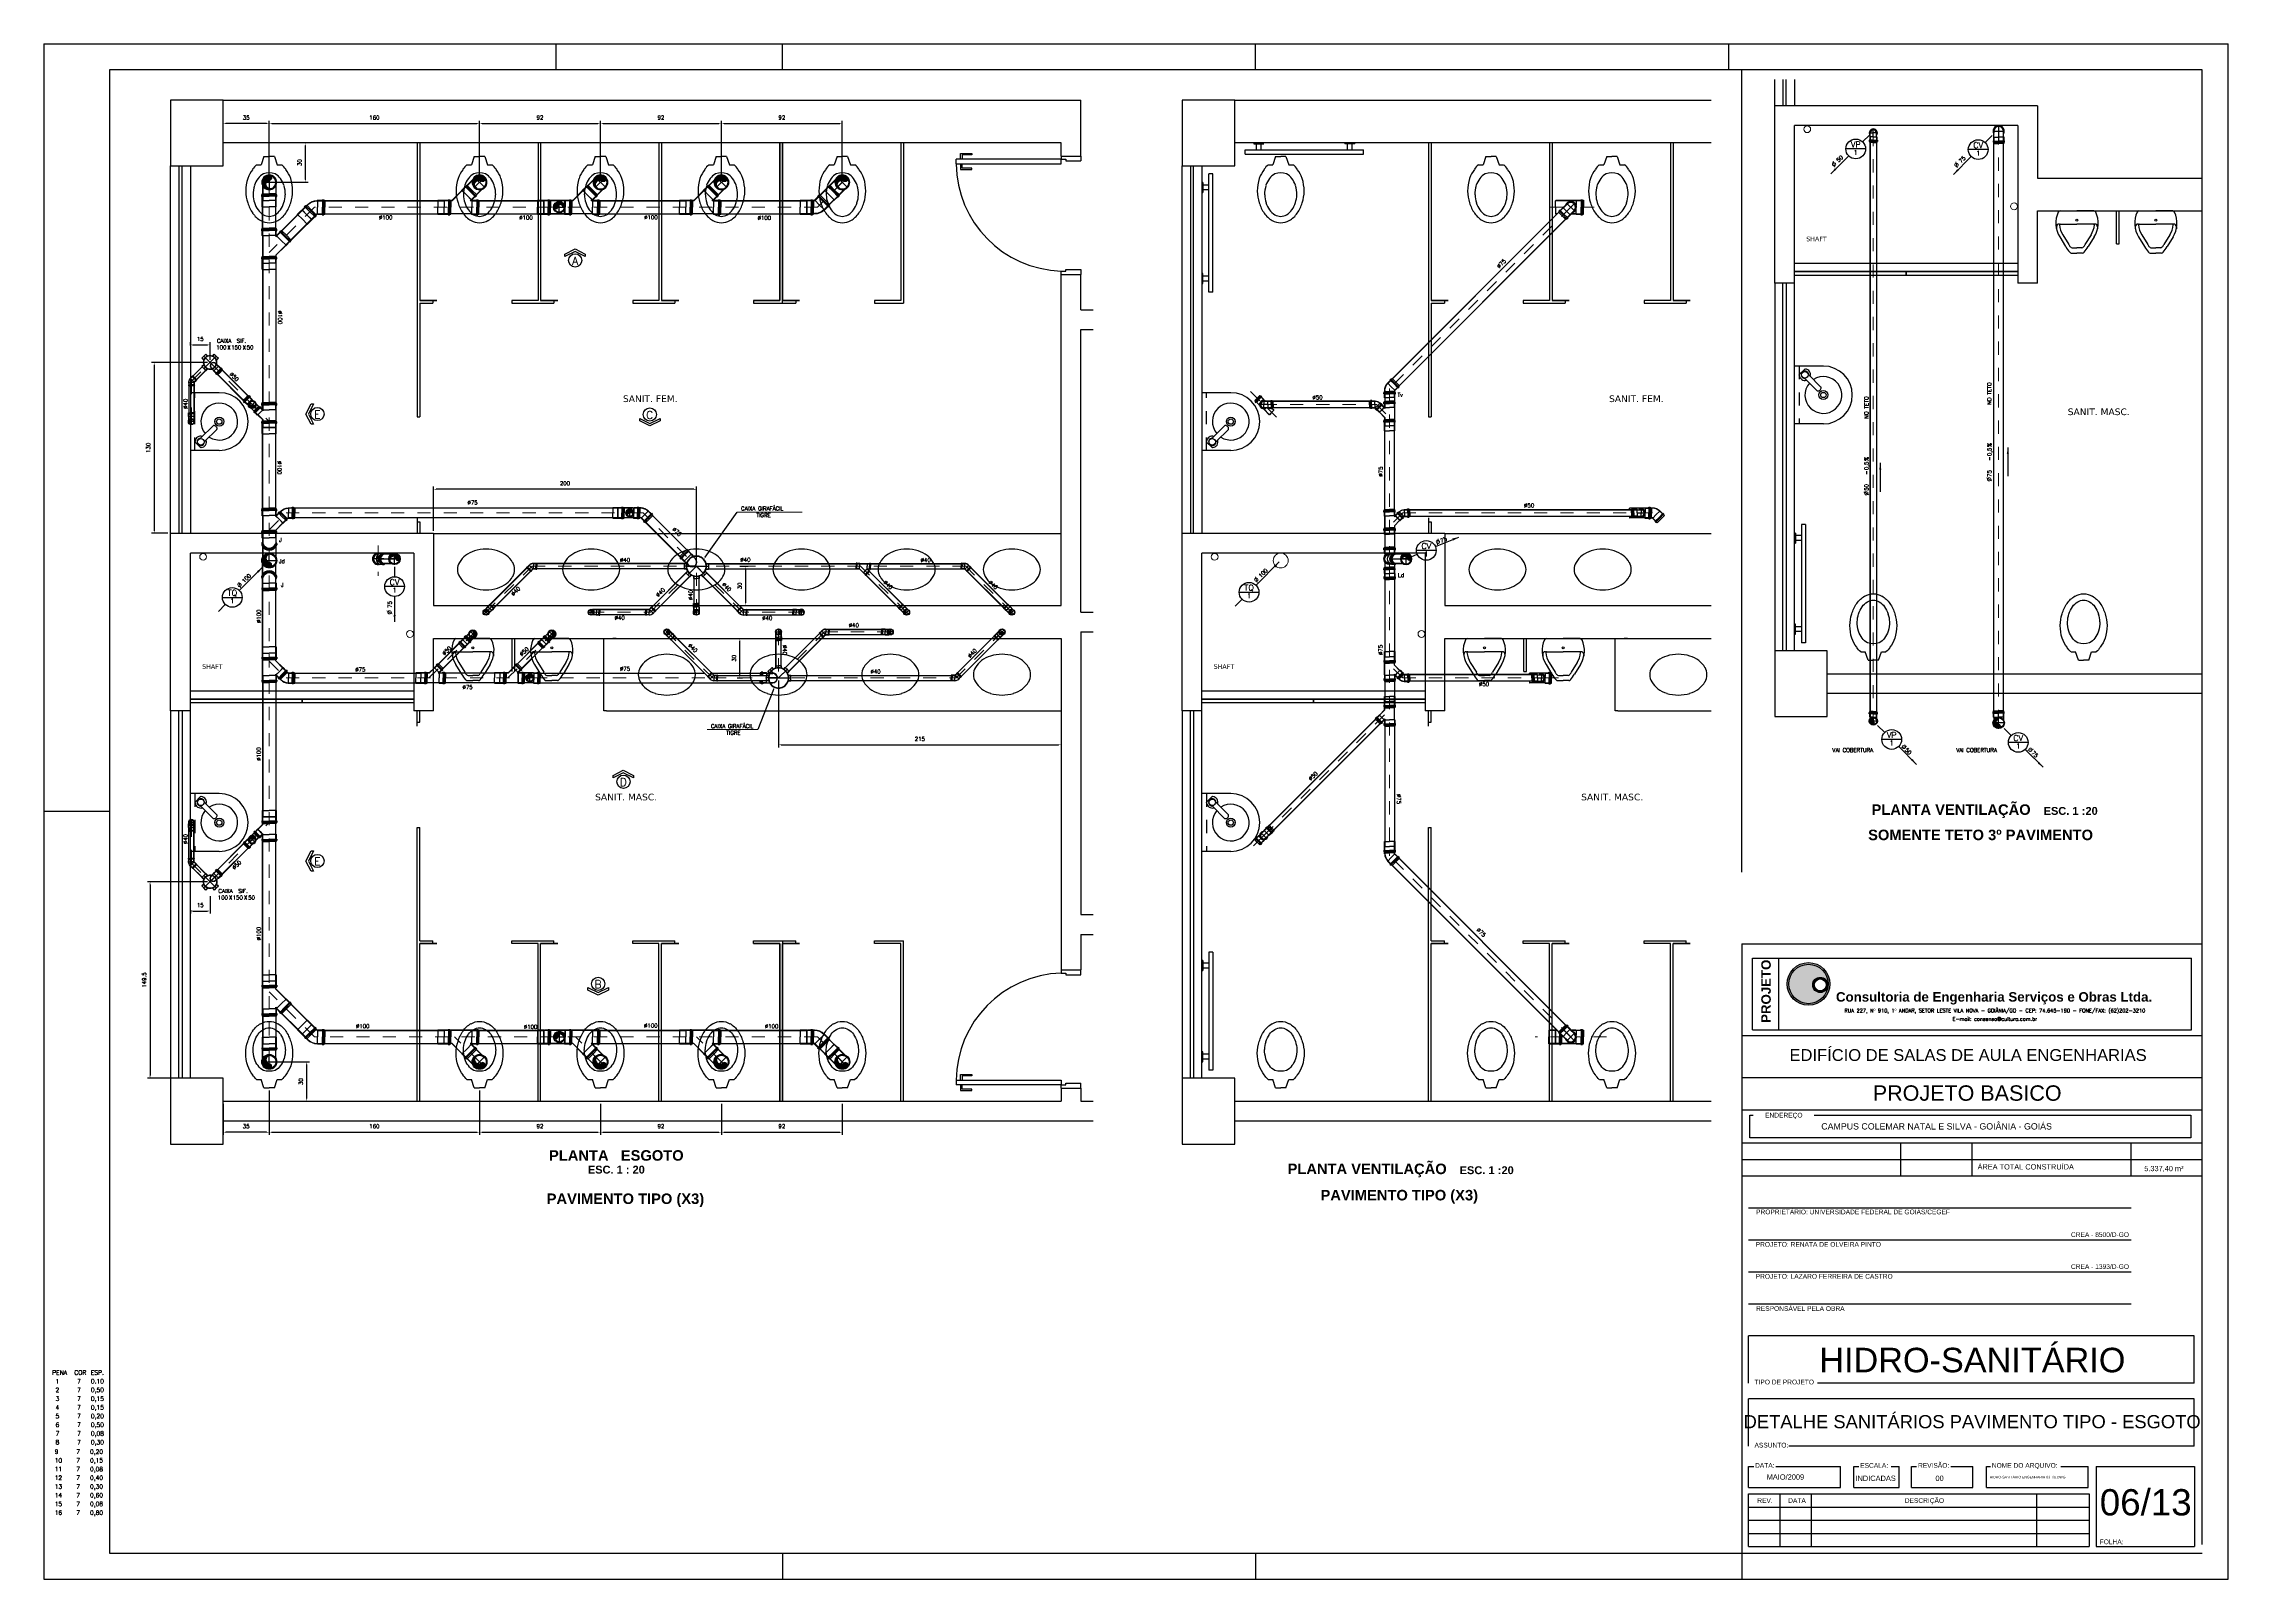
# Model space of a CAD drawing. Header units: millimetres. Extents: x -2485 to 3289, y -257 to 1952.
# Drawn here: x 55.46 to 72.08, y 30.07 to 41.75 of the extents above; entities that cross this region are included whole.
import ezdxf
from ezdxf.enums import TextEntityAlignment as Align

# ---------------------------------------------------------------- set-up
doc = ezdxf.new("R2010")
doc.units = ezdxf.units.MM
doc.header["$LTSCALE"] = 0.3
for name, pattern in [('CONTINUO', [0]), ('HID', [0.37, 0.07, -0.1, 0.03, -0.1, 0.07]), ('T-5CM', [0.1, 0.05, -0.05])]:
    doc.linetypes.add(name, pattern=pattern)
for name, color, linetype in [('AUX', 2, 'Continuous'), ('CAR_COLOR12', 20, 'Continuous'), ('CAR_TEXTO_01', 7, 'Continuous'), ('CAR_TEXTO_02', 2, 'Continuous'), ('CARIMBO', 4, 'Continuous'), ('PAREDE', 7, 'CONTINUO'), ('PILAR', 2, 'Continuous'), ('SAN', 11, 'Continuous'), ('TEX', 11, 'Continuous'), ('TEXTO', 3, 'Continuous'), ('TUB', 1, 'Continuous'), ('VISTAS', 1, 'Continuous')]:
    doc.layers.add(name, color=color, linetype=linetype)
doc.layers.add('PROJETO ESGOTO', color=1, linetype='HID', lineweight=15)
doc.layers.add('prumada', color=9, linetype='Continuous', lineweight=15)
doc.styles.add('ARIAL', font='ARIAL.TTF', dxfattribs={"height": 0.12})
doc.styles.add('CAIXA', font='swiss.ttf')
doc.styles.add('ROMAND', font='romand')
doc.styles.add('ROMANS', font='romans.shx', dxfattribs={"height": 0.03})
doc.styles.add('SANSSERIFBOLD', font='sasb____.pfb')
doc.dimstyles.new('20', dxfattribs={"dimtxt": 0.03, "dimasz": 0.02, "dimexe": 0.02, "dimexo": 0.02, "dimgap": 0.03, "dimtad": 1, "dimdec": 3, "dimlfac": 100, "dimdsep": 46, "dimtxsty": 'ROMANS', "dimcen": 0.02, "dimclrd": 11, "dimclre": 11, "dimclrt": 3, "dimadec": 0, "dimazin": 0, "dimtfac": 3.333333, "dimtdec": 3, "dimtix": 1, "dimtmove": 2, "dimatfit": 3, "dimfxl": 0, "dimtolj": 1, "dimarcsym": 0})

# ---------------------------------------------------------------- blocks, each defined once
blk = doc.blocks.new('vs')
at = {"layer": 'SAN'}
for p, q in [((0.103, 0.04), (0.167, 0.061)), ((0.103, 0.04), (0.103, 0)), ((0.103, -0.04), (0.103, 0)), ((0.167, 0.061), (0.167, 0.096)), ((0.103, -0.04), (0.167, -0.061)), ((0.167, -0.096), (0.167, -0.061))]:
    blk.add_line(p, q, dxfattribs=at)
for centre, radius, start, end in [((0.367, -0.158), 0.336, 90.0033, 106.7766), ((0.367, -0.102), 0.28, 71.601, 89.9864), ((0.314, -0.036), 0.198, 124.9644, 138.1402), ((0.338, -0.042), 0.216, 108.2402, 129.1699), ((0.38, 0), 0.152, 163.0933, 196.9067), ((0.351, -0.025), 0.136, 125.8349, 149.1749), ((0.373, -0.045), 0.165, 107.7554, 128.0493), ((0.395, -0.128), 0.251, 90, 106.6532), ((0.395, -0.051), 0.173, 69.9171, 89.9758), ((0.401, -0.065), 0.185, 54.1651, 73.3468), ((0.381, -0.094), 0.268, 55.0356, 73.8462), ((0.43, -0.025), 0.136, 30.8251, 54.1651), ((0.421, -0.036), 0.198, 30.64, 55.0356), ((0.477, 0), 0.0821, 327.4372, 32.5628), ((0.482, 0), 0.126, 0, 30.64), ((0.482, 0), 0.126, 329.36, 0), ((0.314, 0.036), 0.198, 221.8598, 235.0356), ((0.338, 0.042), 0.216, 230.8301, 251.7598), ((0.351, 0.025), 0.136, 210.8251, 234.1651), ((0.367, 0.158), 0.336, 253.2234, 269.9967), ((0.373, 0.045), 0.165, 231.9507, 252.2446), ((0.395, 0.128), 0.251, 253.3468, 270), ((0.367, 0.102), 0.28, 270.0136, 288.399), ((0.395, 0.051), 0.173, 270.0242, 290.0829), ((0.401, 0.065), 0.185, 286.6532, 305.8349), ((0.381, 0.094), 0.268, 286.1538, 304.9644), ((0.43, 0.025), 0.136, 305.8349, 329.1749), ((0.421, 0.036), 0.198, 304.9644, 329.36)]:
    blk.add_arc(centre, radius, start, end, dxfattribs=at)
blk = doc.blocks.new('lv-eo')
at = {"layer": 'SAN'}
for centre, radius, start, end in [((0.304, 0.055), 0.169, 119.2992, 143.5673), ((0.275, 0.106), 0.111, 90, 119.2992), ((0.275, 0.106), 0.111, 60.7008, 90), ((0.246, 0.055), 0.169, 36.4327, 60.7008), ((0.42, 0), 0.3, 162.999, 180), ((0.349, 0.022), 0.225, 143.5673, 162.999), ((0.201, 0.022), 0.225, 17.001, 36.4327), ((0.13, 0), 0.3, 360, 17.001), ((0.42, 0), 0.3, 180, 197.001), ((0.349, -0.022), 0.225, 197.001, 216.4327), ((0.304, -0.055), 0.169, 216.4327, 240.7008), ((0.246, -0.055), 0.169, 299.2992, 323.5673), ((0.201, -0.022), 0.225, 323.5673, 342.999), ((0.13, 0), 0.3, 342.999, 0), ((0.275, -0.106), 0.111, 240.7008, 270), ((0.275, -0.106), 0.111, 270, 299.2992)]:
    blk.add_arc(centre, radius, start, end, dxfattribs=at)
blk = doc.blocks.new('mic-p')
at = {"layer": 'SAN'}
for p, q in [((0, 0.129), (0, 0)), ((0, -0.129), (0, 0)), ((0.1, 0.136), (0.1, 0)), ((0.1, -0.136), (0.1, 0)), ((0.12, 0.156), (0.135, 0.156)), ((0.183, 0.107), (0.256, 0.061)), ((0.198, 0.131), (0.27, 0.086)), ((0.28, 0.037), (0.28, 0)), ((0.28, -0.037), (0.28, 0)), ((0.32, 0.043), (0.32, 0)), ((0.32, -0.043), (0.32, 0)), ((0.12, -0.156), (0.135, -0.156)), ((0.183, -0.107), (0.256, -0.061)), ((0.198, -0.131), (0.27, -0.086))]:
    blk.add_line(p, q, dxfattribs=at)
blk.add_circle((0.07, 0), 0.0075, dxfattribs=at)
for centre, radius, start, end in [((0.015, 0.129), 0.015, 114.5959, 180), ((0.092, -0.039), 0.2, 58.14, 114.5959), ((0.12, 0.136), 0.02, 90, 180), ((0.105, 0.127), 0.005, 85.5264, 180), ((0.092, -0.039), 0.172, 58.14, 85.5264), ((0.007, -0.339), 0.472, 55.5311, 58.14), ((0.007, -0.339), 0.5, 52.0212, 58.14), ((0.265, 0.037), 0.015, 0, 55.5311), ((0.305, 0.043), 0.015, 0, 52.0212), ((0.015, -0.129), 0.015, 180, 245.4041), ((0.092, 0.039), 0.2, 245.4041, 301.86), ((0.105, -0.127), 0.005, 180, 274.4736), ((0.12, -0.136), 0.02, 180, 270), ((0.092, 0.039), 0.172, 274.4736, 301.86), ((0.007, 0.339), 0.472, 301.86, 304.4689), ((0.007, 0.339), 0.5, 301.86, 307.9788), ((0.265, -0.037), 0.015, 304.4689, 0), ((0.305, -0.043), 0.015, 307.9788, 0)]:
    blk.add_arc(centre, radius, start, end, dxfattribs=at)
blk = doc.blocks.new('c90c100t')
at = {"layer": 'TUB', "color": 1, "linetype": 'Continuous'}
for p, q in [((-0.057, 0), (0.057, 0)), ((0, 0.057), (0, -0.057))]:
    blk.add_line(p, q, dxfattribs=at)
at = {"layer": 'TUB', "color": 7}
for p, q in [((-0.025, -0.016), (-0.05, 0.01)), ((-0.019, -0.011), (-0.048, 0.018)), ((-0.016, -0.003), (-0.044, 0.025)), ((-0.014, 0.005), (-0.04, 0.031)), ((-0.01, 0.012), (-0.035, 0.037)), ((-0.005, 0.017), (-0.029, 0.042)), ((0.002, 0.021), (-0.022, 0.046)), ((0.01, 0.024), (-0.015, 0.049)), ((0.02, 0.025), (-0.006, 0.05)), ((0.051, 0.004), (0.004, 0.051)), ((0.047, 0.018), (0.018, 0.047)), ((-0.033, -0.018), (-0.051, 0))]:
    blk.add_line(p, q, dxfattribs=at)
at = {"layer": 'TUB', "color": 4}
for p, q in [((0.025, 0.051), (0.133, 0.051)), ((0.028, 0.049), (0.138, 0.049)), ((0.025, -0.051), (0.133, -0.051)), ((0.028, -0.049), (0.138, -0.049))]:
    blk.add_line(p, q, dxfattribs=at)
at = {"layer": 'TUB', "color": 3}
for p, q in [((0.138, 0.05), (0.133, 0.051)), ((0.138, 0.05), (0.138, 0.049)), ((0.138, -0.05), (0.133, -0.051)), ((0.138, -0.05), (0.138, -0.049))]:
    blk.add_line(p, q, dxfattribs=at)
at = {"layer": 'TUB', "color": 3, "linetype": 'Continuous'}
for p in [(0.138, 0.049), (0.138, -0.049)]:
    blk.add_line(p, (0.138, 0), dxfattribs=at)
at = {"layer": 'TUB', "color": 4}
for radius in [0.0566, 0.0526, 0.0508]:
    blk.add_circle((0, 0), radius, dxfattribs=at)
for centre, radius, start, end in [((-0.033, 0), 0.0177, 180, 0), ((0.016, -0.008), 0.0327, 344.7642, 165.8659)]:
    blk.add_arc(centre, radius, start, end, dxfattribs=at)
blk = doc.blocks.new('100t')
at = {"layer": 'TUB', "color": 1, "linetype": 'Continuous'}
for p, q in [((-0.057, 0), (0.057, 0)), ((0, 0.057), (0, -0.057))]:
    blk.add_line(p, q, dxfattribs=at)
at = {"layer": 'TUB', "color": 7}
for p, q in [((-0.025, -0.016), (-0.05, 0.01)), ((-0.019, -0.011), (-0.048, 0.018)), ((-0.016, -0.003), (-0.044, 0.025)), ((-0.014, 0.005), (-0.04, 0.031)), ((-0.01, 0.012), (-0.035, 0.037)), ((-0.005, 0.017), (-0.029, 0.042)), ((0.002, 0.021), (-0.022, 0.046)), ((0.01, 0.024), (-0.015, 0.049)), ((0.02, 0.025), (-0.006, 0.05)), ((0.051, 0.004), (0.004, 0.051)), ((0.047, 0.018), (0.018, 0.047)), ((-0.033, -0.018), (-0.051, 0))]:
    blk.add_line(p, q, dxfattribs=at)
at = {"layer": 'TUB', "color": 4}
for radius in [0.0566, 0.0526, 0.0508]:
    blk.add_circle((0, 0), radius, dxfattribs=at)
for centre, radius, start, end in [((-0.033, 0), 0.0177, 180, 0), ((0.016, -0.008), 0.0327, 344.7642, 165.8659)]:
    blk.add_arc(centre, radius, start, end, dxfattribs=at)
blk = doc.blocks.new('jdj100')
at = {"layer": 'TUB', "color": 3, "linetype": 'Continuous'}
for p, q in [((-0.228, 0.053), (-0.228, 0)), ((-0.228, -0.053), (-0.228, 0)), ((-0.218, 0.051), (-0.218, 0)), ((-0.218, -0.051), (-0.218, 0)), ((-0.21, 0.051), (-0.21, 0)), ((-0.21, -0.051), (-0.21, 0)), ((-0.173, 0.051), (-0.173, 0)), ((-0.173, -0.051), (-0.173, 0)), ((0.173, 0.051), (0.173, 0)), ((0.173, -0.051), (0.173, 0)), ((0.21, 0.051), (0.21, 0)), ((0.21, -0.051), (0.21, 0)), ((0.218, 0.051), (0.218, 0)), ((0.218, -0.051), (0.218, 0)), ((0.228, 0.053), (0.228, 0)), ((0.228, -0.053), (0.228, 0))]:
    blk.add_line(p, q, dxfattribs=at)
at = {"layer": 'TUB', "color": 4, "linetype": 'Continuous'}
for p, q in [((-0.22, 0.053), (-0.228, 0.053)), ((-0.218, 0.051), (-0.228, 0.051)), ((-0.209, 0.057), (-0.22, 0.057)), ((-0.22, 0.057), (-0.22, 0.053)), ((-0.21, 0.055), (-0.218, 0.055)), ((-0.218, 0.055), (-0.218, 0.051)), ((-0.21, 0.051), (-0.21, 0.055)), ((-0.173, 0.051), (-0.21, 0.051)), ((-0.209, 0.053), (-0.209, 0.057)), ((-0.172, 0.053), (-0.209, 0.053)), ((-0.171, 0.049), (-0.173, 0.051)), ((-0.17, 0.051), (-0.172, 0.053)), ((-0.171, 0.049), (-0.126, 0.049)), ((-0.17, 0.051), (-0.131, 0.051)), ((-0.129, 0.057), (-0.119, 0.057)), ((-0.106, 0.051), (-0.025, 0.051)), ((-0.103, 0.049), (-0.028, 0.049)), ((0.106, 0.051), (0.025, 0.051)), ((0.103, 0.049), (0.028, 0.049)), ((0.129, 0.057), (0.119, 0.057)), ((0.171, 0.049), (0.126, 0.049)), ((0.17, 0.051), (0.131, 0.051)), ((0.17, 0.051), (0.172, 0.053)), ((0.171, 0.049), (0.173, 0.051)), ((0.172, 0.053), (0.209, 0.053)), ((0.173, 0.051), (0.21, 0.051)), ((0.209, 0.053), (0.209, 0.057)), ((0.209, 0.057), (0.22, 0.057)), ((0.21, 0.055), (0.218, 0.055)), ((0.21, 0.051), (0.21, 0.055)), ((0.218, 0.055), (0.218, 0.051)), ((0.218, 0.051), (0.228, 0.051)), ((0.22, 0.057), (0.22, 0.053)), ((0.22, 0.053), (0.228, 0.053)), ((-0.218, -0.051), (-0.228, -0.051)), ((-0.22, -0.053), (-0.228, -0.053)), ((-0.22, -0.057), (-0.22, -0.053)), ((-0.209, -0.057), (-0.22, -0.057)), ((-0.218, -0.055), (-0.218, -0.051)), ((-0.21, -0.055), (-0.218, -0.055)), ((-0.21, -0.051), (-0.21, -0.055)), ((-0.173, -0.051), (-0.21, -0.051)), ((-0.209, -0.053), (-0.209, -0.057)), ((-0.172, -0.053), (-0.209, -0.053)), ((-0.171, -0.049), (-0.173, -0.051)), ((-0.17, -0.051), (-0.172, -0.053)), ((-0.171, -0.049), (-0.126, -0.049)), ((-0.17, -0.051), (-0.131, -0.051)), ((-0.129, -0.057), (-0.119, -0.057)), ((-0.106, -0.051), (-0.025, -0.051)), ((-0.103, -0.049), (-0.028, -0.049)), ((0.106, -0.051), (0.025, -0.051)), ((0.103, -0.049), (0.028, -0.049)), ((0.129, -0.057), (0.119, -0.057)), ((0.171, -0.049), (0.126, -0.049)), ((0.17, -0.051), (0.131, -0.051)), ((0.17, -0.051), (0.172, -0.053)), ((0.171, -0.049), (0.173, -0.051)), ((0.172, -0.053), (0.209, -0.053)), ((0.173, -0.051), (0.21, -0.051)), ((0.209, -0.053), (0.209, -0.057)), ((0.209, -0.057), (0.22, -0.057)), ((0.21, -0.051), (0.21, -0.055)), ((0.21, -0.055), (0.218, -0.055)), ((0.218, -0.055), (0.218, -0.051)), ((0.218, -0.051), (0.228, -0.051)), ((0.22, -0.057), (0.22, -0.053)), ((0.22, -0.053), (0.228, -0.053))]:
    blk.add_line(p, q, dxfattribs=at)
for centre, radius, start, end in [((-0.129, 0.042), 0.0146, 72.4861, 142.9615), ((-0.131, 0.032), 0.0188, 70.1596, 88.8505), ((-0.149, 0), 0.0542, 0.2448, 65.1941), ((-0.149, 0), 0.0555, 0.2041, 64.039), ((-0.145, 0), 0.0597, 0, 69.5258), ((-0.145, 0), 0.0597, 290.4742, 0), ((-0.137, 0), 0.0594, 0, 72.2286), ((-0.137, 0), 0.0594, 287.7714, 360), ((0.137, 0), 0.0594, 107.7714, 180), ((0.137, 0), 0.0594, 180, 252.2286), ((0.145, 0), 0.0597, 110.4742, 180), ((0.145, 0), 0.0597, 180, 249.5258), ((0.149, 0), 0.0555, 115.961, 179.7959), ((0.149, 0), 0.0555, 180.2041, 244.039), ((0.149, 0), 0.0542, 114.8059, 179.7552), ((0.129, 0.042), 0.0146, 37.0385, 107.5139), ((0.131, 0.032), 0.0188, 91.1495, 109.8404), ((-0.129, -0.042), 0.0146, 217.0385, 287.5139), ((-0.131, -0.032), 0.0188, 271.1495, 289.8404), ((-0.149, 0), 0.0542, 294.8059, 359.7552), ((-0.149, 0), 0.0555, 295.961, 359.7959), ((0.149, 0), 0.0542, 180.2448, 245.1941), ((0.129, -0.042), 0.0146, 252.4861, 322.9615), ((0.131, -0.032), 0.0188, 250.1596, 268.8505)]:
    blk.add_arc(centre, radius, start, end, dxfattribs=at)
at = {"layer": 'TUB'}
blk.add_blockref('100t', (0, 0), dxfattribs=at)
blk = doc.blocks.new('c90c50t')
at = {"layer": 'TUB', "color": 1, "linetype": 'Continuous'}
for p, q in [((0.031, 0), (-0.031, 0)), ((0, -0.031), (0, 0.031))]:
    blk.add_line(p, q, dxfattribs=at)
at = {"layer": 'TUB', "color": 7}
for p, q in [((-0.016, -0.009), (-0.025, 0.001)), ((-0.009, -0.005), (-0.024, 0.009)), ((-0.007, 0.003), (-0.02, 0.016)), ((-0.002, 0.009), (-0.014, 0.021)), ((0.006, 0.012), (-0.007, 0.024)), ((0.025, 0.003), (0.003, 0.025))]:
    blk.add_line(p, q, dxfattribs=at)
at = {"layer": 'TUB', "color": 4}
for p, q in [((0.083, 0.025), (0.018, 0.025)), ((0.085, 0.024), (0.02, 0.024)), ((0.083, -0.025), (0.018, -0.025)), ((0.085, -0.024), (0.02, -0.024))]:
    blk.add_line(p, q, dxfattribs=at)
at = {"layer": 'TUB', "color": 3}
for p, q in [((0.085, 0.024), (0.083, 0.025)), ((0.085, 0.024), (0.085, 0.024)), ((0.085, -0.024), (0.083, -0.025)), ((0.085, -0.024), (0.085, -0.024))]:
    blk.add_line(p, q, dxfattribs=at)
at = {"layer": 'TUB', "color": 3, "linetype": 'Continuous'}
for q in [(0.085, 0.024), (0.085, -0.024)]:
    blk.add_line((0.085, 0), q, dxfattribs=at)
at = {"layer": 'TUB', "color": 4}
for radius in [0.0309, 0.027, 0.0254]:
    blk.add_circle((0, 0), radius, dxfattribs=at)
for centre, radius, start, end in [((-0.017, 0), 0.00874, 180, 270), ((-0.017, 0), 0.00874, 270, 0), ((0.008, -0.004), 0.0165, 350.3769, 165.498)]:
    blk.add_arc(centre, radius, start, end, dxfattribs=at)
blk = doc.blocks.new('js100x75e')
at = {"layer": 'TUB', "color": 3}
for p, q in [((-0.061, 0.05), (-0.056, 0.051)), ((-0.061, 0.049), (-0.061, 0.049)), ((0.051, 0.104), (0.078, 0.078)), ((0.072, 0.126), (0.099, 0.099)), ((0.078, 0.131), (0.105, 0.105)), ((0.104, 0.051), (0.078, 0.078)), ((0.084, 0.14), (0.112, 0.112)), ((0.126, 0.072), (0.099, 0.099)), ((0.131, 0.078), (0.105, 0.105)), ((0.108, 0.051), (0.108, 0)), ((0.108, -0.051), (0.108, 0)), ((0.14, 0.084), (0.112, 0.112)), ((0.146, 0.051), (0.146, 0)), ((0.146, -0.051), (0.146, 0)), ((0.154, 0.051), (0.154, 0)), ((0.154, -0.051), (0.154, 0)), ((0.163, 0.053), (0.163, 0)), ((0.163, -0.053), (0.163, 0)), ((-0.061, -0.05), (-0.061, -0.049)), ((-0.061, -0.05), (-0.056, -0.051))]:
    blk.add_line(p, q, dxfattribs=at)
at = {"layer": 'TUB', "color": 3, "linetype": 'Continuous'}
for p in [(-0.061, 0.049), (-0.061, -0.049)]:
    blk.add_line(p, (-0.061, 0), dxfattribs=at)
at = {"layer": 'TUB', "color": 4}
for p, q in [((-0.002, 0.049), (-0.061, 0.049)), ((-0.003, 0.051), (-0.056, 0.051)), ((0.049, 0.105), (0.07, 0.126)), ((0.049, 0.103), (0.049, 0.105)), ((0.051, 0.104), (0.072, 0.126)), ((0.051, 0.102), (0.051, 0.104)), ((0.067, 0.128), (0.075, 0.136)), ((0.07, 0.126), (0.067, 0.128)), ((0.069, 0.128), (0.075, 0.134)), ((0.072, 0.126), (0.069, 0.128)), ((0.075, 0.136), (0.078, 0.134)), ((0.075, 0.134), (0.078, 0.131)), ((0.078, 0.134), (0.084, 0.14)), ((0.078, 0.131), (0.085, 0.138)), ((0.102, 0.051), (0.104, 0.051)), ((0.104, 0.051), (0.126, 0.072)), ((0.106, 0.049), (0.108, 0.051)), ((0.108, 0.053), (0.126, 0.07)), ((0.108, 0.053), (0.144, 0.053)), ((0.108, 0.051), (0.146, 0.051)), ((0.126, 0.072), (0.128, 0.069)), ((0.126, 0.07), (0.128, 0.067)), ((0.128, 0.067), (0.136, 0.075)), ((0.128, 0.069), (0.134, 0.075)), ((0.131, 0.078), (0.138, 0.085)), ((0.134, 0.075), (0.131, 0.078)), ((0.134, 0.078), (0.14, 0.084)), ((0.136, 0.075), (0.134, 0.078)), ((0.144, 0.057), (0.155, 0.057)), ((0.144, 0.053), (0.144, 0.057)), ((0.146, 0.055), (0.154, 0.055)), ((0.146, 0.051), (0.146, 0.055)), ((0.154, 0.055), (0.154, 0.051)), ((0.154, 0.051), (0.163, 0.051)), ((0.155, 0.057), (0.155, 0.053)), ((0.155, 0.053), (0.163, 0.053)), ((0.106, -0.049), (-0.061, -0.049)), ((0.105, -0.051), (-0.056, -0.051)), ((0.105, -0.051), (0.107, -0.053)), ((0.106, -0.049), (0.108, -0.051)), ((0.107, -0.053), (0.144, -0.053)), ((0.108, -0.051), (0.146, -0.051)), ((0.144, -0.053), (0.144, -0.057)), ((0.144, -0.057), (0.155, -0.057)), ((0.146, -0.051), (0.146, -0.055)), ((0.146, -0.055), (0.154, -0.055)), ((0.154, -0.051), (0.163, -0.051)), ((0.154, -0.055), (0.154, -0.051)), ((0.155, -0.053), (0.163, -0.053)), ((0.155, -0.057), (0.155, -0.053))]:
    blk.add_line(p, q, dxfattribs=at)
at = {"layer": 'TUB', "color": 4, "linetype": 'Continuous'}
for p, q in [((-0.003, 0.051), (0.049, 0.103)), ((-0.002, 0.049), (0.051, 0.102)), ((0.1, 0.049), (0.102, 0.051)), ((0.106, 0.049), (0.1, 0.049))]:
    blk.add_line(p, q, dxfattribs=at)
blk = doc.blocks.new('j45e75e')
at = {"layer": 'TUB', "color": 3}
for p, q in [((-0.076, 0.024), (-0.075, 0.024)), ((-0.076, 0.024), (-0.075, 0.021)), ((-0.024, 0.076), (-0.024, 0.075)), ((-0.024, 0.076), (-0.021, 0.075)), ((0.018, 0.038), (0.018, 0)), ((0.018, -0.038), (0.018, 0)), ((0.048, 0.038), (0.048, 0)), ((0.048, -0.038), (0.048, 0)), ((0.056, 0.038), (0.056, 0)), ((0.056, -0.038), (0.056, 0)), ((0.066, 0.039), (0.066, 0)), ((0.066, -0.039), (0.066, 0))]:
    blk.add_line(p, q, dxfattribs=at)
at = {"layer": 'TUB', "color": 3, "linetype": 'Continuous'}
for p in [(-0.075, 0.024), (-0.024, 0.075)]:
    blk.add_line(p, (-0.05, 0.05), dxfattribs=at)
at = {"layer": 'TUB', "color": 4}
for p, q in [((-0.037, -0.014), (-0.075, 0.024)), ((-0.038, -0.016), (-0.075, 0.021)), ((0.016, 0.035), (-0.024, 0.075)), ((0.016, 0.038), (-0.021, 0.075)), ((0.016, 0.038), (0.017, 0.039)), ((0.016, 0.035), (0.018, 0.038)), ((0.017, 0.039), (0.046, 0.039)), ((0.018, 0.038), (0.048, 0.038)), ((0.046, 0.039), (0.046, 0.043)), ((0.046, 0.043), (0.058, 0.043)), ((0.048, 0.038), (0.048, 0.042)), ((0.048, 0.042), (0.056, 0.042)), ((0.056, 0.042), (0.056, 0.038)), ((0.056, 0.038), (0.066, 0.038)), ((0.058, 0.043), (0.058, 0.039)), ((0.058, 0.039), (0.066, 0.039)), ((0.016, -0.036), (0.018, -0.038)), ((0.016, -0.038), (0.017, -0.039)), ((0.017, -0.039), (0.046, -0.039)), ((0.018, -0.038), (0.048, -0.038)), ((0.046, -0.039), (0.046, -0.043)), ((0.046, -0.043), (0.058, -0.043)), ((0.048, -0.038), (0.048, -0.042)), ((0.048, -0.042), (0.056, -0.042)), ((0.056, -0.038), (0.066, -0.038)), ((0.056, -0.042), (0.056, -0.038)), ((0.058, -0.039), (0.066, -0.039)), ((0.058, -0.043), (0.058, -0.039))]:
    blk.add_line(p, q, dxfattribs=at)
for radius, end in [(0.0755, 269.9968), (0.0738, 270.5409)]:
    blk.add_arc((0.016, 0.038), radius, 225, end, dxfattribs=at)
blk = doc.blocks.new('js75x50e')
at = {"layer": 'TUB', "color": 3}
for p, q in [((-0.062, 0.037), (-0.059, 0.038)), ((-0.062, 0.037), (-0.062, 0.036)), ((0.06, 0.06), (0.042, 0.078)), ((0.078, 0.078), (0.06, 0.096)), ((0.06, 0.06), (0.078, 0.042)), ((0.083, 0.083), (0.065, 0.101)), ((0.09, 0.09), (0.071, 0.109)), ((0.078, 0.078), (0.096, 0.06)), ((0.078, 0.038), (0.078, 0)), ((0.078, -0.038), (0.078, 0)), ((0.083, 0.083), (0.101, 0.065)), ((0.09, 0.09), (0.109, 0.071)), ((0.108, 0.038), (0.108, 0)), ((0.108, -0.038), (0.108, 0)), ((0.116, 0.038), (0.116, 0)), ((0.116, -0.038), (0.116, 0)), ((0.126, 0.039), (0.126, 0)), ((0.126, -0.039), (0.126, 0)), ((-0.062, -0.037), (-0.062, -0.036)), ((-0.062, -0.037), (-0.059, -0.038))]:
    blk.add_line(p, q, dxfattribs=at)
at = {"layer": 'TUB', "color": 3, "linetype": 'Continuous'}
for p in [(-0.062, 0.036), (-0.062, -0.036)]:
    blk.add_line(p, (-0.062, 0), dxfattribs=at)
at = {"layer": 'TUB', "color": 4}
for p, q in [((0.002, 0.036), (-0.062, 0.036)), ((0.002, 0.038), (-0.059, 0.038)), ((0.002, 0.038), (0.041, 0.076)), ((0.002, 0.036), (0.042, 0.076)), ((0.041, 0.079), (0.058, 0.096)), ((0.041, 0.076), (0.041, 0.079)), ((0.042, 0.078), (0.06, 0.096)), ((0.042, 0.076), (0.042, 0.078)), ((0.055, 0.098), (0.063, 0.106)), ((0.058, 0.096), (0.055, 0.098)), ((0.057, 0.098), (0.063, 0.104)), ((0.06, 0.096), (0.057, 0.098)), ((0.063, 0.106), (0.065, 0.104)), ((0.063, 0.104), (0.065, 0.101)), ((0.065, 0.104), (0.071, 0.109)), ((0.065, 0.101), (0.072, 0.108)), ((0.07, 0.036), (0.076, 0.042)), ((0.076, 0.036), (0.07, 0.036)), ((0.076, 0.042), (0.078, 0.042)), ((0.076, 0.036), (0.078, 0.038)), ((0.078, 0.042), (0.096, 0.06)), ((0.078, 0.039), (0.096, 0.058)), ((0.078, 0.039), (0.106, 0.039)), ((0.078, 0.038), (0.108, 0.038)), ((0.096, 0.06), (0.098, 0.057)), ((0.096, 0.058), (0.098, 0.055)), ((0.098, 0.055), (0.106, 0.063)), ((0.098, 0.057), (0.104, 0.063)), ((0.101, 0.065), (0.108, 0.072)), ((0.104, 0.063), (0.101, 0.065)), ((0.104, 0.065), (0.109, 0.071)), ((0.106, 0.063), (0.104, 0.065)), ((0.106, 0.043), (0.117, 0.043)), ((0.106, 0.039), (0.106, 0.043)), ((0.108, 0.042), (0.116, 0.042)), ((0.108, 0.038), (0.108, 0.042)), ((0.116, 0.042), (0.116, 0.038)), ((0.116, 0.038), (0.126, 0.038)), ((0.117, 0.043), (0.117, 0.039)), ((0.117, 0.039), (0.126, 0.039)), ((0.076, -0.036), (-0.062, -0.036)), ((0.076, -0.038), (-0.059, -0.038)), ((0.076, -0.036), (0.078, -0.038)), ((0.076, -0.038), (0.077, -0.039)), ((0.077, -0.039), (0.106, -0.039)), ((0.078, -0.038), (0.108, -0.038)), ((0.106, -0.039), (0.106, -0.043)), ((0.106, -0.043), (0.117, -0.043)), ((0.108, -0.038), (0.108, -0.042)), ((0.108, -0.042), (0.116, -0.042)), ((0.116, -0.038), (0.126, -0.038)), ((0.116, -0.042), (0.116, -0.038)), ((0.117, -0.039), (0.126, -0.039)), ((0.117, -0.043), (0.117, -0.039))]:
    blk.add_line(p, q, dxfattribs=at)
blk = doc.blocks.new('C90C40T')
at = {"layer": 'TUB', "color": 1, "linetype": 'Continuous'}
for p, q in [((-0.023, 0), (0.023, 0)), ((0, -0.023), (0, 0.023))]:
    blk.add_line(p, q, dxfattribs=at)
at = {"layer": 'TUB', "color": 7}
for p, q in [((-0.006, 0.011), (0.003, 0.02)), ((0.001, 0.007), (0.011, 0.017)), ((0.009, 0.004), (0.016, 0.012)), ((0.013, -0.002), (0.019, 0.004)), ((0.013, -0.012), (0.019, -0.007))]:
    blk.add_line(p, q, dxfattribs=at)
at = {"layer": 'TUB', "color": 4}
for p, q in [((0.038, 0.021), (0.01, 0.021)), ((0.038, 0.019), (0.012, 0.019)), ((0.038, 0.021), (0.039, 0.021)), ((0.04, 0.019), (0.038, 0.019)), ((0.039, 0.021), (0.059, 0.021)), ((0.04, 0.02), (0.04, 0.019)), ((0.04, 0.02), (0.066, 0.02)), ((0.059, 0.021), (0.06, 0.022)), ((0.06, 0.022), (0.066, 0.022)), ((0.038, -0.021), (0.01, -0.021)), ((0.038, -0.019), (0.012, -0.019)), ((0.04, -0.019), (0.038, -0.019)), ((0.038, -0.021), (0.039, -0.021)), ((0.039, -0.021), (0.059, -0.021)), ((0.04, -0.02), (0.04, -0.019)), ((0.04, -0.02), (0.066, -0.02)), ((0.059, -0.021), (0.06, -0.022)), ((0.06, -0.022), (0.066, -0.022))]:
    blk.add_line(p, q, dxfattribs=at)
at = {"layer": 'TUB', "color": 3}
for p, q in [((0.04, 0.019), (0.04, 0)), ((0.04, -0.019), (0.04, 0)), ((0.059, 0.02), (0.059, 0)), ((0.059, -0.02), (0.059, 0)), ((0.066, 0.022), (0.066, 0)), ((0.066, -0.022), (0.066, 0))]:
    blk.add_line(p, q, dxfattribs=at)
at = {"layer": 'TUB', "color": 4}
for radius in [0.0227, 0.02]:
    blk.add_circle((0, 0), radius, dxfattribs=at)
for centre, radius, start, end in [((0, 0.014), 0.0063, 90, 270), ((0, -0.007), 0.0143, 311.815, 90.1096)]:
    blk.add_arc(centre, radius, start, end, dxfattribs=at)
blk = doc.blocks.new('lv-')
at = {"layer": 'TUB', "rotation": 180}
blk.add_blockref('C90C40T', (0.05, 0), dxfattribs=at)
blk = doc.blocks.new('l75')
at = {"layer": 'TUB', "color": 3}
for p, q in [((-0.039, 0.039), (-0.039, 0)), ((-0.039, -0.039), (-0.039, 0)), ((0, 0.038), (0, 0)), ((0, -0.038), (0, 0)), ((0.03, 0.038), (0.03, 0)), ((0.03, -0.038), (0.03, 0)), ((0.038, 0.038), (0.038, 0)), ((0.038, -0.038), (0.038, 0)), ((0.048, 0.039), (0.048, 0)), ((0.048, -0.039), (0.048, 0))]:
    blk.add_line(p, q, dxfattribs=at)
at = {"layer": 'TUB', "color": 4}
for p, q in [((-0.039, 0.039), (-0.037, 0.039)), ((0, 0.038), (-0.039, 0.038)), ((-0.037, 0.039), (0.028, 0.039)), ((0, 0.038), (0.03, 0.038)), ((0.028, 0.043), (0.04, 0.043)), ((0.028, 0.039), (0.028, 0.043)), ((0.03, 0.042), (0.038, 0.042)), ((0.03, 0.038), (0.03, 0.042)), ((0.038, 0.042), (0.038, 0.038)), ((0.038, 0.038), (0.048, 0.038)), ((0.04, 0.043), (0.04, 0.039)), ((0.04, 0.039), (0.048, 0.039)), ((0, -0.038), (-0.039, -0.038)), ((-0.039, -0.039), (-0.037, -0.039)), ((-0.037, -0.039), (0.028, -0.039)), ((0, -0.038), (0.03, -0.038)), ((0.028, -0.039), (0.028, -0.043)), ((0.028, -0.043), (0.04, -0.043)), ((0.03, -0.038), (0.03, -0.042)), ((0.03, -0.042), (0.038, -0.042)), ((0.038, -0.042), (0.038, -0.038)), ((0.038, -0.038), (0.048, -0.038)), ((0.04, -0.043), (0.04, -0.039)), ((0.04, -0.039), (0.048, -0.039))]:
    blk.add_line(p, q, dxfattribs=at)
blk = doc.blocks.new('j45e40')
at = {"layer": 'TUB', "color": 4}
for p, q in [((-0.021, 0.007), (-0.04, -0.011)), ((-0.021, 0.009), (-0.035, -0.006)), ((-0.02, 0.009), (-0.021, 0.009)), ((-0.021, 0.007), (-0.019, 0.008)), ((-0.021, 0.007), (-0.021, 0.007)), ((0.008, 0.021), (0.009, 0.021)), ((0.01, 0.019), (0.008, 0.019)), ((0.009, 0.021), (0.029, 0.021)), ((0.01, 0.02), (0.01, 0.019)), ((0.01, 0.02), (0.036, 0.02)), ((0.029, 0.021), (0.03, 0.022)), ((0.03, 0.022), (0.036, 0.022)), ((-0.037, -0.005), (-0.041, -0.01)), ((-0.035, -0.006), (-0.037, -0.005)), ((0.007, -0.021), (-0.011, -0.04)), ((-0.005, -0.037), (-0.01, -0.041)), ((0.009, -0.021), (-0.006, -0.035)), ((-0.006, -0.035), (-0.005, -0.037)), ((0.007, -0.021), (0.008, -0.019)), ((0.007, -0.021), (0.007, -0.021)), ((0.01, -0.019), (0.008, -0.019)), ((0.009, -0.021), (0.029, -0.021)), ((0.01, -0.02), (0.01, -0.019)), ((0.01, -0.02), (0.036, -0.02)), ((0.029, -0.021), (0.03, -0.022)), ((0.03, -0.022), (0.036, -0.022))]:
    blk.add_line(p, q, dxfattribs=at)
at = {"layer": 'TUB', "color": 3}
for p, q in [((-0.021, 0.007), (-0.007, -0.007)), ((0.01, 0.02), (0.01, 0)), ((0.029, 0.02), (0.029, 0)), ((0.036, 0.022), (0.036, 0)), ((-0.041, -0.01), (-0.025, -0.025)), ((-0.035, -0.006), (-0.02, -0.02)), ((-0.01, -0.041), (-0.025, -0.025)), ((-0.006, -0.035), (-0.02, -0.02)), ((0.007, -0.021), (-0.007, -0.007)), ((0.01, -0.02), (0.01, 0)), ((0.029, -0.02), (0.029, 0)), ((0.036, -0.022), (0.036, 0))]:
    blk.add_line(p, q, dxfattribs=at)
at = {"layer": 'TUB', "color": 4, "linetype": 'Continuous'}
for radius in [0.0399, 0.0387]:
    blk.add_arc((0.008, -0.019), radius, 90, 135, dxfattribs=at)
at = {"layer": 'TUB', "linetype": 'Continuous', "style": 'ROMANS'}
blk.add_text('JJ', height=0.000001, dxfattribs=at).set_placement((0.01, -0.019))
blk = doc.blocks.new('j45e100d')
at = {"layer": 'TUB', "color": 4}
for p, q in [((-0.05, 0.02), (-0.092, -0.023)), ((-0.051, 0.021), (-0.09, -0.018)), ((0.021, 0.051), (0.023, 0.053)), ((0.022, 0.049), (0.024, 0.051)), ((0.023, 0.053), (0.059, 0.053)), ((0.024, 0.051), (0.061, 0.051)), ((0.059, 0.057), (0.071, 0.057)), ((0.059, 0.053), (0.059, 0.057)), ((0.061, 0.051), (0.061, 0.055)), ((0.061, 0.055), (0.069, 0.055)), ((0.069, 0.055), (0.069, 0.051)), ((0.069, 0.051), (0.079, 0.051)), ((0.071, 0.057), (0.071, 0.053)), ((0.071, 0.053), (0.079, 0.053)), ((0.021, -0.048), (-0.023, -0.092)), ((0.021, -0.051), (-0.018, -0.09)), ((0.021, -0.048), (0.024, -0.051)), ((0.021, -0.051), (0.023, -0.053)), ((0.023, -0.053), (0.059, -0.053)), ((0.024, -0.051), (0.061, -0.051)), ((0.059, -0.053), (0.059, -0.057)), ((0.059, -0.057), (0.071, -0.057)), ((0.061, -0.051), (0.061, -0.055)), ((0.061, -0.055), (0.069, -0.055)), ((0.069, -0.055), (0.069, -0.051)), ((0.069, -0.051), (0.079, -0.051)), ((0.071, -0.057), (0.071, -0.053)), ((0.071, -0.053), (0.079, -0.053))]:
    blk.add_line(p, q, dxfattribs=at)
at = {"layer": 'TUB', "color": 3}
for p, q in [((0.024, 0.051), (0.024, 0)), ((0.061, 0.051), (0.061, 0)), ((0.061, -0.051), (0.061, 0)), ((0.069, 0.051), (0.069, 0)), ((0.069, -0.051), (0.069, 0)), ((0.079, 0.053), (0.079, 0)), ((-0.092, -0.022), (-0.09, -0.018)), ((-0.092, -0.022), (-0.092, -0.023)), ((-0.022, -0.092), (-0.023, -0.092)), ((-0.022, -0.092), (-0.018, -0.09)), ((0.024, -0.051), (0.024, 0)), ((0.079, -0.053), (0.079, 0))]:
    blk.add_line(p, q, dxfattribs=at)
at = {"layer": 'TUB', "color": 3, "linetype": 'Continuous'}
for q in [(-0.092, -0.023), (-0.023, -0.092)]:
    blk.add_line((-0.057, -0.057), q, dxfattribs=at)
at = {"layer": 'TUB', "color": 4}
for radius, start in [(0.102, 89.9693), (0.0998, 89.5425)]:
    blk.add_arc((0.021, -0.051), radius, start, 135, dxfattribs=at)
blk = doc.blocks.new('JS100D')
at = {"layer": 'TUB', "color": 3}
for p, q in [((-0.08, 0.049), (-0.078, 0.051)), ((0.13, 0.051), (0.13, 0)), ((0.13, -0.051), (0.13, 0)), ((0.168, 0.051), (0.168, 0)), ((0.168, -0.051), (0.168, 0)), ((0.176, 0.051), (0.176, 0)), ((0.176, -0.051), (0.176, 0)), ((0.185, 0.053), (0.185, 0)), ((0.185, -0.053), (0.185, 0)), ((-0.08, -0.049), (-0.078, -0.051)), ((0.056, -0.128), (0.092, -0.092)), ((0.083, -0.154), (0.119, -0.119)), ((0.088, -0.16), (0.124, -0.124)), ((0.128, -0.056), (0.092, -0.092)), ((0.094, -0.168), (0.131, -0.131)), ((0.154, -0.083), (0.119, -0.119)), ((0.16, -0.088), (0.124, -0.124)), ((0.168, -0.094), (0.131, -0.131))]:
    blk.add_line(p, q, dxfattribs=at)
at = {"layer": 'TUB', "color": 4}
for p, q in [((0, 0.049), (-0.08, 0.049)), ((0, 0.051), (-0.078, 0.051)), ((0.127, 0.051), (0, 0.051)), ((0.128, 0.049), (0, 0.049)), ((0.127, 0.051), (0.129, 0.053)), ((0.128, 0.049), (0.13, 0.051)), ((0.129, 0.053), (0.166, 0.053)), ((0.13, 0.051), (0.168, 0.051)), ((0.166, 0.057), (0.177, 0.057)), ((0.166, 0.053), (0.166, 0.057)), ((0.168, 0.051), (0.168, 0.055)), ((0.168, 0.055), (0.176, 0.055)), ((0.176, 0.055), (0.176, 0.051)), ((0.176, 0.051), (0.185, 0.051)), ((0.177, 0.057), (0.177, 0.053)), ((0.177, 0.053), (0.185, 0.053)), ((-0.02, -0.049), (-0.08, -0.049)), ((-0.021, -0.051), (-0.078, -0.051)), ((-0.021, -0.051), (0.054, -0.126)), ((-0.02, -0.049), (0.056, -0.125)), ((0.054, -0.126), (0.054, -0.129)), ((0.054, -0.129), (0.08, -0.154)), ((0.056, -0.125), (0.056, -0.128)), ((0.056, -0.128), (0.083, -0.154)), ((0.08, -0.154), (0.077, -0.157)), ((0.077, -0.157), (0.085, -0.165)), ((0.083, -0.154), (0.08, -0.157)), ((0.08, -0.157), (0.085, -0.163)), ((0.085, -0.163), (0.088, -0.16)), ((0.085, -0.165), (0.088, -0.163)), ((0.088, -0.16), (0.095, -0.167)), ((0.088, -0.163), (0.094, -0.168)), ((0.118, -0.049), (0.125, -0.056)), ((0.128, -0.049), (0.118, -0.049)), ((0.123, -0.051), (0.126, -0.054)), ((0.127, -0.051), (0.123, -0.051)), ((0.125, -0.056), (0.128, -0.056)), ((0.126, -0.054), (0.129, -0.054)), ((0.127, -0.051), (0.129, -0.053)), ((0.128, -0.049), (0.13, -0.051)), ((0.128, -0.056), (0.154, -0.083)), ((0.129, -0.053), (0.166, -0.053)), ((0.129, -0.054), (0.154, -0.08)), ((0.13, -0.051), (0.168, -0.051)), ((0.154, -0.08), (0.157, -0.077)), ((0.154, -0.083), (0.157, -0.08)), ((0.157, -0.077), (0.165, -0.085)), ((0.157, -0.08), (0.163, -0.085)), ((0.163, -0.085), (0.16, -0.088)), ((0.16, -0.088), (0.167, -0.095)), ((0.165, -0.085), (0.163, -0.088)), ((0.163, -0.088), (0.168, -0.094)), ((0.166, -0.053), (0.166, -0.057)), ((0.166, -0.057), (0.177, -0.057)), ((0.168, -0.051), (0.168, -0.055)), ((0.168, -0.055), (0.176, -0.055)), ((0.176, -0.055), (0.176, -0.051)), ((0.176, -0.051), (0.185, -0.051)), ((0.177, -0.057), (0.177, -0.053)), ((0.177, -0.053), (0.185, -0.053))]:
    blk.add_line(p, q, dxfattribs=at)
at = {"layer": 'TUB', "color": 3, "linetype": 'Continuous'}
for p in [(-0.08, 0.049), (-0.08, -0.049)]:
    blk.add_line(p, (-0.08, 0), dxfattribs=at)
blk = doc.blocks.new('l100')
at = {"layer": 'TUB', "color": 4}
for p, q in [((-0.049, 0.0518), (-0.0475, 0.0526)), ((0, 0.0508), (-0.049, 0.0508)), ((-0.0475, 0.0526), (0.0308, 0.0526)), ((0, 0.0508), (0.0326, 0.0508)), ((0.0308, 0.0566), (0.0424, 0.0566)), ((0.0308, 0.0526), (0.0308, 0.0566)), ((0.0326, 0.0548), (0.0406, 0.0548)), ((0.0326, 0.0508), (0.0326, 0.0548)), ((0.0406, 0.0548), (0.0406, 0.0508)), ((0.0406, 0.0508), (0.05, 0.0508)), ((0.0424, 0.0566), (0.0424, 0.0526)), ((0.0424, 0.0526), (0.05, 0.0526)), ((0, -0.0508), (-0.049, -0.0508)), ((-0.049, -0.0518), (-0.0475, -0.0526)), ((-0.0475, -0.0526), (0.0308, -0.0526)), ((0, -0.0508), (0.0326, -0.0508)), ((0.0308, -0.0526), (0.0308, -0.0566)), ((0.0308, -0.0566), (0.0424, -0.0566)), ((0.0326, -0.0508), (0.0326, -0.0548)), ((0.0326, -0.0548), (0.0406, -0.0548)), ((0.0406, -0.0508), (0.05, -0.0508)), ((0.0406, -0.0548), (0.0406, -0.0508)), ((0.0424, -0.0526), (0.05, -0.0526)), ((0.0424, -0.0566), (0.0424, -0.0526))]:
    blk.add_line(p, q, dxfattribs=at)
at = {"layer": 'TUB', "color": 3}
for p, q in [((-0.049, 0.0518), (-0.049, 0)), ((-0.049, -0.0518), (-0.049, 0)), ((0, 0.0508), (0, 0)), ((0, -0.0508), (0, 0)), ((0.0326, 0.0508), (0.0326, 0)), ((0.0326, -0.0508), (0.0326, 0)), ((0.0406, 0.0508), (0.0406, 0)), ((0.0406, -0.0508), (0.0406, 0)), ((0.05, 0.0526), (0.05, 0)), ((0.05, -0.0526), (0.05, 0))]:
    blk.add_line(p, q, dxfattribs=at)
blk = doc.blocks.new('J45E100E')
at = {"layer": 'TUB', "color": 3, "linetype": 'Continuous'}
for q in [(-0.092, 0.023), (-0.023, 0.092)]:
    blk.add_line((-0.057, 0.057), q, dxfattribs=at)
at = {"layer": 'TUB', "color": 4}
for p, q in [((-0.05, -0.02), (-0.092, 0.023)), ((-0.051, -0.021), (-0.09, 0.018)), ((0.021, 0.048), (-0.023, 0.092)), ((0.021, 0.051), (-0.018, 0.09)), ((0.021, 0.051), (0.023, 0.053)), ((0.021, 0.048), (0.024, 0.051)), ((0.023, 0.053), (0.059, 0.053)), ((0.024, 0.051), (0.061, 0.051)), ((0.059, 0.053), (0.059, 0.057)), ((0.059, 0.057), (0.071, 0.057)), ((0.061, 0.051), (0.061, 0.055)), ((0.061, 0.055), (0.069, 0.055)), ((0.069, 0.055), (0.069, 0.051)), ((0.069, 0.051), (0.079, 0.051)), ((0.071, 0.057), (0.071, 0.053)), ((0.071, 0.053), (0.079, 0.053)), ((0.021, -0.051), (0.023, -0.053)), ((0.022, -0.049), (0.024, -0.051)), ((0.023, -0.053), (0.059, -0.053)), ((0.024, -0.051), (0.061, -0.051)), ((0.059, -0.053), (0.059, -0.057)), ((0.059, -0.057), (0.071, -0.057)), ((0.061, -0.051), (0.061, -0.055)), ((0.061, -0.055), (0.069, -0.055)), ((0.069, -0.051), (0.079, -0.051)), ((0.069, -0.055), (0.069, -0.051)), ((0.071, -0.053), (0.079, -0.053)), ((0.071, -0.057), (0.071, -0.053))]:
    blk.add_line(p, q, dxfattribs=at)
at = {"layer": 'TUB', "color": 3}
for p, q in [((-0.092, 0.022), (-0.092, 0.023)), ((-0.092, 0.022), (-0.09, 0.018)), ((-0.022, 0.092), (-0.023, 0.092)), ((-0.022, 0.092), (-0.018, 0.09)), ((0.024, 0.051), (0.024, 0)), ((0.024, -0.051), (0.024, 0)), ((0.061, 0.051), (0.061, 0)), ((0.061, -0.051), (0.061, 0)), ((0.069, 0.051), (0.069, 0)), ((0.069, -0.051), (0.069, 0)), ((0.079, 0.053), (0.079, 0)), ((0.079, -0.053), (0.079, 0))]:
    blk.add_line(p, q, dxfattribs=at)
at = {"layer": 'TUB', "color": 4}
for radius, end in [(0.102, 270.0307), (0.0998, 270.4575)]:
    blk.add_arc((0.021, 0.051), radius, 225, end, dxfattribs=at)
blk = doc.blocks.new('TS100X75T')
at = {"layer": 'TUB', "color": 3}
for p, q in [((0, 0.05), (0.005, 0.051)), ((0, 0.05), (0, 0.049)), ((0.158, 0.051), (0.158, 0.014)), ((0.158, 0.038), (0.158, 0.014)), ((0.196, 0.051), (0.196, 0)), ((0.204, 0.051), (0.204, 0)), ((0.204, -0.051), (0.204, 0)), ((0.213, 0.053), (0.213, 0)), ((0, -0.05), (0, -0.049)), ((0, -0.05), (0.005, -0.051)), ((0.158, -0.051), (0.158, -0.014)), ((0.158, -0.038), (0.158, -0.014)), ((0.196, -0.051), (0.196, 0)), ((0.213, -0.053), (0.213, 0))]:
    blk.add_line(p, q, dxfattribs=at)
at = {"layer": 'TUB', "color": 4}
for p, q in [((0.156, 0.049), (0, 0.049)), ((0.155, 0.051), (0.005, 0.051)), ((0.155, 0.051), (0.157, 0.053)), ((0.156, 0.049), (0.158, 0.051)), ((0.157, 0.053), (0.194, 0.053)), ((0.158, 0.051), (0.196, 0.051)), ((0.194, 0.057), (0.205, 0.057)), ((0.194, 0.053), (0.194, 0.057)), ((0.196, 0.055), (0.204, 0.055)), ((0.196, 0.051), (0.196, 0.055)), ((0.204, 0.055), (0.204, 0.051)), ((0.204, 0.051), (0.213, 0.051)), ((0.205, 0.057), (0.205, 0.053)), ((0.205, 0.053), (0.213, 0.053)), ((0, -0.049), (0.156, -0.049)), ((0.155, -0.051), (0.005, -0.051)), ((0.155, -0.051), (0.157, -0.053)), ((0.156, -0.049), (0.158, -0.051)), ((0.157, -0.053), (0.194, -0.053)), ((0.158, -0.051), (0.196, -0.051)), ((0.194, -0.053), (0.194, -0.057)), ((0.194, -0.057), (0.205, -0.057)), ((0.196, -0.051), (0.196, -0.055)), ((0.196, -0.055), (0.204, -0.055)), ((0.204, -0.055), (0.204, -0.051)), ((0.204, -0.051), (0.213, -0.051)), ((0.205, -0.057), (0.205, -0.053)), ((0.205, -0.053), (0.213, -0.053))]:
    blk.add_line(p, q, dxfattribs=at)
at = {"layer": 'TUB', "color": 3, "linetype": 'Continuous'}
for q in [(0, 0.049), (0, -0.049)]:
    blk.add_line((0, 0), q, dxfattribs=at)
at = {"layer": 'TUB', "color": 7}
for p, q in [((0.08, 0), (0.078, 0.002)), ((0.091, 0), (0.08, 0.011)), ((0.102, 0), (0.083, 0.019)), ((0.106, 0.006), (0.087, 0.025)), ((0.11, 0.013), (0.093, 0.03)), ((0.116, 0.018), (0.099, 0.034)), ((0.117, 0.027), (0.107, 0.037)), ((0.117, 0.038), (0.116, 0.039)), ((0.138, 0.017), (0.117, 0.038)), ((0.124, 0.02), (0.117, 0.027)), ((0.154, 0.011), (0.128, 0.037)), ((0.155, 0), (0.149, 0.005)), ((0.094, -0.013), (0.08, 0)), ((0.101, -0.01), (0.091, 0)), ((0.105, -0.003), (0.102, 0)), ((0.156, -0.001), (0.155, 0))]:
    blk.add_line(p, q, dxfattribs=at)
at = {"layer": 'TUB', "color": 1, "linetype": 'Continuous'}
for p, q in [((0.117, -0.044), (0.117, 0.044)), ((0.073, 0), (0.161, 0))]:
    blk.add_line(p, q, dxfattribs=at)
at = {"layer": 'TUB', "color": 4}
for radius in [0.0435, 0.0394, 0.0387]:
    blk.add_circle((0.117, 0), radius, dxfattribs=at)
for centre, radius, start, end in [((0.126, 0), 0.0206, 68.9015, 180), ((0.121, -0.011), 0.0324, 357.8255, 68.9015), ((0.092, 0), 0.0134, 180, 0)]:
    blk.add_arc(centre, radius, start, end, dxfattribs=at)
blk = doc.blocks.new('50T')
at = {"layer": 'TUB', "color": 1, "linetype": 'Continuous'}
for p, q in [((0.031, 0), (-0.031, 0)), ((0, -0.031), (0, 0.031))]:
    blk.add_line(p, q, dxfattribs=at)
at = {"layer": 'TUB', "color": 7}
for p, q in [((-0.016, -0.009), (-0.025, 0.001)), ((-0.009, -0.005), (-0.024, 0.009)), ((-0.007, 0.003), (-0.02, 0.016)), ((-0.002, 0.009), (-0.014, 0.021)), ((0.006, 0.012), (-0.007, 0.024)), ((0.025, 0.003), (0.003, 0.025))]:
    blk.add_line(p, q, dxfattribs=at)
at = {"layer": 'TUB', "color": 4}
for radius in [0.0309, 0.027, 0.0254]:
    blk.add_circle((0, 0), radius, dxfattribs=at)
for centre, radius, start, end in [((-0.017, 0), 0.00874, 180, 270), ((-0.017, 0), 0.00874, 270, 0), ((0.008, -0.004), 0.0165, 350.3769, 165.498)]:
    blk.add_arc(centre, radius, start, end, dxfattribs=at)
blk = doc.blocks.new('ts75x50t')
at = {"layer": 'TUB', "color": 3}
for p, q in [((0, 0.037), (0.003, 0.038)), ((0, 0.037), (0, 0.036)), ((0.119, 0.038), (0.119, 0.011)), ((0.149, 0.038), (0.149, 0)), ((0.149, -0.038), (0.149, 0)), ((0.157, 0.038), (0.157, 0)), ((0.157, -0.038), (0.157, 0)), ((0.167, 0.039), (0.167, 0)), ((0.167, -0.039), (0.167, 0)), ((0, -0.037), (0, -0.036)), ((0, -0.037), (0.003, -0.038)), ((0.119, -0.038), (0.119, -0.011))]:
    blk.add_line(p, q, dxfattribs=at)
at = {"layer": 'TUB', "color": 3, "linetype": 'Continuous'}
for q in [(0, 0.036), (0, -0.036)]:
    blk.add_line((0, 0), q, dxfattribs=at)
at = {"layer": 'TUB', "color": 4}
for p, q in [((0.054, 0.036), (0, 0.036)), ((0.117, 0.036), (0.001, 0.036)), ((0.056, 0.038), (0.003, 0.038)), ((0.117, 0.038), (0.004, 0.038)), ((0.117, 0.038), (0.118, 0.039)), ((0.117, 0.036), (0.119, 0.038)), ((0.118, 0.039), (0.147, 0.039)), ((0.119, 0.038), (0.149, 0.038)), ((0.147, 0.039), (0.147, 0.043)), ((0.147, 0.043), (0.159, 0.043)), ((0.149, 0.038), (0.149, 0.042)), ((0.149, 0.042), (0.157, 0.042)), ((0.157, 0.042), (0.157, 0.038)), ((0.157, 0.038), (0.167, 0.038)), ((0.159, 0.043), (0.159, 0.039)), ((0.159, 0.039), (0.167, 0.039)), ((0.117, -0.036), (0, -0.036)), ((0.117, -0.038), (0.003, -0.038)), ((0.117, -0.036), (0.119, -0.038)), ((0.117, -0.038), (0.118, -0.039)), ((0.118, -0.039), (0.147, -0.039)), ((0.119, -0.038), (0.149, -0.038)), ((0.147, -0.039), (0.147, -0.043)), ((0.147, -0.043), (0.159, -0.043)), ((0.149, -0.038), (0.149, -0.042)), ((0.149, -0.042), (0.157, -0.042)), ((0.157, -0.042), (0.157, -0.038)), ((0.157, -0.038), (0.167, -0.038)), ((0.159, -0.043), (0.159, -0.039)), ((0.159, -0.039), (0.167, -0.039))]:
    blk.add_line(p, q, dxfattribs=at)
at = {"layer": 'TUB'}
blk.add_blockref('50T', (0.09, 0), dxfattribs=at)
blk = doc.blocks.new('JS40')
at = {"layer": 'TUB', "color": 4}
for p, q in [((-0.029, 0.022), (-0.035, 0.022)), ((-0.009, 0.02), (-0.035, 0.02)), ((-0.028, 0.021), (-0.029, 0.022)), ((-0.008, 0.021), (-0.028, 0.021)), ((-0.009, 0.02), (-0.009, 0.019)), ((-0.007, 0.021), (-0.008, 0.021)), ((0.047, 0.021), (0.048, 0.021)), ((0.048, 0.021), (0.068, 0.021)), ((0.049, 0.02), (0.075, 0.02)), ((0.049, 0.02), (0.049, 0.019)), ((0.068, 0.021), (0.069, 0.022)), ((0.069, 0.022), (0.075, 0.022)), ((-0.009, -0.02), (-0.035, -0.02)), ((-0.029, -0.022), (-0.035, -0.022)), ((-0.028, -0.021), (-0.029, -0.022)), ((-0.008, -0.021), (-0.028, -0.021)), ((-0.009, -0.019), (-0.008, -0.019)), ((-0.009, -0.02), (-0.009, -0.019)), ((0.019, -0.049), (0.02, -0.049)), ((0.022, -0.049), (0.02, -0.048)), ((0.02, -0.049), (0.034, -0.064)), ((0.021, -0.049), (0.022, -0.049)), ((0.021, -0.049), (0.04, -0.068)), ((0.034, -0.064), (0.034, -0.065)), ((0.034, -0.065), (0.038, -0.07)), ((0.049, -0.022), (0.047, -0.019)), ((0.049, -0.019), (0.047, -0.019)), ((0.049, -0.02), (0.049, -0.019)), ((0.049, -0.02), (0.075, -0.02)), ((0.049, -0.021), (0.068, -0.04)), ((0.049, -0.021), (0.049, -0.022)), ((0.051, -0.021), (0.068, -0.021)), ((0.051, -0.021), (0.064, -0.034)), ((0.064, -0.034), (0.065, -0.034)), ((0.065, -0.034), (0.07, -0.038)), ((0.068, -0.021), (0.069, -0.022)), ((0.069, -0.022), (0.075, -0.022))]:
    blk.add_line(p, q, dxfattribs=at)
at = {"layer": 'TUB', "color": 3}
for p, q in [((-0.035, 0.022), (-0.035, 0)), ((-0.035, -0.022), (-0.035, 0)), ((-0.028, 0.02), (-0.028, 0)), ((-0.009, 0.019), (-0.009, 0)), ((-0.009, -0.019), (-0.009, 0)), ((0.049, 0.019), (0.049, 0)), ((0.049, -0.019), (0.049, 0)), ((0.068, 0.02), (0.068, 0)), ((0.075, 0.022), (0.075, 0)), ((-0.028, -0.02), (-0.028, 0)), ((0.022, -0.049), (0.035, -0.035)), ((0.049, -0.022), (0.035, -0.035)), ((0.035, -0.063), (0.049, -0.049)), ((0.038, -0.07), (0.054, -0.054)), ((0.063, -0.035), (0.049, -0.049)), ((0.07, -0.038), (0.054, -0.054)), ((0.068, -0.02), (0.068, 0)), ((0.075, -0.022), (0.075, 0))]:
    blk.add_line(p, q, dxfattribs=at)
at = {"layer": 'TUB', "color": 4, "linetype": 'Continuous'}
for p, q in [((-0.009, 0.019), (0.049, 0.019)), ((-0.007, 0.021), (0.047, 0.021)), ((0.02, -0.048), (-0.008, -0.019)), ((0.019, -0.049), (-0.008, -0.021))]:
    blk.add_line(p, q, dxfattribs=at)
blk = doc.blocks.new('j45e75d')
at = {"layer": 'TUB', "color": 4}
for p, q in [((-0.038, 0.016), (-0.075, -0.021)), ((-0.037, 0.014), (-0.075, -0.024)), ((0.016, 0.038), (0.017, 0.039)), ((0.016, 0.036), (0.018, 0.038)), ((0.017, 0.039), (0.046, 0.039)), ((0.018, 0.038), (0.048, 0.038)), ((0.046, 0.043), (0.058, 0.043)), ((0.046, 0.039), (0.046, 0.043)), ((0.048, 0.042), (0.056, 0.042)), ((0.048, 0.038), (0.048, 0.042)), ((0.056, 0.042), (0.056, 0.038)), ((0.056, 0.038), (0.066, 0.038)), ((0.058, 0.043), (0.058, 0.039)), ((0.058, 0.039), (0.066, 0.039)), ((0.016, -0.035), (-0.024, -0.075)), ((0.016, -0.038), (-0.021, -0.075)), ((0.016, -0.035), (0.018, -0.038)), ((0.016, -0.038), (0.017, -0.039)), ((0.017, -0.039), (0.046, -0.039)), ((0.018, -0.038), (0.048, -0.038)), ((0.046, -0.039), (0.046, -0.043)), ((0.046, -0.043), (0.058, -0.043)), ((0.048, -0.038), (0.048, -0.042)), ((0.048, -0.042), (0.056, -0.042)), ((0.056, -0.038), (0.066, -0.038)), ((0.056, -0.042), (0.056, -0.038)), ((0.058, -0.039), (0.066, -0.039)), ((0.058, -0.043), (0.058, -0.039))]:
    blk.add_line(p, q, dxfattribs=at)
at = {"layer": 'TUB', "color": 3}
for p, q in [((0.018, 0.038), (0.018, 0)), ((0.018, -0.038), (0.018, 0)), ((0.048, 0.038), (0.048, 0)), ((0.048, -0.038), (0.048, 0)), ((0.056, 0.038), (0.056, 0)), ((0.056, -0.038), (0.056, 0)), ((0.066, 0.039), (0.066, 0)), ((0.066, -0.039), (0.066, 0)), ((-0.076, -0.024), (-0.075, -0.021)), ((-0.076, -0.024), (-0.075, -0.024)), ((-0.024, -0.076), (-0.024, -0.075)), ((-0.024, -0.076), (-0.021, -0.075))]:
    blk.add_line(p, q, dxfattribs=at)
at = {"layer": 'TUB', "color": 3, "linetype": 'Continuous'}
for p in [(-0.075, -0.024), (-0.024, -0.075)]:
    blk.add_line(p, (-0.05, -0.05), dxfattribs=at)
at = {"layer": 'TUB', "color": 4}
for radius, start in [(0.0755, 90.0032), (0.0738, 89.4591)]:
    blk.add_arc((0.016, -0.038), radius, start, 135, dxfattribs=at)
blk = doc.blocks.new('n225')
at = {"layer": 'TEX', "color": 11}
blk.add_line((-0.011, -0.011), (-0.188, -0.188), dxfattribs=at)
blk.add_line((-0.011, -0.011), (-0.188, -0.188), dxfattribs=at)
at = {"layer": 'TEX'}
blk.add_line((-0.294, -0.294), (-0.347, -0.347), dxfattribs=at)
at = {"layer": 'TEX', "color": 5, "linetype": 'Continuous'}
blk.add_line((-0.316, -0.241), (-0.166, -0.241), dxfattribs=at)
blk.add_circle((-0.241, -0.241), 0.075, dxfattribs=at)
blk.add_circle((-0.241, -0.241), 0.075, dxfattribs=at)
at = {"layer": 'TEX', "color": 11}
blk.add_solid([(-0.041, -0.053), (-0.053, -0.041), (-0.011, -0.011)], dxfattribs=at)
blk.add_solid([(-0.041, -0.053), (-0.053, -0.041), (-0.011, -0.011)], dxfattribs=at)
at = {"layer": 'TEX', "color": 5, "style": 'ROMANS'}
blk.add_text('%%c', height=0.04, rotation=45, dxfattribs=at).set_placement((-0.184, -0.172))
at = {"layer": 'TEX', "color": 5, "linetype": 'Continuous', "style": 'ROMANS'}
blk.add_attdef('N', (-0.15, -0.133), '', height=0.03, rotation=45, dxfattribs=at)
at = {"layer": 'TEX', "color": 9, "linetype": 'Continuous', "style": 'ROMANS'}
for tag, height, p in [('N', 0.036, (-0.241, -0.285)), ('L', 0.045, (-0.241, -0.229))]:
    blk.add_attdef(tag, text='', height=height, dxfattribs=at).set_placement(p, align=Align.CENTER)
blk = doc.blocks.new('jij75')
at = {"layer": 'TUB', "color": 1, "linetype": 'Continuous'}
for p, q in [((-0.044, 0), (0.044, 0)), ((0.125, 0), (-0.043, 0)), ((0, -0.044), (0, 0.044))]:
    blk.add_line(p, q, dxfattribs=at)
at = {"layer": 'TUB', "color": 7}
for p, q in [((-0.037, 0), (-0.039, 0.002)), ((-0.026, 0), (-0.037, 0.011)), ((-0.023, -0.013), (-0.037, 0)), ((-0.015, 0), (-0.034, 0.019)), ((-0.011, 0.006), (-0.03, 0.025)), ((-0.016, -0.01), (-0.026, 0)), ((-0.007, 0.013), (-0.024, 0.03)), ((-0.001, 0.018), (-0.018, 0.034)), ((-0.012, -0.003), (-0.015, 0)), ((0, 0.027), (-0.01, 0.037)), ((0, 0.038), (-0.001, 0.039)), ((0.021, 0.017), (0, 0.038)), ((0.007, 0.02), (0, 0.027)), ((0.037, 0.011), (0.011, 0.037)), ((0.038, 0), (0.032, 0.005)), ((0.039, -0.001), (0.038, 0))]:
    blk.add_line(p, q, dxfattribs=at)
at = {"layer": 'TUB', "color": 4}
for p, q in [((0.022, 0.038), (0.078, 0.038)), ((0.024, 0.036), (0.084, 0.036)), ((0.119, 0.038), (0.125, 0.038)), ((0.119, 0.038), (0.125, 0.038)), ((0.122, 0.036), (0.125, 0.036)), ((0.122, 0.036), (0.125, 0.036)), ((0.021, -0.038), (0.078, -0.038)), ((0.024, -0.036), (0.084, -0.036)), ((0.119, -0.038), (0.125, -0.038)), ((0.119, -0.038), (0.125, -0.038)), ((0.122, -0.036), (0.125, -0.036)), ((0.122, -0.036), (0.125, -0.036))]:
    blk.add_line(p, q, dxfattribs=at)
at = {"layer": 'TUB', "color": 4, "linetype": 'Continuous'}
for p, q in [((0.083, 0.042), (0.092, 0.042)), ((0.092, 0.042), (0.11, 0.042)), ((0.083, -0.042), (0.092, -0.042)), ((0.092, -0.042), (0.11, -0.042))]:
    blk.add_line(p, q, dxfattribs=at)
at = {"layer": 'TUB', "color": 4}
for radius in [0.0435, 0.0394, 0.0387]:
    blk.add_circle((0, 0), radius, dxfattribs=at)
for centre, radius, start, end in [((-0.025, 0), 0.0134, 180, 0), ((0.009, 0), 0.0206, 68.9015, 180), ((0.004, -0.011), 0.0324, 357.8255, 68.9015), ((0.125, 0), 0.0434, 359.9842, 107.6508), ((0.125, 0), 0.0403, 0, 102.1445), ((0.125, 0), 0.0377, 0, 90), ((0.125, 0), 0.036, 0, 90), ((0.125, 0), 0.0434, 252.3492, 0.0158), ((0.125, 0), 0.0403, 257.8555, 0), ((0.125, 0), 0.036, 270, 0), ((0.125, 0), 0.0377, 270, 0)]:
    blk.add_arc(centre, radius, start, end, dxfattribs=at)
at = {"layer": 'TUB', "color": 4, "linetype": 'Continuous'}
for centre, radius, start, end in [((0.083, 0.031), 0.0108, 72.4861, 142.9615), ((0.078, 0.024), 0.014, 70.1596, 88.8505), ((0.08, 0.031), 0.0108, 72.4861, 82.4998), ((0.065, 0), 0.0403, 0.2448, 63.9932), ((0.068, 0), 0.0444, 0, 69.5258), ((0.065, 0), 0.0412, 0.2041, 64.039), ((0.071, 0), 0.0444, 0, 69.5258), ((0.079, 0), 0.0442, 0, 72.2286), ((0.096, 0), 0.0442, 0, 72.2286), ((0.083, -0.031), 0.0108, 217.0385, 287.5139), ((0.078, -0.024), 0.014, 271.1495, 289.8404), ((0.065, 0), 0.0403, 296.0068, 359.7552), ((0.08, -0.031), 0.0108, 277.5002, 287.5139), ((0.065, 0), 0.0412, 295.961, 359.7959), ((0.068, 0), 0.0444, 290.4742, 0), ((0.071, 0), 0.0444, 290.4742, 0), ((0.079, 0), 0.0442, 287.7714, 360), ((0.096, 0), 0.0442, 287.7714, 360)]:
    blk.add_arc(centre, radius, start, end, dxfattribs=at)
blk = doc.blocks.new('J90E75C')
at = {"layer": 'TUB', "color": 1, "linetype": 'Continuous'}
for p, q in [((-0.044, 0), (0.092, 0)), ((0, -0.044), (0, 0.044))]:
    blk.add_line(p, q, dxfattribs=at)
at = {"layer": 'TUB', "color": 4}
for p, q in [((0.042, 0.038), (0, 0.038)), ((0.042, 0.036), (0, 0.036)), ((0.042, 0.038), (0.043, 0.039)), ((0.042, 0.036), (0.044, 0.038)), ((0.043, 0.039), (0.072, 0.039)), ((0.044, 0.038), (0.074, 0.038)), ((0.072, 0.043), (0.084, 0.043)), ((0.072, 0.039), (0.072, 0.043)), ((0.074, 0.042), (0.082, 0.042)), ((0.074, 0.038), (0.074, 0.042)), ((0.082, 0.042), (0.082, 0.038)), ((0.082, 0.038), (0.092, 0.038)), ((0.084, 0.043), (0.084, 0.039)), ((0.084, 0.039), (0.092, 0.039)), ((0.042, -0.036), (0, -0.036)), ((0.042, -0.038), (0, -0.038)), ((0.042, -0.036), (0.044, -0.038)), ((0.042, -0.038), (0.043, -0.039)), ((0.043, -0.039), (0.072, -0.039)), ((0.044, -0.038), (0.074, -0.038)), ((0.072, -0.039), (0.072, -0.043)), ((0.072, -0.043), (0.084, -0.043)), ((0.074, -0.038), (0.074, -0.042)), ((0.074, -0.042), (0.082, -0.042)), ((0.082, -0.042), (0.082, -0.038)), ((0.082, -0.038), (0.092, -0.038)), ((0.084, -0.043), (0.084, -0.039)), ((0.084, -0.039), (0.092, -0.039))]:
    blk.add_line(p, q, dxfattribs=at)
at = {"layer": 'TUB', "color": 3}
for p, q in [((0.044, 0.038), (0.044, 0)), ((0.044, -0.038), (0.044, 0)), ((0.074, 0.038), (0.074, 0)), ((0.074, -0.038), (0.074, 0)), ((0.082, 0.038), (0.082, 0)), ((0.082, -0.038), (0.082, 0)), ((0.092, 0.039), (0.092, 0)), ((0.092, -0.039), (0.092, 0))]:
    blk.add_line(p, q, dxfattribs=at)
for radius, start, end in [(0.0435, 60.3212, 299.6788), (0.0394, 73.1185, 286.8815)]:
    blk.add_arc((0, 0), radius, start, end, dxfattribs=at)
at = {"layer": 'TUB', "color": 4}
for radius in [0.0378, 0.0361]:
    blk.add_arc((0, 0), radius, 90, 270, dxfattribs=at)
blk = doc.blocks.new('j90e50c')
at = {"layer": 'TUB'}
for p, q in [((0.031, 0), (-0.031, 0)), ((0.031, 0), (-0.031, 0)), ((0, 0.031), (0, 0)), ((0, -0.031), (0, 0))]:
    blk.add_line(p, q, dxfattribs=at)
at = {"layer": 'TUB', "color": 4}
for p, q in [((0.029, 0.025), (0, 0.025)), ((0.029, 0.024), (0, 0.024)), ((0.029, 0.025), (0.03, 0.027)), ((0.029, 0.024), (0.031, 0.025)), ((0.03, 0.027), (0.054, 0.027)), ((0.031, 0.025), (0.056, 0.025)), ((0.054, 0.031), (0.065, 0.031)), ((0.054, 0.027), (0.054, 0.031)), ((0.056, 0.029), (0.064, 0.029)), ((0.056, 0.025), (0.056, 0.029)), ((0.064, 0.029), (0.064, 0.025)), ((0.064, 0.025), (0.073, 0.025)), ((0.065, 0.031), (0.065, 0.027)), ((0.065, 0.027), (0.073, 0.027)), ((0.029, -0.024), (0, -0.024)), ((0.029, -0.025), (0, -0.025)), ((0.029, -0.024), (0.031, -0.025)), ((0.029, -0.025), (0.03, -0.027)), ((0.03, -0.027), (0.054, -0.027)), ((0.031, -0.025), (0.056, -0.025)), ((0.054, -0.027), (0.054, -0.031)), ((0.054, -0.031), (0.065, -0.031)), ((0.056, -0.025), (0.056, -0.029)), ((0.056, -0.029), (0.064, -0.029)), ((0.064, -0.029), (0.064, -0.025)), ((0.064, -0.025), (0.073, -0.025)), ((0.065, -0.027), (0.073, -0.027)), ((0.065, -0.031), (0.065, -0.027))]:
    blk.add_line(p, q, dxfattribs=at)
at = {"layer": 'TUB', "color": 3}
for p, q in [((0.031, 0), (0.031, 0.025)), ((0.031, 0), (0.031, -0.025)), ((0.056, 0), (0.056, 0.025)), ((0.056, 0), (0.056, -0.025)), ((0.064, 0), (0.064, 0.025)), ((0.064, 0), (0.064, -0.025)), ((0.073, 0), (0.073, 0.027)), ((0.073, 0), (0.073, -0.027))]:
    blk.add_line(p, q, dxfattribs=at)
at = {"layer": 'TUB', "color": 4}
for radius, start, end in [(0.0309, 54.9911, 180), (0.0309, 180, 305.0089), (0.027, 70.1578, 180), (0.027, 180, 289.8422), (0.0254, 90, 180), (0.0254, 180, 270), (0.0238, 90, 180), (0.0238, 180, 270)]:
    blk.add_arc((0, 0), radius, start, end, dxfattribs=at)
blk = doc.blocks.new('J45E50E')
at = {"layer": 'TUB', "color": 3, "linetype": 'Continuous'}
for p in [(-0.056, 0.022), (-0.022, 0.056)]:
    blk.add_line(p, (-0.039, 0.039), dxfattribs=at)
at = {"layer": 'TUB', "color": 4}
for p, q in [((-0.024, -0.009), (-0.056, 0.022)), ((-0.025, -0.011), (-0.055, 0.02)), ((0.01, 0.023), (-0.022, 0.056)), ((0.01, 0.025), (-0.02, 0.055)), ((0.01, 0.025), (0.012, 0.027)), ((0.01, 0.023), (0.013, 0.025)), ((0.012, 0.027), (0.036, 0.027)), ((0.013, 0.025), (0.038, 0.025)), ((0.036, 0.027), (0.036, 0.031)), ((0.036, 0.031), (0.047, 0.031)), ((0.038, 0.025), (0.038, 0.029)), ((0.038, 0.029), (0.046, 0.029)), ((0.046, 0.029), (0.046, 0.025)), ((0.046, 0.025), (0.055, 0.025)), ((0.047, 0.031), (0.047, 0.027)), ((0.047, 0.027), (0.055, 0.027)), ((0.01, -0.025), (0.012, -0.027)), ((0.011, -0.024), (0.013, -0.025)), ((0.012, -0.027), (0.036, -0.027)), ((0.013, -0.025), (0.038, -0.025)), ((0.036, -0.027), (0.036, -0.031)), ((0.036, -0.031), (0.047, -0.031)), ((0.038, -0.025), (0.038, -0.029)), ((0.038, -0.029), (0.046, -0.029)), ((0.046, -0.025), (0.055, -0.025)), ((0.046, -0.029), (0.046, -0.025)), ((0.047, -0.027), (0.055, -0.027)), ((0.047, -0.031), (0.047, -0.027))]:
    blk.add_line(p, q, dxfattribs=at)
at = {"layer": 'TUB', "color": 3}
for p, q in [((-0.056, 0.022), (-0.055, 0.02)), ((-0.056, 0.022), (-0.056, 0.022)), ((-0.022, 0.056), (-0.022, 0.056)), ((-0.022, 0.056), (-0.02, 0.055)), ((0.013, 0), (0.013, 0.025)), ((0.038, 0), (0.038, 0.025)), ((0.038, 0), (0.038, -0.025)), ((0.046, 0), (0.046, 0.025)), ((0.046, 0), (0.046, -0.025)), ((0.055, 0), (0.055, 0.027)), ((0.055, 0), (0.055, -0.027)), ((0.013, 0), (0.013, -0.025))]:
    blk.add_line(p, q, dxfattribs=at)
at = {"layer": 'TUB', "color": 4}
for radius, end in [(0.0507, 269.9291), (0.0491, 270.6959)]:
    blk.add_arc((0.011, 0.025), radius, 225, end, dxfattribs=at)
blk = doc.blocks.new('V22')
at = {"layer": 'TEX', "color": 11}
for p, q in [((0.015, 0.006), (0.085, 0.035)), ((0.223, 0.093), (0.401, 0.166))]:
    blk.add_line(p, q, dxfattribs=at)
at = {"layer": 'TEX', "color": 5, "linetype": 'Continuous'}
blk.add_line((0.229, 0.064), (0.079, 0.064), dxfattribs=at)
blk.add_circle((0.154, 0.064), 0.075, dxfattribs=at)
at = {"layer": 'TEX', "color": 11}
blk.add_solid([(0.352, 0.155), (0.358, 0.139), (0.401, 0.166)], dxfattribs=at)
at = {"layer": 'TEX', "color": 5, "style": 'ROMANS'}
blk.add_text('%%c', height=0.04, rotation=22.5, dxfattribs=at).set_placement((0.234, 0.104))
at = {"layer": 'TEX', "color": 9, "linetype": 'Continuous', "style": 'ROMANS'}
for tag, height, p in [('N', 0.036, (0.154, 0.019)), ('L', 0.045, (0.154, 0.075))]:
    blk.add_attdef(tag, text='', height=height, dxfattribs=at).set_placement(p, align=Align.CENTER)
at = {"layer": 'TEX', "color": 5, "linetype": 'Continuous', "style": 'ROMANS'}
blk.add_attdef('N', (0.267, 0.122), '', height=0.03, rotation=22.5, dxfattribs=at)
blk = doc.blocks.new('Ld50')
at = {"layer": 'TUB', "color": 4}
for p, q in [((-0.033, 0.027), (-0.041, 0.027)), ((-0.032, 0.025), (-0.041, 0.025)), ((-0.033, 0.031), (-0.033, 0.027)), ((-0.022, 0.031), (-0.033, 0.031)), ((-0.024, 0.029), (-0.032, 0.029)), ((-0.032, 0.029), (-0.032, 0.025)), ((-0.024, 0.025), (-0.024, 0.029)), ((-0.002, 0.025), (-0.024, 0.025)), ((-0.022, 0.027), (-0.022, 0.031)), ((-0.001, 0.027), (-0.022, 0.027)), ((0, 0.024), (-0.002, 0.025)), ((0, 0.026), (-0.001, 0.027)), ((0, 0.026), (0.001, 0.027)), ((0, 0.024), (0.002, 0.025)), ((0.001, 0.027), (0.022, 0.027)), ((0.002, 0.025), (0.024, 0.025)), ((0.022, 0.031), (0.033, 0.031)), ((0.022, 0.027), (0.022, 0.031)), ((0.024, 0.029), (0.032, 0.029)), ((0.024, 0.025), (0.024, 0.029)), ((0.032, 0.029), (0.032, 0.025)), ((0.032, 0.025), (0.041, 0.025)), ((0.033, 0.031), (0.033, 0.027)), ((0.033, 0.027), (0.041, 0.027)), ((-0.032, -0.025), (-0.041, -0.025)), ((-0.033, -0.027), (-0.041, -0.027)), ((-0.033, -0.031), (-0.033, -0.027)), ((-0.022, -0.031), (-0.033, -0.031)), ((-0.032, -0.029), (-0.032, -0.025)), ((-0.024, -0.029), (-0.032, -0.029)), ((-0.024, -0.025), (-0.024, -0.029)), ((-0.002, -0.025), (-0.024, -0.025)), ((-0.001, -0.027), (-0.022, -0.027)), ((-0.022, -0.027), (-0.022, -0.031)), ((0, -0.024), (-0.002, -0.025)), ((0, -0.026), (-0.001, -0.027)), ((0, -0.024), (0.002, -0.025)), ((0, -0.026), (0.001, -0.027)), ((0.001, -0.027), (0.022, -0.027)), ((0.002, -0.025), (0.024, -0.025)), ((0.022, -0.027), (0.022, -0.031)), ((0.022, -0.031), (0.033, -0.031)), ((0.024, -0.025), (0.024, -0.029)), ((0.024, -0.029), (0.032, -0.029)), ((0.032, -0.029), (0.032, -0.025)), ((0.032, -0.025), (0.041, -0.025)), ((0.033, -0.031), (0.033, -0.027)), ((0.033, -0.027), (0.041, -0.027))]:
    blk.add_line(p, q, dxfattribs=at)
at = {"layer": 'TUB', "color": 3}
for p, q in [((-0.041, 0), (-0.041, 0.027)), ((-0.041, 0), (-0.041, -0.027)), ((-0.032, 0), (-0.032, 0.025)), ((-0.032, 0), (-0.032, -0.025)), ((-0.024, 0), (-0.024, 0.025)), ((-0.024, 0), (-0.024, -0.025)), ((0, 0), (0, 0.024)), ((0, 0), (0, -0.024)), ((0.024, 0), (0.024, 0.025)), ((0.024, 0), (0.024, -0.025)), ((0.032, 0), (0.032, 0.025)), ((0.032, 0), (0.032, -0.025)), ((0.041, 0), (0.041, 0.027)), ((0.041, 0), (0.041, -0.027))]:
    blk.add_line(p, q, dxfattribs=at)
blk = doc.blocks.new('cs100x50')
at = {"layer": 'TUB', "color": 4}
for p, q in [((-0.047, 0.022), (-0.067, 0.022)), ((-0.048, 0.02), (-0.067, 0.02)), ((-0.022, 0.047), (-0.022, 0.067)), ((-0.02, 0.048), (-0.02, 0.067)), ((0.02, 0.048), (0.02, 0.067)), ((0.022, 0.047), (0.022, 0.067)), ((0.043, 0.024), (0.035, 0.024)), ((0.044, 0.023), (0.035, 0.023)), ((0.063, 0.025), (0.045, 0.025)), ((0.063, 0.024), (0.046, 0.024)), ((0.063, 0.025), (0.064, 0.027)), ((0.063, 0.024), (0.065, 0.025)), ((0.064, 0.027), (0.088, 0.027)), ((0.065, 0.025), (0.09, 0.025)), ((0.088, 0.027), (0.088, 0.031)), ((0.088, 0.031), (0.099, 0.031)), ((0.09, 0.025), (0.09, 0.029)), ((0.09, 0.029), (0.098, 0.029)), ((0.098, 0.029), (0.098, 0.025)), ((0.098, 0.025), (0.107, 0.025)), ((0.099, 0.031), (0.099, 0.027)), ((0.099, 0.027), (0.107, 0.027)), ((-0.048, -0.02), (-0.067, -0.02)), ((-0.047, -0.022), (-0.067, -0.022)), ((-0.022, -0.047), (-0.022, -0.067)), ((-0.02, -0.048), (-0.02, -0.067)), ((0.02, -0.048), (0.02, -0.067)), ((0.022, -0.047), (0.022, -0.067)), ((0.044, -0.023), (0.035, -0.023)), ((0.043, -0.024), (0.035, -0.024)), ((0.063, -0.025), (0.045, -0.025)), ((0.063, -0.024), (0.046, -0.024)), ((0.063, -0.024), (0.065, -0.025)), ((0.063, -0.025), (0.064, -0.027)), ((0.064, -0.027), (0.088, -0.027)), ((0.065, -0.025), (0.09, -0.025)), ((0.088, -0.027), (0.088, -0.031)), ((0.088, -0.031), (0.099, -0.031)), ((0.09, -0.025), (0.09, -0.029)), ((0.09, -0.029), (0.098, -0.029)), ((0.098, -0.025), (0.107, -0.025)), ((0.098, -0.029), (0.098, -0.025)), ((0.099, -0.027), (0.107, -0.027)), ((0.099, -0.031), (0.099, -0.027))]:
    blk.add_line(p, q, dxfattribs=at)
at = {"layer": 'TUB', "color": 3}
for p, q in [((-0.067, 0.022), (-0.067, 0)), ((-0.067, -0.022), (-0.067, 0)), ((0, 0.067), (-0.022, 0.067)), ((0, 0.067), (0.022, 0.067)), ((0.065, 0), (0.065, 0.025)), ((0.065, 0), (0.065, -0.025)), ((0.09, 0), (0.09, 0.025)), ((0.09, 0), (0.09, -0.025)), ((0.098, 0), (0.098, 0.025)), ((0.098, 0), (0.098, -0.025)), ((0.107, 0), (0.107, 0.027)), ((0.107, 0), (0.107, -0.027)), ((0, -0.067), (-0.022, -0.067)), ((0, -0.067), (0.022, -0.067))]:
    blk.add_line(p, q, dxfattribs=at)
at = {"layer": 'TUB', "color": 1}
for p, q in [((-0.067, 0), (0.052, 0)), ((0, -0.067), (0, 0.067))]:
    blk.add_line(p, q, dxfattribs=at)
at = {"layer": 'TUB', "color": 4}
for centre, radius, start, end in [((0, 0), 0.052, 157.3801, 180), ((0, 0), 0.052, 180, 202.6199), ((0, 0), 0.0494, 28.7357, 180), ((0, 0), 0.0494, 180, 331.2643), ((0, 0), 0.052, 114.786, 155.214), ((0, 0), 0.052, 90, 112.6199), ((0, 0), 0.052, 67.3801, 90), ((0.035, 0), 0.0238, 90, 180), ((0.035, 0), 0.0238, 180, 270), ((0.035, 0), 0.0226, 90, 180), ((0.035, 0), 0.0226, 180, 270), ((0, 0), 0.052, 29.1764, 65.214), ((0, 0), 0.0494, 0, 27.1601), ((0, 0), 0.0494, 332.8399, 0), ((0, 0), 0.052, 332.8236, 27.1764), ((0, 0), 0.052, 204.786, 245.214), ((0, 0), 0.052, 247.3801, 270), ((0, 0), 0.052, 270, 292.6199), ((0, 0), 0.052, 294.786, 330.8236)]:
    blk.add_arc(centre, radius, start, end, dxfattribs=at)
blk = doc.blocks.new('c90')
at = {"layer": 'TUB', "color": 3}
for p, q in [((-0.066, 0.022), (-0.066, 0)), ((-0.066, -0.022), (-0.066, 0)), ((-0.059, 0.02), (-0.059, 0)), ((-0.059, -0.02), (-0.059, 0)), ((-0.04, 0.019), (-0.04, 0)), ((-0.04, -0.019), (-0.04, 0))]:
    blk.add_line(p, q, dxfattribs=at)
at = {"layer": 'TUB', "color": 4}
for p, q in [((-0.06, 0.022), (-0.066, 0.022)), ((-0.04, 0.02), (-0.066, 0.02)), ((-0.059, 0.021), (-0.06, 0.022)), ((-0.039, 0.021), (-0.059, 0.021)), ((-0.04, 0.02), (-0.04, 0.019)), ((-0.04, 0.019), (-0.038, 0.019)), ((-0.038, 0.021), (-0.039, 0.021)), ((-0.038, 0.021), (-0.01, 0.021)), ((-0.038, 0.019), (-0.012, 0.019)), ((-0.04, -0.02), (-0.066, -0.02)), ((-0.06, -0.022), (-0.066, -0.022)), ((-0.059, -0.021), (-0.06, -0.022)), ((-0.039, -0.021), (-0.059, -0.021)), ((-0.04, -0.019), (-0.038, -0.019)), ((-0.04, -0.02), (-0.04, -0.019)), ((-0.038, -0.021), (-0.039, -0.021)), ((-0.038, -0.019), (-0.012, -0.019)), ((-0.038, -0.021), (-0.01, -0.021))]:
    blk.add_line(p, q, dxfattribs=at)
at = {"layer": 'TUB', "color": 1, "linetype": 'Continuous'}
for p, q in [((0.023, 0), (-0.023, 0)), ((0, 0.023), (0, -0.023))]:
    blk.add_line(p, q, dxfattribs=at)
at = {"layer": 'TUB', "color": 7}
for p, q in [((-0.013, 0.012), (-0.019, 0.007)), ((-0.013, 0.002), (-0.019, -0.004)), ((-0.009, -0.004), (-0.016, -0.012)), ((-0.001, -0.007), (-0.011, -0.017)), ((0.006, -0.011), (-0.003, -0.02))]:
    blk.add_line(p, q, dxfattribs=at)
at = {"layer": 'TUB', "color": 4}
for radius in [0.0227, 0.02]:
    blk.add_circle((0, 0), radius, dxfattribs=at)
for centre, radius, start, end in [((0, 0.007), 0.0143, 131.815, 270.1096), ((0, -0.014), 0.0063, 270, 90)]:
    blk.add_arc(centre, radius, start, end, dxfattribs=at)
blk = doc.blocks.new('Ld75')
at = {"layer": 'TUB', "color": 4}
for p, q in [((-0.038, 0.039), (-0.046, 0.039)), ((-0.036, 0.038), (-0.046, 0.038)), ((-0.027, 0.043), (-0.038, 0.043)), ((-0.038, 0.043), (-0.038, 0.039)), ((-0.028, 0.042), (-0.036, 0.042)), ((-0.036, 0.042), (-0.036, 0.038)), ((-0.028, 0.038), (-0.028, 0.042)), ((-0.002, 0.038), (-0.028, 0.038)), ((-0.027, 0.039), (-0.027, 0.043)), ((-0.001, 0.039), (-0.027, 0.039)), ((0, 0.036), (-0.002, 0.038)), ((0, 0.038), (-0.001, 0.039)), ((0, 0.038), (0.001, 0.039)), ((0, 0.036), (0.002, 0.038)), ((0.001, 0.039), (0.027, 0.039)), ((0.002, 0.038), (0.028, 0.038)), ((0.027, 0.039), (0.027, 0.043)), ((0.027, 0.043), (0.038, 0.043)), ((0.028, 0.038), (0.028, 0.042)), ((0.028, 0.042), (0.036, 0.042)), ((0.036, 0.042), (0.036, 0.038)), ((0.036, 0.038), (0.046, 0.038)), ((0.038, 0.043), (0.038, 0.039)), ((0.038, 0.039), (0.046, 0.039)), ((-0.036, -0.038), (-0.046, -0.038)), ((-0.038, -0.039), (-0.046, -0.039)), ((-0.038, -0.043), (-0.038, -0.039)), ((-0.027, -0.043), (-0.038, -0.043)), ((-0.036, -0.042), (-0.036, -0.038)), ((-0.028, -0.042), (-0.036, -0.042)), ((-0.002, -0.038), (-0.028, -0.038)), ((-0.028, -0.038), (-0.028, -0.042)), ((-0.001, -0.039), (-0.027, -0.039)), ((-0.027, -0.039), (-0.027, -0.043)), ((0, -0.036), (-0.002, -0.038)), ((0, -0.038), (-0.001, -0.039)), ((0, -0.036), (0.002, -0.038)), ((0, -0.038), (0.001, -0.039)), ((0.001, -0.039), (0.027, -0.039)), ((0.002, -0.038), (0.028, -0.038)), ((0.027, -0.039), (0.027, -0.043)), ((0.027, -0.043), (0.038, -0.043)), ((0.028, -0.038), (0.028, -0.042)), ((0.028, -0.042), (0.036, -0.042)), ((0.036, -0.042), (0.036, -0.038)), ((0.036, -0.038), (0.046, -0.038)), ((0.038, -0.043), (0.038, -0.039)), ((0.038, -0.039), (0.046, -0.039))]:
    blk.add_line(p, q, dxfattribs=at)
at = {"layer": 'TUB', "color": 3}
for p, q in [((-0.046, 0.039), (-0.046, 0)), ((-0.036, 0.038), (-0.036, 0)), ((-0.036, -0.038), (-0.036, 0)), ((-0.028, 0.038), (-0.028, 0)), ((-0.028, -0.038), (-0.028, 0)), ((0, 0.036), (0, 0)), ((0, -0.036), (0, 0)), ((0.028, 0.038), (0.028, 0)), ((0.028, -0.038), (0.028, 0)), ((0.036, 0.038), (0.036, 0)), ((0.036, -0.038), (0.036, 0)), ((0.046, 0.039), (0.046, 0)), ((0.046, -0.039), (0.046, 0)), ((-0.046, -0.039), (-0.046, 0))]:
    blk.add_line(p, q, dxfattribs=at)
blk = doc.blocks.new('js100x50e')
at = {"layer": 'TUB', "color": 3}
for p, q in [((-0.044, 0.05), (-0.039, 0.051)), ((-0.044, 0.05), (-0.044, 0.049)), ((0.069, 0.069), (0.051, 0.087)), ((0.087, 0.087), (0.069, 0.105)), ((0.069, 0.069), (0.087, 0.051)), ((0.093, 0.093), (0.075, 0.11)), ((0.099, 0.099), (0.08, 0.118)), ((0.087, 0.087), (0.105, 0.069)), ((0.09, 0.051), (0.09, 0)), ((0.09, -0.051), (0.09, 0)), ((0.093, 0.093), (0.11, 0.075)), ((0.099, 0.099), (0.118, 0.08)), ((0.128, 0.051), (0.128, 0)), ((0.128, -0.051), (0.128, 0)), ((0.136, 0.051), (0.136, 0)), ((0.136, -0.051), (0.136, 0)), ((0.145, 0.053), (0.145, 0)), ((0.145, -0.053), (0.145, 0)), ((-0.044, -0.05), (-0.044, -0.049)), ((-0.044, -0.05), (-0.039, -0.051))]:
    blk.add_line(p, q, dxfattribs=at)
at = {"layer": 'TUB', "color": 3, "linetype": 'Continuous'}
for q in [(-0.044, 0.049), (-0.044, -0.049)]:
    blk.add_line((-0.044, 0), q, dxfattribs=at)
at = {"layer": 'TUB', "color": 4}
for p, q in [((0.015, 0.049), (-0.044, 0.049)), ((0.015, 0.051), (-0.039, 0.051)), ((0.015, 0.051), (0.05, 0.086)), ((0.015, 0.049), (0.051, 0.085)), ((0.05, 0.088), (0.067, 0.105)), ((0.05, 0.086), (0.05, 0.088)), ((0.051, 0.087), (0.069, 0.105)), ((0.051, 0.085), (0.051, 0.087)), ((0.064, 0.108), (0.072, 0.116)), ((0.067, 0.105), (0.064, 0.108)), ((0.066, 0.108), (0.072, 0.113)), ((0.069, 0.105), (0.066, 0.108)), ((0.072, 0.116), (0.075, 0.113)), ((0.072, 0.113), (0.075, 0.11)), ((0.075, 0.113), (0.08, 0.118)), ((0.075, 0.11), (0.081, 0.117)), ((0.083, 0.049), (0.085, 0.051)), ((0.088, 0.049), (0.083, 0.049)), ((0.085, 0.051), (0.087, 0.051)), ((0.087, 0.051), (0.105, 0.069)), ((0.088, 0.049), (0.09, 0.051)), ((0.09, 0.051), (0.128, 0.051)), ((0.091, 0.053), (0.105, 0.067)), ((0.091, 0.053), (0.126, 0.053)), ((0.105, 0.069), (0.108, 0.066)), ((0.105, 0.067), (0.108, 0.064)), ((0.108, 0.066), (0.113, 0.072)), ((0.108, 0.064), (0.116, 0.072)), ((0.11, 0.075), (0.117, 0.081)), ((0.113, 0.072), (0.11, 0.075)), ((0.113, 0.075), (0.118, 0.08)), ((0.116, 0.072), (0.113, 0.075)), ((0.126, 0.057), (0.137, 0.057)), ((0.126, 0.053), (0.126, 0.057)), ((0.128, 0.055), (0.136, 0.055)), ((0.128, 0.051), (0.128, 0.055)), ((0.136, 0.055), (0.136, 0.051)), ((0.136, 0.051), (0.145, 0.051)), ((0.137, 0.057), (0.137, 0.053)), ((0.137, 0.053), (0.145, 0.053)), ((0.088, -0.049), (-0.044, -0.049)), ((0.087, -0.051), (-0.039, -0.051)), ((0.087, -0.051), (0.089, -0.053)), ((0.088, -0.049), (0.09, -0.051)), ((0.089, -0.053), (0.126, -0.053)), ((0.09, -0.051), (0.128, -0.051)), ((0.126, -0.053), (0.126, -0.057)), ((0.126, -0.057), (0.137, -0.057)), ((0.128, -0.051), (0.128, -0.055)), ((0.128, -0.055), (0.136, -0.055)), ((0.136, -0.055), (0.136, -0.051)), ((0.136, -0.051), (0.145, -0.051)), ((0.137, -0.057), (0.137, -0.053)), ((0.137, -0.053), (0.145, -0.053))]:
    blk.add_line(p, q, dxfattribs=at)
blk = doc.blocks.new('ts50t')
at = {"layer": 'TUB', "color": 3}
for p, q in [((0, 0.024), (0.002, 0.025)), ((0, 0.024), (0, 0.024)), ((0.113, 0.013), (0.113, 0.025)), ((0.138, 0), (0.138, 0.025)), ((0.138, 0), (0.138, -0.025)), ((0.146, 0), (0.146, 0.025)), ((0.146, 0), (0.146, -0.025)), ((0.155, 0), (0.155, 0.027)), ((0.155, 0), (0.155, -0.027)), ((0, -0.024), (0.002, -0.025)), ((0, -0.024), (0, -0.024)), ((0.113, -0.013), (0.113, -0.025))]:
    blk.add_line(p, q, dxfattribs=at)
at = {"layer": 'TUB', "color": 4}
for p, q in [((0.065, 0.024), (0, 0.024)), ((0.067, 0.025), (0.002, 0.025)), ((0.111, 0.025), (0.103, 0.025)), ((0.111, 0.024), (0.105, 0.024)), ((0.111, 0.025), (0.112, 0.027)), ((0.111, 0.024), (0.113, 0.025)), ((0.112, 0.027), (0.136, 0.027)), ((0.113, 0.025), (0.138, 0.025)), ((0.136, 0.031), (0.148, 0.031)), ((0.136, 0.027), (0.136, 0.031)), ((0.138, 0.029), (0.146, 0.029)), ((0.138, 0.025), (0.138, 0.029)), ((0.146, 0.029), (0.146, 0.025)), ((0.146, 0.025), (0.155, 0.025)), ((0.148, 0.031), (0.148, 0.027)), ((0.148, 0.027), (0.155, 0.027)), ((0, -0.024), (0.065, -0.024)), ((0.002, -0.025), (0.067, -0.025)), ((0.111, -0.025), (0.103, -0.025)), ((0.105, -0.024), (0.111, -0.024)), ((0.111, -0.024), (0.113, -0.025)), ((0.111, -0.025), (0.112, -0.027)), ((0.112, -0.027), (0.136, -0.027)), ((0.113, -0.025), (0.138, -0.025)), ((0.136, -0.027), (0.136, -0.031)), ((0.136, -0.031), (0.148, -0.031)), ((0.138, -0.025), (0.138, -0.029)), ((0.138, -0.029), (0.146, -0.029)), ((0.146, -0.025), (0.155, -0.025)), ((0.146, -0.029), (0.146, -0.025)), ((0.148, -0.027), (0.155, -0.027)), ((0.148, -0.031), (0.148, -0.027))]:
    blk.add_line(p, q, dxfattribs=at)
at = {"layer": 'TUB', "color": 3, "linetype": 'Continuous'}
for q in [(0, 0.024), (0, -0.024)]:
    blk.add_line((0, 0), q, dxfattribs=at)
at = {"layer": 'TUB'}
blk.add_blockref('50T', (0.085, 0), dxfattribs=at)
blk = doc.blocks.new('PE')
at = {"layer": 'TEX', "color": 9, "linetype": 'Continuous', "style": 'SANSSERIFBOLD'}
blk.add_text('PLANTA   ESGOTO', height=0.08, dxfattribs=at).set_placement((-0.018, 0.118), align=Align.CENTER)
at = {"layer": 'TEX', "color": 3, "linetype": 'Continuous', "style": 'SANSSERIFBOLD'}
blk.add_text('ESC. 1 : 20', height=0.06, dxfattribs=at).set_placement((-0.018, 0.02), align=Align.CENTER)
blk = doc.blocks.new('PN')
at = {"layer": 'TEX', "color": 3, "linetype": 'Continuous', "style": 'SANSSERIFBOLD'}
blk.add_text('ESC. 1 :', height=0.06, dxfattribs=at).set_placement((-0.078, 0.012), align=Align.CENTER)
at = {"layer": 'TEX', "color": 9, "style": 'SANSSERIFBOLD'}
blk.add_attdef('NOME', text='', height=0.08, dxfattribs=at).set_placement((-0.335, 0.012), align=Align.RIGHT)
at = {"layer": 'TEX', "color": 3, "style": 'SANSSERIFBOLD'}
blk.add_attdef('ESCALA', (0.082, 0.012), '', height=0.06, dxfattribs=at)
blk = doc.blocks.new('V270')
at = {"layer": 'TEX', "color": 11}
for p, q in [((0, -0.016), (0, -0.092)), ((0, -0.242), (0, -0.434))]:
    blk.add_line(p, q, dxfattribs=at)
at = {"layer": 'TEX', "color": 5, "linetype": 'Continuous'}
blk.add_line((0.075, -0.167), (-0.075, -0.167), dxfattribs=at)
blk.add_circle((0, -0.167), 0.075, dxfattribs=at)
at = {"layer": 'TEX', "color": 11}
blk.add_solid([(0.008, -0.384), (-0.008, -0.384), (0, -0.434)], dxfattribs=at)
at = {"layer": 'TEX', "color": 5, "style": 'ROMANS'}
blk.add_text('%%c', height=0.04, rotation=90, dxfattribs=at).set_placement((-0.018, -0.38))
at = {"layer": 'TEX', "color": 9, "linetype": 'Continuous', "style": 'ROMANS'}
for tag, height, p in [('L', 0.045, (0, -0.155)), ('N', 0.036, (0, -0.212))]:
    blk.add_attdef(tag, text='', height=height, dxfattribs=at).set_placement(p, align=Align.CENTER)
at = {"layer": 'TEX', "color": 5, "linetype": 'Continuous', "style": 'ROMANS'}
blk.add_attdef('N', (-0.022, -0.328), '', height=0.03, rotation=90, dxfattribs=at)
blk = doc.blocks.new('*D88')
at = {"layer": 'TEXTO', "color": 11, "lineweight": -2}
for p, q in [((57.447, 40.712), (57.447, 40.972)), ((57.191, 40.692), (57.467, 40.692))]:
    blk.add_line(p, q, dxfattribs=at)
at = {"layer": 'TEXTO', "color": 11}
for points in [[(57.444, 40.972), (57.45, 40.972), (57.447, 40.992)], [(57.444, 40.712), (57.45, 40.712), (57.447, 40.692)]]:
    blk.add_solid(points, dxfattribs=at)
at = {"layer": 'TEXTO', "color": 3, "insert": (57.402, 40.842), "char_height": 0.03, "attachment_point": 5, "rotation": 90, "style": 'ROMANS'}
blk.add_mtext('\\A1;30', dxfattribs=at)
blk = doc.blocks.new('*D89')
at = {"layer": 'TEXTO', "color": 11, "lineweight": -2}
for p, q in [((56.821, 41.012), (56.821, 41.159)), ((57.151, 41.139), (56.841, 41.139)), ((57.171, 40.712), (57.171, 41.159))]:
    blk.add_line(p, q, dxfattribs=at)
at = {"layer": 'TEXTO', "color": 11}
for points in [[(56.841, 41.142), (56.841, 41.135), (56.821, 41.139)], [(57.151, 41.142), (57.151, 41.135), (57.171, 41.139)]]:
    blk.add_solid(points, dxfattribs=at)
at = {"layer": 'TEXTO', "color": 3, "insert": (56.996, 41.184), "char_height": 0.03, "attachment_point": 5, "style": 'ROMANS'}
blk.add_mtext('\\A1;35', dxfattribs=at)
blk = doc.blocks.new('*D90')
at = {"layer": 'TEXTO', "color": 11, "lineweight": -2}
for p, q in [((57.191, 41.139), (58.751, 41.139)), ((58.771, 40.712), (58.771, 41.159))]:
    blk.add_line(p, q, dxfattribs=at)
at = {"layer": 'TEXTO', "color": 11}
for points in [[(57.191, 41.142), (57.191, 41.135), (57.171, 41.139)], [(58.751, 41.142), (58.751, 41.135), (58.771, 41.139)]]:
    blk.add_solid(points, dxfattribs=at)
at = {"layer": 'TEXTO', "color": 3, "insert": (57.971, 41.184), "char_height": 0.03, "attachment_point": 5, "style": 'ROMANS'}
blk.add_mtext('\\A1;160', dxfattribs=at)
blk = doc.blocks.new('*D91')
at = {"layer": 'TEXTO', "color": 11, "lineweight": -2}
for p, q in [((58.791, 41.139), (59.671, 41.139)), ((59.691, 40.712), (59.691, 41.159))]:
    blk.add_line(p, q, dxfattribs=at)
at = {"layer": 'TEXTO', "color": 11}
for points in [[(58.791, 41.142), (58.791, 41.135), (58.771, 41.139)], [(59.671, 41.142), (59.671, 41.135), (59.691, 41.139)]]:
    blk.add_solid(points, dxfattribs=at)
at = {"layer": 'TEXTO', "color": 3, "insert": (59.231, 41.184), "char_height": 0.03, "attachment_point": 5, "style": 'ROMANS'}
blk.add_mtext('\\A1;92', dxfattribs=at)
blk = doc.blocks.new('*D92')
at = {"layer": 'TEXTO', "color": 11, "lineweight": -2}
for p, q in [((59.711, 41.139), (60.591, 41.139)), ((60.611, 40.712), (60.611, 41.159))]:
    blk.add_line(p, q, dxfattribs=at)
at = {"layer": 'TEXTO', "color": 11}
for points in [[(59.711, 41.142), (59.711, 41.135), (59.691, 41.139)], [(60.591, 41.142), (60.591, 41.135), (60.611, 41.139)]]:
    blk.add_solid(points, dxfattribs=at)
at = {"layer": 'TEXTO', "color": 3, "insert": (60.151, 41.184), "char_height": 0.03, "attachment_point": 5, "style": 'ROMANS'}
blk.add_mtext('\\A1;92', dxfattribs=at)
blk = doc.blocks.new('*D93')
at = {"layer": 'TEXTO', "color": 11, "lineweight": -2}
for p, q in [((60.631, 41.139), (61.511, 41.139)), ((61.531, 40.712), (61.531, 41.159))]:
    blk.add_line(p, q, dxfattribs=at)
at = {"layer": 'TEXTO', "color": 11}
for points in [[(60.631, 41.142), (60.631, 41.135), (60.611, 41.139)], [(61.511, 41.142), (61.511, 41.135), (61.531, 41.139)]]:
    blk.add_solid(points, dxfattribs=at)
at = {"layer": 'TEXTO', "color": 3, "insert": (61.071, 41.184), "char_height": 0.03, "attachment_point": 5, "style": 'ROMANS'}
blk.add_mtext('\\A1;92', dxfattribs=at)
blk = doc.blocks.new('*D94')
at = {"layer": 'TEXTO', "color": 11, "lineweight": -2}
for p, q in [((56.571, 39.45), (56.571, 39.475)), ((56.591, 39.455), (56.701, 39.455)), ((56.721, 39.342), (56.721, 39.475))]:
    blk.add_line(p, q, dxfattribs=at)
at = {"layer": 'TEXTO', "color": 11}
for points in [[(56.591, 39.458), (56.591, 39.452), (56.571, 39.455)], [(56.701, 39.458), (56.701, 39.452), (56.721, 39.455)]]:
    blk.add_solid(points, dxfattribs=at)
at = {"layer": 'TEXTO', "color": 3, "insert": (56.646, 39.5), "char_height": 0.03, "attachment_point": 5, "style": 'ROMANS'}
blk.add_mtext('\\A1;15', dxfattribs=at)
blk = doc.blocks.new('*D95')
at = {"layer": 'TEXTO', "color": 11, "lineweight": -2}
for p, q in [((56.701, 39.322), (56.276, 39.322)), ((56.296, 39.302), (56.296, 38.042)), ((56.401, 38.022), (56.276, 38.022))]:
    blk.add_line(p, q, dxfattribs=at)
at = {"layer": 'TEXTO', "color": 11}
for points in [[(56.293, 39.302), (56.299, 39.302), (56.296, 39.322)], [(56.293, 38.042), (56.299, 38.042), (56.296, 38.022)]]:
    blk.add_solid(points, dxfattribs=at)
at = {"layer": 'TEXTO', "color": 3, "insert": (56.251, 38.672), "char_height": 0.03, "attachment_point": 5, "rotation": 90, "style": 'ROMANS'}
blk.add_mtext('\\A1;130', dxfattribs=at)
blk = doc.blocks.new('cs')
at = {"layer": 'TEX', "color": 5, "style": 'ROMANS'}
for s, p in [('CAIXA  SIF.', (0.005, 0.05)), ('X', (0.085, 0)), ('X', (0.2, 0))]:
    blk.add_text(s, height=0.03, dxfattribs=at).set_placement(p)
for p in [(0, 0), (0.114, 0), (0.231, 0)]:
    blk.add_attdef('N', p, '', height=0.03, dxfattribs=at)
blk = doc.blocks.new('*D96')
at = {"layer": 'TEXTO', "color": 11, "lineweight": -2}
for p, q in [((57.191, 34.002), (57.477, 34.002)), ((57.457, 33.722), (57.457, 33.982)), ((56.841, 33.702), (57.477, 33.702))]:
    blk.add_line(p, q, dxfattribs=at)
at = {"layer": 'TEXTO', "color": 11}
for points in [[(57.453, 33.982), (57.46, 33.982), (57.457, 34.002)], [(57.453, 33.722), (57.46, 33.722), (57.457, 33.702)]]:
    blk.add_solid(points, dxfattribs=at)
at = {"layer": 'TEXTO', "color": 3, "insert": (57.412, 33.852), "char_height": 0.03, "attachment_point": 5, "rotation": 90, "style": 'ROMANS'}
blk.add_mtext('\\A1;30', dxfattribs=at)
blk = doc.blocks.new('*D97')
at = {"layer": 'TEXTO', "color": 11, "lineweight": -2}
for p, q in [((57.171, 33.785), (57.171, 33.447)), ((56.821, 33.682), (56.821, 33.447)), ((57.151, 33.467), (56.841, 33.467))]:
    blk.add_line(p, q, dxfattribs=at)
at = {"layer": 'TEXTO', "color": 11}
for points in [[(56.841, 33.47), (56.841, 33.463), (56.821, 33.467)], [(57.151, 33.47), (57.151, 33.463), (57.171, 33.467)]]:
    blk.add_solid(points, dxfattribs=at)
at = {"layer": 'TEXTO', "color": 3, "insert": (56.996, 33.512), "char_height": 0.03, "attachment_point": 5, "style": 'ROMANS'}
blk.add_mtext('\\A1;35', dxfattribs=at)
blk = doc.blocks.new('*D98')
at = {"layer": 'TEXTO', "color": 11, "lineweight": -2}
for p, q in [((58.771, 33.785), (58.771, 33.447)), ((57.191, 33.467), (58.751, 33.467))]:
    blk.add_line(p, q, dxfattribs=at)
at = {"layer": 'TEXTO', "color": 11}
for points in [[(57.191, 33.47), (57.191, 33.463), (57.171, 33.467)], [(58.751, 33.47), (58.751, 33.463), (58.771, 33.467)]]:
    blk.add_solid(points, dxfattribs=at)
at = {"layer": 'TEXTO', "color": 3, "insert": (57.971, 33.512), "char_height": 0.03, "attachment_point": 5, "style": 'ROMANS'}
blk.add_mtext('\\A1;160', dxfattribs=at)
blk = doc.blocks.new('*D87')
at = {"layer": 'TEXTO', "color": 11, "lineweight": -2}
for p, q in [((59.691, 33.682), (59.691, 33.447)), ((58.791, 33.467), (59.671, 33.467))]:
    blk.add_line(p, q, dxfattribs=at)
at = {"layer": 'TEXTO', "color": 11}
for points in [[(58.791, 33.47), (58.791, 33.463), (58.771, 33.467)], [(59.671, 33.47), (59.671, 33.463), (59.691, 33.467)]]:
    blk.add_solid(points, dxfattribs=at)
at = {"layer": 'TEXTO', "color": 3, "insert": (59.231, 33.512), "char_height": 0.03, "attachment_point": 5, "style": 'ROMANS'}
blk.add_mtext('\\A1;92', dxfattribs=at)
blk = doc.blocks.new('*D99')
at = {"layer": 'TEXTO', "color": 11, "lineweight": -2}
for p, q in [((60.611, 33.682), (60.611, 33.447)), ((59.711, 33.467), (60.591, 33.467))]:
    blk.add_line(p, q, dxfattribs=at)
at = {"layer": 'TEXTO', "color": 11}
for points in [[(59.711, 33.47), (59.711, 33.463), (59.691, 33.467)], [(60.591, 33.47), (60.591, 33.463), (60.611, 33.467)]]:
    blk.add_solid(points, dxfattribs=at)
at = {"layer": 'TEXTO', "color": 3, "insert": (60.151, 33.512), "char_height": 0.03, "attachment_point": 5, "style": 'ROMANS'}
blk.add_mtext('\\A1;92', dxfattribs=at)
blk = doc.blocks.new('*D100')
at = {"layer": 'TEXTO', "color": 11, "lineweight": -2}
for p, q in [((61.531, 33.682), (61.531, 33.447)), ((60.631, 33.467), (61.511, 33.467))]:
    blk.add_line(p, q, dxfattribs=at)
at = {"layer": 'TEXTO', "color": 11}
for points in [[(60.631, 33.47), (60.631, 33.463), (60.611, 33.467)], [(61.511, 33.47), (61.511, 33.463), (61.531, 33.467)]]:
    blk.add_solid(points, dxfattribs=at)
at = {"layer": 'TEXTO', "color": 3, "insert": (61.071, 33.512), "char_height": 0.03, "attachment_point": 5, "style": 'ROMANS'}
blk.add_mtext('\\A1;92', dxfattribs=at)
blk = doc.blocks.new('*D101')
at = {"layer": 'TEXTO', "color": 11, "lineweight": -2}
for p, q in [((60.751, 37.772), (60.815, 37.772)), ((60.795, 37.752), (60.795, 37.492)), ((60.769, 37.472), (60.815, 37.472))]:
    blk.add_line(p, q, dxfattribs=at)
at = {"layer": 'TEXTO', "color": 11}
for points in [[(60.792, 37.752), (60.798, 37.752), (60.795, 37.772)], [(60.792, 37.492), (60.798, 37.492), (60.795, 37.472)]]:
    blk.add_solid(points, dxfattribs=at)
at = {"layer": 'TEXTO', "color": 3, "insert": (60.75, 37.622), "char_height": 0.03, "attachment_point": 5, "rotation": 90, "style": 'ROMANS'}
blk.add_mtext('\\A1;30', dxfattribs=at)
blk = doc.blocks.new('*D102')
at = {"layer": 'TEXTO', "color": 11, "lineweight": -2}
for p, q in [((58.421, 38.042), (58.421, 38.377)), ((60.401, 38.357), (58.441, 38.357)), ((60.421, 37.792), (60.421, 38.377))]:
    blk.add_line(p, q, dxfattribs=at)
at = {"layer": 'TEXTO', "color": 11}
for points in [[(58.441, 38.36), (58.441, 38.353), (58.421, 38.357)], [(60.401, 38.36), (60.401, 38.353), (60.421, 38.357)]]:
    blk.add_solid(points, dxfattribs=at)
at = {"layer": 'TEXTO', "color": 3, "insert": (59.421, 38.402), "char_height": 0.03, "attachment_point": 5, "style": 'ROMANS'}
blk.add_mtext('\\A1;200', dxfattribs=at)
blk = doc.blocks.new('*D103')
at = {"layer": 'TEXTO', "color": 11, "lineweight": -2}
for p, q in [((60.293, 37.222), (60.772, 37.222)), ((60.752, 36.942), (60.752, 37.202)), ((60.731, 36.922), (60.772, 36.922))]:
    blk.add_line(p, q, dxfattribs=at)
at = {"layer": 'TEXTO', "color": 11}
for points in [[(60.748, 37.202), (60.755, 37.202), (60.752, 37.222)], [(60.748, 36.942), (60.755, 36.942), (60.752, 36.922)]]:
    blk.add_solid(points, dxfattribs=at)
at = {"layer": 'TEXTO', "color": 3, "insert": (60.707, 37.072), "char_height": 0.03, "attachment_point": 5, "rotation": 90, "style": 'ROMANS'}
blk.add_mtext('\\A1;30', dxfattribs=at)
blk = doc.blocks.new('*D104')
at = {"layer": 'TEXTO', "color": 11, "lineweight": -2}
for p, q in [((63.196, 37.202), (63.196, 36.393)), ((61.046, 36.902), (61.046, 36.393)), ((61.066, 36.413), (63.176, 36.413))]:
    blk.add_line(p, q, dxfattribs=at)
at = {"layer": 'TEXTO', "color": 11}
for points in [[(61.066, 36.417), (61.066, 36.41), (61.046, 36.413)], [(63.176, 36.417), (63.176, 36.41), (63.196, 36.413)]]:
    blk.add_solid(points, dxfattribs=at)
at = {"layer": 'TEXTO', "color": 3, "insert": (62.121, 36.458), "char_height": 0.03, "attachment_point": 5, "style": 'ROMANS'}
blk.add_mtext('\\A1;215', dxfattribs=at)
blk = doc.blocks.new('100')
at = {"layer": 'TEX', "color": 9, "style": 'ROMANS'}
blk.add_text('%%c100', height=0.03, dxfattribs=at).set_placement((0, 0))
blk = doc.blocks.new('75')
at = {"layer": 'TEX', "color": 9, "style": 'ROMANS'}
blk.add_text('%%c75', height=0.03, dxfattribs=at).set_placement((0, 0))
blk = doc.blocks.new('40')
at = {"layer": 'TEX', "color": 9, "style": 'ROMANS'}
blk.add_text('%%c40', height=0.03, dxfattribs=at).set_placement((0, 0))
blk = doc.blocks.new('50')
at = {"layer": 'TEX', "color": 9, "style": 'ROMANS'}
blk.add_text('%%c50', height=0.03, dxfattribs=at).set_placement((0, 0))
blk = doc.blocks.new('*D105')
at = {"layer": 'TEXTO', "color": 11, "lineweight": -2}
for p, q in [((56.701, 35.372), (56.245, 35.372)), ((56.265, 35.352), (56.265, 33.897)), ((56.551, 33.877), (56.245, 33.877))]:
    blk.add_line(p, q, dxfattribs=at)
at = {"layer": 'TEXTO', "color": 11}
for points in [[(56.261, 35.352), (56.268, 35.352), (56.265, 35.372)], [(56.261, 33.897), (56.268, 33.897), (56.265, 33.877)]]:
    blk.add_solid(points, dxfattribs=at)
at = {"layer": 'TEXTO', "color": 3, "insert": (56.22, 34.624), "char_height": 0.03, "attachment_point": 5, "rotation": 90, "style": 'ROMANS'}
blk.add_mtext('\\A1;149.5', dxfattribs=at)
blk = doc.blocks.new('ind2')
at = {"layer": 'TEX', "color": 5}
blk.add_lwpolyline([(-0.001, 0.067), (-0.078, 0.029), (-0.078, 0.048), (-0.001, 0.087), (0.077, 0.048), (0.077, 0.029)], close=True, dxfattribs=at)
blk.add_circle((0, 0), 0.0503, dxfattribs=at)
at = {"layer": 'TEX', "style": 'ROMAND'}
blk.add_attdef('LETRA', text='', height=0.06, dxfattribs=at).set_placement((0, -0.033), align=Align.CENTER)
blk = doc.blocks.new('IND4')
at = {"layer": 'TEX', "color": 5}
blk.add_lwpolyline([(0.001, -0.067), (0.078, -0.029), (0.078, -0.048), (0.001, -0.087), (-0.077, -0.048), (-0.077, -0.029)], close=True, dxfattribs=at)
blk.add_circle((0, 0), 0.0503, dxfattribs=at)
at = {"layer": 'TEX', "style": 'ROMAND'}
blk.add_attdef('LETRA', text='', height=0.06, dxfattribs=at).set_placement((0, -0.033), align=Align.CENTER)
blk = doc.blocks.new('IND3')
at = {"layer": 'TEX', "color": 5}
blk.add_lwpolyline([(-0.067, -0.001), (-0.029, -0.078), (-0.048, -0.078), (-0.087, -0.001), (-0.048, 0.077), (-0.029, 0.077)], close=True, dxfattribs=at)
blk.add_circle((0, 0), 0.0503, dxfattribs=at)
at = {"layer": 'TEX', "style": 'ROMAND'}
blk.add_attdef('LETRA', text='', height=0.06, dxfattribs=at).set_placement((0, -0.033), align=Align.CENTER)
blk = doc.blocks.new('*D125')
at = {"layer": 'TEXTO', "color": 11, "lineweight": -2}
for p, q in [((56.721, 35.263), (56.721, 35.129)), ((56.571, 35.155), (56.571, 35.129)), ((56.591, 35.149), (56.701, 35.149))]:
    blk.add_line(p, q, dxfattribs=at)
at = {"layer": 'TEXTO', "color": 11}
for points in [[(56.591, 35.153), (56.591, 35.146), (56.571, 35.149)], [(56.701, 35.153), (56.701, 35.146), (56.721, 35.149)]]:
    blk.add_solid(points, dxfattribs=at)
at = {"layer": 'TEXTO', "color": 3, "insert": (56.646, 35.194), "char_height": 0.03, "attachment_point": 5, "style": 'ROMANS'}
blk.add_mtext('\\A1;15', dxfattribs=at)
blk = doc.blocks.new('A$C61AB1AB3')
at = {"layer": 'TUB', "color": 4}
for p, q in [((0.011, 0.056), (0, 0.056)), ((0.011, 0.006), (0, 0.006)), ((0.012, 0.055), (0.002, 0.055)), ((0.012, 0.007), (0.002, 0.007)), ((0.011, 0.056), (0.013, 0.058)), ((0.011, 0.006), (0.013, 0.004)), ((0.012, 0.055), (0.013, 0.056)), ((0.012, 0.007), (0.013, 0.006)), ((0.013, 0.058), (0.037, 0.058)), ((0.013, 0.056), (0.038, 0.056)), ((0.013, 0.006), (0.038, 0.006)), ((0.013, 0.004), (0.037, 0.004)), ((0.037, 0.058), (0.037, 0.062)), ((0.037, 0.062), (0.048, 0.062)), ((0.037, 0.004), (0.037, 0)), ((0.037, 0), (0.048, 0)), ((0.038, 0.056), (0.038, 0.06)), ((0.038, 0.06), (0.046, 0.06)), ((0.038, 0.006), (0.038, 0.002)), ((0.038, 0.002), (0.046, 0.002)), ((0.046, 0.06), (0.046, 0.056)), ((0.046, 0.056), (0.055, 0.056)), ((0.046, 0.006), (0.055, 0.006)), ((0.046, 0.002), (0.046, 0.006)), ((0.048, 0.062), (0.048, 0.058)), ((0.048, 0.058), (0.055, 0.058)), ((0.048, 0), (0.048, 0.004)), ((0.048, 0.004), (0.055, 0.004))]:
    blk.add_line(p, q, dxfattribs=at)
at = {"layer": 'TUB', "color": 3}
for p, q in [((0.013, 0.031), (0.013, 0.056)), ((0.013, 0.031), (0.013, 0.006)), ((0.038, 0.031), (0.038, 0.056)), ((0.038, 0.031), (0.038, 0.006)), ((0.046, 0.031), (0.046, 0.056)), ((0.046, 0.031), (0.046, 0.006)), ((0.055, 0.031), (0.055, 0.058)), ((0.055, 0.031), (0.055, 0.004))]:
    blk.add_line(p, q, dxfattribs=at)
at = {"layer": 'TUB'}
blk.add_line((0.055, 0.058), (0.055, 0.058), dxfattribs=at)
blk.add_line((0.055, 0.058), (0.055, 0.058), dxfattribs=at)
blk.add_line((0.055, 0.058), (0.055, 0.058), dxfattribs=at)
blk.add_line((0.055, 0.058), (0.055, 0.058), dxfattribs=at)
blk.add_line((0.055, 0.058), (0.055, 0.058), dxfattribs=at)
blk.add_line((0.055, 0.058), (0.055, 0.058), dxfattribs=at)
blk = doc.blocks.new('J90E50B')
at = {"layer": 'TUB'}
for name, p in [('50T', (0, 0)), ('A$C61AB1AB3', (0.018, -0.031))]:
    blk.add_blockref(name, p, dxfattribs=at)
blk = doc.blocks.new('j90e75b')
at = {"layer": 'TUB', "color": 1, "linetype": 'Continuous'}
for p, q in [((-0.044, 0), (0.09, 0)), ((0, -0.044), (0, 0.044))]:
    blk.add_line(p, q, dxfattribs=at)
at = {"layer": 'TUB', "color": 7}
for p, q in [((-0.023, -0.013), (-0.039, 0.002)), ((-0.016, -0.01), (-0.037, 0.011)), ((-0.012, -0.003), (-0.034, 0.019)), ((-0.011, 0.006), (-0.03, 0.025)), ((-0.007, 0.013), (-0.024, 0.03)), ((-0.001, 0.018), (-0.018, 0.034)), ((0.007, 0.02), (-0.01, 0.037)), ((0.021, 0.017), (-0.001, 0.039)), ((0.037, 0.011), (0.011, 0.037)), ((0.038, 0), (0.032, 0.005))]:
    blk.add_line(p, q, dxfattribs=at)
at = {"layer": 'TUB', "color": 4}
for p, q in [((0.042, 0.038), (0.022, 0.038)), ((0.042, 0.036), (0.024, 0.036)), ((0.042, 0.038), (0.043, 0.039)), ((0.042, 0.036), (0.044, 0.038)), ((0.043, 0.039), (0.072, 0.039)), ((0.044, 0.038), (0.074, 0.038)), ((0.072, 0.043), (0.084, 0.043)), ((0.072, 0.039), (0.072, 0.043)), ((0.074, 0.042), (0.082, 0.042)), ((0.074, 0.038), (0.074, 0.042)), ((0.082, 0.042), (0.082, 0.038)), ((0.082, 0.038), (0.092, 0.038)), ((0.084, 0.043), (0.084, 0.039)), ((0.084, 0.039), (0.092, 0.039)), ((0.042, -0.038), (0.022, -0.038)), ((0.042, -0.036), (0.024, -0.036)), ((0.042, -0.036), (0.044, -0.038)), ((0.042, -0.038), (0.043, -0.039)), ((0.043, -0.039), (0.072, -0.039)), ((0.044, -0.038), (0.074, -0.038)), ((0.072, -0.039), (0.072, -0.043)), ((0.072, -0.043), (0.084, -0.043)), ((0.074, -0.038), (0.074, -0.042)), ((0.074, -0.042), (0.082, -0.042)), ((0.082, -0.042), (0.082, -0.038)), ((0.082, -0.038), (0.092, -0.038)), ((0.084, -0.043), (0.084, -0.039)), ((0.084, -0.039), (0.092, -0.039))]:
    blk.add_line(p, q, dxfattribs=at)
at = {"layer": 'TUB', "color": 3}
for p, q in [((0.044, 0.038), (0.044, 0)), ((0.044, -0.038), (0.044, 0)), ((0.074, 0.038), (0.074, 0)), ((0.074, -0.038), (0.074, 0)), ((0.082, 0.038), (0.082, 0)), ((0.082, -0.038), (0.082, 0)), ((0.092, 0.039), (0.092, 0)), ((0.092, -0.039), (0.092, 0))]:
    blk.add_line(p, q, dxfattribs=at)
at = {"layer": 'TUB', "color": 4}
for radius in [0.0435, 0.0394, 0.0387]:
    blk.add_circle((0, 0), radius, dxfattribs=at)
for centre, radius, start, end in [((-0.025, 0), 0.0134, 180, 0), ((0.009, 0), 0.0206, 68.9015, 180), ((0.004, -0.011), 0.0324, 357.8255, 68.9015)]:
    blk.add_arc(centre, radius, start, end, dxfattribs=at)
blk = doc.blocks.new('DD')
at = {"layer": 'TEX', "color": 9}
blk.add_line((0.188, 0.023), (0.211, 0.023), dxfattribs=at)
at = {"layer": 'TEX', "color": 9, "style": 'ROMANS'}
for s, height, p in [('%%c', 0.04, (0.026, 0.008)), ('%', 0.03, (0.289, 0.012))]:
    blk.add_text(s, height=height, dxfattribs=at).set_placement(p)
blk.add_attdef('N', (0.062, 0.012), '', height=0.03, dxfattribs=at)
blk.add_attdef('INCL', text='', height=0.03, dxfattribs=at).set_placement((0.284, 0.012), align=Align.RIGHT)
blk = doc.blocks.new('S-S')
at = {"layer": 'TEX', "color": 11}
blk.add_line((0.22, 0), (0, 0), dxfattribs=at)
blk.add_solid([(0.17, 0.008), (0.17, -0.008), (0.22, 0)], dxfattribs=at)
blk = doc.blocks.new('V315')
at = {"layer": 'TEX', "color": 11}
for p, q in [((0.011, -0.011), (0.065, -0.065)), ((0.171, -0.171), (0.307, -0.307))]:
    blk.add_line(p, q, dxfattribs=at)
at = {"layer": 'TEX', "color": 5, "linetype": 'Continuous'}
blk.add_line((0.193, -0.118), (0.043, -0.118), dxfattribs=at)
blk.add_circle((0.118, -0.118), 0.075, dxfattribs=at)
at = {"layer": 'TEX', "color": 11}
blk.add_solid([(0.277, -0.266), (0.266, -0.277), (0.307, -0.307)], dxfattribs=at)
at = {"layer": 'TEX', "color": 5, "style": 'ROMANS'}
blk.add_text('%%c', height=0.04, rotation=315, dxfattribs=at).set_placement((0.185, -0.176))
at = {"layer": 'TEX', "color": 9, "linetype": 'Continuous', "style": 'ROMANS'}
for tag, height, p in [('N', 0.036, (0.118, -0.163)), ('L', 0.045, (0.118, -0.107))]:
    blk.add_attdef(tag, text='', height=height, dxfattribs=at).set_placement(p, align=Align.CENTER)
at = {"layer": 'TEX', "color": 5, "linetype": 'Continuous', "style": 'ROMANS'}
blk.add_attdef('N', (0.215, -0.2), '', height=0.03, rotation=315, dxfattribs=at)
blk = doc.blocks.new('V225')
at = {"layer": 'TEX', "color": 5, "linetype": 'Continuous'}
blk.add_line((-0.043, -0.118), (-0.193, -0.118), dxfattribs=at)
at = {"layer": 'TEX', "color": 11}
for p, q in [((-0.011, -0.011), (-0.065, -0.065)), ((-0.171, -0.171), (-0.307, -0.307))]:
    blk.add_line(p, q, dxfattribs=at)
at = {"layer": 'TEX', "color": 5, "linetype": 'Continuous'}
blk.add_circle((-0.118, -0.118), 0.075, dxfattribs=at)
at = {"layer": 'TEX', "color": 11}
blk.add_solid([(-0.266, -0.277), (-0.277, -0.266), (-0.307, -0.307)], dxfattribs=at)
at = {"layer": 'TEX', "color": 5, "style": 'ROMANS'}
blk.add_text('%%c', height=0.04, rotation=45, dxfattribs=at).set_placement((-0.281, -0.26))
at = {"layer": 'TEX', "color": 9, "linetype": 'Continuous', "style": 'ROMANS'}
for tag, height, p in [('N', 0.036, (-0.118, -0.163)), ('L', 0.045, (-0.118, -0.107))]:
    blk.add_attdef(tag, text='', height=height, dxfattribs=at).set_placement(p, align=Align.CENTER)
at = {"layer": 'TEX', "color": 5, "linetype": 'Continuous', "style": 'ROMANS'}
blk.add_attdef('N', (-0.248, -0.221), '', height=0.03, rotation=45, dxfattribs=at)

msp = doc.modelspace()

# ---------------------------------------------------------------- hatches: boundary and pattern name
at = {"layer": 'CAR_COLOR12'}
h = msp.add_hatch(color=256, dxfattribs=at)
h.paths.add_polyline_path([(68.731827, 34.594198, 1), (69.03151, 34.594198, 1)])
h.paths.add_polyline_path([(69.029356, 34.586706, 1), (68.913505, 34.586706, 1)], flags=16)
h = msp.add_hatch(color=256, dxfattribs=at)
h.paths.add_polyline_path([(68.731827, 34.594198, 1), (69.03151, 34.594198, 1)])
h.paths.add_polyline_path([(69.029356, 34.586706, 1), (68.913505, 34.586706, 1)], flags=16)
at = {"layer": 'CAR_TEXTO_01'}
h = msp.add_hatch(color=256, dxfattribs=at)
h.paths.add_polyline_path([(69.043789, 34.594198, 1.000000744), (68.719548, 34.594198, 1.000000744)])
h.paths.add_polyline_path([(69.03151, 34.594198, 1), (68.731827, 34.594198, 1)], flags=16)
h = msp.add_hatch(color=256, dxfattribs=at)
h.paths.add_polyline_path([(69.043789, 34.594198, 1.000000744), (68.719548, 34.594198, 1.000000744)])
h.paths.add_polyline_path([(69.03151, 34.594198, 1), (68.731827, 34.594198, 1)], flags=16)
h = msp.add_hatch(color=256, dxfattribs=at)
h.paths.add_polyline_path([(69.029356, 34.586706, 1), (68.913505, 34.586706, 1)])
h.paths.add_polyline_path([(69.017077, 34.586706, -1), (68.925785, 34.586706, -1)], flags=16)
h = msp.add_hatch(color=256, dxfattribs=at)
h.paths.add_polyline_path([(69.029356, 34.586706, 1), (68.913505, 34.586706, 1)])
h.paths.add_polyline_path([(69.017077, 34.586706, -1), (68.925785, 34.586706, -1)], flags=16)

# ---------------------------------------------------------------- linework, layer by layer
at = {"color": 4, "linetype": 'Continuous'}
for p, q in [((55.455361, 41.746047), (72.075361, 41.746047)), ((55.455361, 41.746047), (55.455361, 30.066047)), ((72.075361, 30.066047), (72.075361, 41.746047)), ((55.455361, 30.066047), (72.075361, 30.066047))]:
    msp.add_line(p, q, dxfattribs=at)
at = {"color": 5, "linetype": 'Continuous'}
for p, q in [((59.355361, 41.546047), (59.355361, 41.746047)), ((61.075361, 41.546047), (61.075361, 41.746047)), ((64.675361, 41.546047), (64.675361, 41.746047)), ((68.275361, 41.546047), (68.275361, 41.746047)), ((55.955361, 35.906047), (55.455361, 35.906047)), ((61.075361, 30.266047), (61.075361, 30.066047)), ((64.675361, 30.266047), (64.675361, 30.066047))]:
    msp.add_line(p, q, dxfattribs=at)
at = {"color": 12, "linetype": 'Continuous'}
for p, q in [((71.875361, 41.546047), (55.955361, 41.546047)), ((55.955361, 41.546047), (55.955361, 30.266047)), ((71.875361, 30.330294), (71.875361, 41.546047)), ((55.955361, 30.266047), (71.875361, 30.266047))]:
    msp.add_line(p, q, dxfattribs=at)
at = {"layer": 'AUX', "color": 12, "linetype": 'Continuous'}
msp.add_line((68.375342, 30.266047), (71.875361, 30.266047), dxfattribs=at)
at = {"layer": 'CAR_TEXTO_01'}
for p, q in [((68.375361, 34.898713), (68.375361, 30.266047)), ((68.375361, 34.898713), (71.875361, 34.898713)), ((68.455361, 34.244398), (68.455361, 34.791633)), ((68.455361, 34.244398), (68.455361, 34.791633)), ((68.455361, 34.791633), (71.795361, 34.791633)), ((68.455361, 34.791633), (71.795361, 34.791633)), ((68.655361, 34.244398), (68.655361, 34.791633)), ((68.655361, 34.244398), (68.655361, 34.791633)), ((71.795361, 34.244398), (71.795361, 34.791633)), ((71.795361, 34.244398), (71.795361, 34.791633)), ((68.455361, 34.244398), (71.795361, 34.244398)), ((68.455361, 34.244398), (71.795361, 34.244398)), ((68.375361, 34.201322), (71.875361, 34.201322)), ((68.375361, 33.883047), (71.875361, 33.883047)), ((68.375361, 33.63701), (71.875361, 33.63701)), ((68.375361, 33.385402), (71.875361, 33.385402)), ((68.375361, 33.259742), (71.875361, 33.259742)), ((69.582751, 33.385402), (69.582751, 33.134082)), ((70.125361, 33.385402), (70.125361, 33.134082)), ((71.332751, 33.385402), (71.332751, 33.134082)), ((68.375361, 33.134082), (71.875361, 33.134082)), ((68.425361, 32.890993), (71.337272, 32.890993)), ((68.425366, 32.647905), (71.337276, 32.647905)), ((68.425361, 32.404816), (71.337272, 32.404816)), ((68.425361, 32.161727), (71.337272, 32.161727)), ((68.425361, 31.558639), (68.425361, 31.918639)), ((71.816645, 31.918639), (68.425361, 31.918639)), ((71.816645, 31.558639), (71.816645, 31.918639)), ((68.425361, 31.078465), (68.425361, 31.438465)), ((71.816645, 31.438465), (68.425361, 31.438465)), ((71.816645, 31.558639), (68.950713, 31.558639)), ((71.816645, 31.078465), (71.816645, 31.438465)), ((68.425361, 30.765043), (68.425361, 30.925043)), ((68.425361, 30.925043), (68.466663, 30.925043)), ((68.633184, 30.925043), (69.125361, 30.925043)), ((71.816645, 31.078465), (68.73215, 31.078465)), ((69.125361, 30.765043), (69.125361, 30.925043)), ((69.225361, 30.925043), (69.263567, 30.925043)), ((69.225361, 30.765043), (69.225361, 30.925043)), ((69.509451, 30.925043), (69.570745, 30.925043)), ((69.570745, 30.765043), (69.570745, 30.925043)), ((69.664927, 30.925043), (69.703908, 30.925043)), ((69.664927, 30.765043), (69.664927, 30.925043)), ((69.964371, 30.925043), (70.131763, 30.925043)), ((70.131763, 30.765043), (70.131763, 30.925043)), ((70.235166, 30.925043), (70.266046, 30.925043)), ((70.235166, 30.765043), (70.235166, 30.925043)), ((70.801727, 30.925043), (71.010069, 30.925043)), ((71.010069, 30.765043), (71.010069, 30.925043)), ((71.069267, 30.925043), (71.818741, 30.925043)), ((71.069267, 30.925043), (71.069267, 30.315043)), ((71.818741, 30.925043), (71.818741, 30.315043)), ((68.425361, 30.765043), (69.125361, 30.765043)), ((69.225361, 30.765043), (69.570745, 30.765043)), ((69.664927, 30.765043), (70.131763, 30.765043)), ((70.235166, 30.765043), (71.010069, 30.765043)), ((68.425361, 30.715043), (71.015888, 30.715043)), ((68.425361, 30.315043), (68.425361, 30.715043)), ((68.425361, 30.615043), (71.015888, 30.615043)), ((68.665361, 30.315043), (68.665361, 30.715043)), ((68.905361, 30.315043), (68.905361, 30.715043)), ((70.615888, 30.715043), (70.615888, 30.315043)), ((71.015888, 30.715043), (71.015888, 30.315043)), ((68.425361, 30.515043), (71.015888, 30.515043)), ((68.425361, 30.415043), (71.015888, 30.415043)), ((68.375342, 30.266047), (68.375342, 30.066047)), ((68.425361, 30.315043), (71.015888, 30.315043)), ((71.069267, 30.315043), (71.818741, 30.315043))]:
    msp.add_line(p, q, dxfattribs=at)
msp.add_lwpolyline([(68.924084, 33.597548), (71.79005, 33.597548), (71.79005, 33.424864), (68.436321, 33.424864), (68.436321, 33.597548), (68.460862, 33.597548)], dxfattribs=at)
for centre, radius in [((68.881669, 34.594198), 0.16212), ((68.881669, 34.594198), 0.16212), ((68.881669, 34.594198), 0.149841), ((68.881669, 34.594198), 0.149841), ((68.971431, 34.586706), 0.057925), ((68.971431, 34.586706), 0.057925), ((68.971431, 34.586706), 0.057925), ((68.971431, 34.586706), 0.057925), ((68.971431, 34.586706), 0.045646), ((68.971431, 34.586706), 0.045646)]:
    msp.add_circle(centre, radius, dxfattribs=at)
at = {"layer": 'PAREDE'}
for p, q in [((68.624671, 41.274029), (68.624671, 41.474816)), ((68.687206, 41.474816), (68.687206, 41.274029)), ((68.712136, 41.274029), (68.712136, 41.474816)), ((68.774671, 41.474816), (68.774671, 41.274029)), ((56.821211, 41.316718), (63.346211, 41.316718)), ((63.346211, 40.991718), (63.346211, 41.316718)), ((63.346211, 41.316718), (63.346211, 41.316718)), ((64.516395, 41.316718), (68.141372, 41.316718)), ((68.624671, 39.924029), (68.624671, 41.274029)), ((70.624015, 41.274029), (68.624671, 41.274029)), ((70.624015, 41.274029), (70.624015, 40.724029)), ((68.774671, 39.924029), (68.774671, 41.124029)), ((70.474015, 41.124029), (68.774671, 41.124029)), ((70.474015, 41.124029), (70.474015, 39.924029)), ((61.996211, 40.991718), (56.821211, 40.991718)), ((63.196211, 40.991718), (57.936211, 40.991718)), ((62.429123, 40.866718), (62.429123, 40.910468)), ((62.429123, 40.910468), (62.516623, 40.910468)), ((62.516623, 40.89953), (62.443123, 40.89953)), ((62.443123, 40.89953), (62.443123, 40.866718)), ((62.516623, 40.910468), (62.516623, 40.89953)), ((63.196211, 40.991718), (62.846211, 40.991718)), ((63.196211, 40.891718), (63.196211, 40.991718)), ((63.196211, 40.891718), (63.196211, 40.866718)), ((63.196211, 40.891718), (63.346211, 40.891718)), ((63.346211, 40.891718), (63.346211, 40.991718)), ((63.346211, 40.891718), (63.346211, 40.854218)), ((68.141372, 40.991718), (64.516395, 40.991718)), ((64.596163, 40.938548), (65.496163, 40.938548)), ((64.596163, 40.907085), (64.596163, 40.938548)), ((64.596163, 40.938548), (65.496163, 40.938548)), ((64.596163, 40.907085), (64.596163, 40.938548)), ((64.596163, 40.907085), (65.496163, 40.907085)), ((64.596163, 40.907085), (65.496163, 40.907085)), ((64.661708, 40.983494), (64.737618, 40.983494)), ((64.661708, 40.983494), (64.737618, 40.983494)), ((64.681163, 40.938548), (64.681163, 40.983494)), ((64.681163, 40.938548), (64.681163, 40.983494)), ((64.718163, 40.938548), (64.718163, 40.983494)), ((64.718163, 40.938548), (64.718163, 40.983494)), ((65.354708, 40.991484), (65.430618, 40.991484)), ((65.354708, 40.991484), (65.430618, 40.991484)), ((65.430618, 40.983494), (65.354708, 40.983494)), ((65.430618, 40.983494), (65.354708, 40.983494)), ((65.374163, 40.938548), (65.374163, 40.983494)), ((65.374163, 40.938548), (65.374163, 40.983494)), ((65.411163, 40.938548), (65.411163, 40.983494)), ((65.411163, 40.938548), (65.411163, 40.983494)), ((65.496163, 40.907085), (65.496163, 40.938548)), ((65.496163, 40.907085), (65.496163, 40.938548)), ((68.141372, 40.991718), (65.631395, 40.991718)), ((56.421211, 38.021718), (56.421211, 40.816718)), ((56.483747, 40.816718), (56.483747, 38.021718)), ((56.508676, 38.021718), (56.508676, 40.816718)), ((56.571211, 40.816718), (56.571211, 38.021718)), ((63.196211, 40.866718), (62.396211, 40.866718)), ((62.396211, 40.831718), (62.396211, 40.866718)), ((62.396211, 40.831718), (63.196211, 40.831718)), ((62.429123, 40.831718), (62.429123, 40.787968)), ((62.429123, 40.787968), (62.516623, 40.787968)), ((62.443123, 40.798905), (62.443123, 40.831718)), ((62.516623, 40.798905), (62.443123, 40.798905)), ((62.516623, 40.787968), (62.516623, 40.798905)), ((63.196211, 40.831718), (63.196211, 40.866718)), ((63.196211, 40.866718), (63.231211, 40.866718)), ((63.231211, 40.866718), (63.231211, 40.854218)), ((63.231211, 40.854218), (63.346211, 40.854218)), ((64.116395, 38.021718), (64.116395, 40.816718)), ((64.178931, 40.816718), (64.178931, 38.021718)), ((64.20386, 38.021718), (64.20386, 40.816718)), ((64.266395, 40.816718), (64.266395, 38.021718)), ((64.319332, 39.85608), (64.319332, 40.75608)), ((64.350795, 40.75608), (64.319332, 40.75608)), ((64.319332, 39.85608), (64.319332, 40.75608)), ((64.350795, 40.75608), (64.319332, 40.75608)), ((64.350795, 39.85608), (64.350795, 40.75608)), ((64.350795, 39.85608), (64.350795, 40.75608)), ((70.624015, 40.724029), (71.875361, 40.724029)), ((64.274386, 40.690535), (64.274386, 40.614625)), ((64.274386, 40.690535), (64.274386, 40.614625)), ((64.319332, 40.67108), (64.274386, 40.67108)), ((64.319332, 40.67108), (64.274386, 40.67108)), ((64.319332, 40.63408), (64.274386, 40.63408)), ((64.319332, 40.63408), (64.274386, 40.63408)), ((70.624015, 40.474029), (71.875361, 40.474029)), ((70.624015, 40.249029), (70.624015, 40.474029)), ((70.624015, 39.924029), (70.624015, 40.474029)), ((70.474015, 40.074029), (68.774671, 40.074029)), ((63.196211, 39.991718), (63.196211, 40.016718)), ((63.196211, 40.016718), (63.231211, 40.016718)), ((63.196211, 37.471718), (63.196211, 39.991718)), ((63.196211, 39.991718), (63.346211, 39.991718)), ((63.231211, 40.016718), (63.231211, 40.029218)), ((63.231211, 40.029218), (63.346211, 40.029218)), ((63.346211, 40.029218), (63.346211, 39.991718)), ((63.346211, 39.721718), (63.346211, 39.991718)), ((64.274386, 39.921625), (64.274386, 39.997535)), ((64.274386, 39.921625), (64.274386, 39.997535)), ((64.319332, 39.97808), (64.274386, 39.97808)), ((64.319332, 39.97808), (64.274386, 39.97808)), ((64.319332, 39.94108), (64.274386, 39.94108)), ((64.319332, 39.94108), (64.274386, 39.94108)), ((68.624671, 39.924029), (68.624671, 37.129029)), ((68.774671, 39.924029), (68.624671, 39.924029)), ((68.624671, 39.904029), (68.624671, 39.304029)), ((68.624671, 39.904029), (68.624671, 39.304029)), ((68.687206, 37.129029), (68.687206, 39.924029)), ((68.712136, 39.924029), (68.712136, 37.129029)), ((70.474015, 40.014029), (68.774671, 40.014029)), ((68.774671, 40.014029), (69.624343, 40.014029)), ((68.774671, 39.984029), (68.774671, 40.014029)), ((70.474015, 39.984029), (68.774671, 39.984029)), ((69.624343, 39.984029), (68.774671, 39.984029)), ((68.774671, 37.129029), (68.774671, 39.924029)), ((69.624343, 40.014029), (69.624343, 39.984029)), ((69.624343, 40.014029), (70.474015, 40.014029)), ((69.624343, 39.984029), (69.624343, 40.014029)), ((70.474015, 39.984029), (69.624343, 39.984029)), ((70.474015, 40.014029), (70.474015, 39.984029)), ((70.624015, 39.924029), (70.474015, 39.924029)), ((64.350795, 39.85608), (64.319332, 39.85608)), ((64.350795, 39.85608), (64.319332, 39.85608)), ((68.774671, 38.914029), (68.774671, 39.772152)), ((63.346211, 39.721718), (63.439869, 39.721718)), ((63.346211, 37.421718), (63.346211, 39.571718)), ((63.346211, 39.571718), (63.439869, 39.571718)), ((68.85907, 38.089667), (68.827608, 38.089667)), ((68.827608, 38.089667), (68.827608, 37.189667)), ((68.85907, 38.089667), (68.827608, 38.089667)), ((68.85907, 38.089667), (68.85907, 37.189667)), ((56.421211, 36.671718), (56.421211, 38.021718)), ((58.420555, 38.021718), (56.421211, 38.021718)), ((58.420555, 38.021718), (58.420555, 37.471718)), ((64.116395, 36.671718), (64.116395, 38.021718)), ((66.115739, 38.021718), (64.116395, 38.021718)), ((66.115739, 38.021718), (66.115739, 37.471718)), ((68.782662, 38.024122), (68.782662, 37.948213)), ((68.782662, 38.024122), (68.782662, 37.948213)), ((68.782662, 38.024122), (68.782662, 37.948213)), ((68.782662, 38.024122), (68.782662, 37.948213)), ((68.782662, 38.024122), (68.782662, 37.948213)), ((68.827608, 38.004667), (68.782662, 38.004667)), ((68.827608, 38.004667), (68.782662, 38.004667)), ((68.827608, 37.967667), (68.782662, 37.967667)), ((68.827608, 37.967667), (68.782662, 37.967667)), ((56.571211, 36.671718), (56.571211, 37.871718)), ((58.270555, 37.871718), (56.571211, 37.871718)), ((58.270555, 37.871718), (58.270555, 36.671718)), ((64.266395, 36.671718), (64.266395, 37.871718)), ((65.965739, 37.871718), (64.266395, 37.871718)), ((65.965739, 37.871718), (65.965739, 36.671718)), ((58.420555, 37.471718), (63.196211, 37.471718)), ((63.346211, 37.421718), (63.439869, 37.421718)), ((66.115739, 37.471718), (68.141372, 37.471718)), ((63.346211, 37.271718), (63.439869, 37.271718)), ((63.346211, 37.271718), (63.346211, 35.121718)), ((68.782662, 37.255213), (68.782662, 37.331122)), ((68.782662, 37.255213), (68.782662, 37.331122)), ((68.782662, 37.255213), (68.782662, 37.331122)), ((68.827608, 37.311667), (68.782662, 37.311667)), ((68.827608, 37.311667), (68.782662, 37.311667)), ((68.827608, 37.274667), (68.782662, 37.274667)), ((68.827608, 37.274667), (68.782662, 37.274667)), ((58.420555, 37.221718), (63.196211, 37.221718)), ((58.420555, 36.996718), (58.420555, 37.221718)), ((58.420555, 36.671718), (58.420555, 37.221718)), ((59.810107, 37.221718), (59.785107, 37.221718)), ((63.196211, 37.221718), (63.196211, 34.701718)), ((66.115739, 37.221718), (68.141372, 37.221718)), ((66.115739, 36.996718), (66.115739, 37.221718)), ((66.115739, 36.671718), (66.115739, 37.221718)), ((67.50529, 37.221718), (67.48029, 37.221718)), ((68.85907, 37.189667), (68.827608, 37.189667)), ((68.85907, 37.189667), (68.827608, 37.189667)), ((69.024671, 36.954029), (71.875361, 36.954029)), ((70.264671, 36.954029), (71.875361, 36.954029)), ((70.264671, 36.954029), (71.875361, 36.954029)), ((58.270555, 36.821718), (56.571211, 36.821718)), ((58.270555, 36.761718), (56.571211, 36.761718)), ((56.571211, 36.761718), (57.420883, 36.761718)), ((56.571211, 36.731718), (56.571211, 36.761718)), ((58.270555, 36.731718), (56.571211, 36.731718)), ((57.420883, 36.731718), (56.571211, 36.731718)), ((57.420883, 36.761718), (57.420883, 36.731718)), ((57.420883, 36.761718), (58.270555, 36.761718)), ((57.420883, 36.731718), (57.420883, 36.761718)), ((58.270555, 36.731718), (57.420883, 36.731718)), ((58.270555, 36.761718), (58.270555, 36.731718)), ((65.965739, 36.821718), (64.266395, 36.821718)), ((65.965739, 36.761718), (64.266395, 36.761718)), ((64.266395, 36.761718), (65.116067, 36.761718)), ((64.266395, 36.731718), (64.266395, 36.761718)), ((65.965739, 36.731718), (64.266395, 36.731718)), ((65.116067, 36.731718), (64.266395, 36.731718)), ((65.116067, 36.761718), (65.116067, 36.731718)), ((65.116067, 36.761718), (65.965739, 36.761718)), ((65.116067, 36.731718), (65.116067, 36.761718)), ((65.965739, 36.731718), (65.116067, 36.731718)), ((65.965739, 36.761718), (65.965739, 36.731718)), ((71.875361, 36.804029), (69.024671, 36.804029)), ((71.875361, 36.804029), (70.264671, 36.804029)), ((56.421211, 36.671718), (56.421211, 33.876718)), ((56.571211, 36.671718), (56.421211, 36.671718)), ((56.421211, 36.651718), (56.421211, 36.051718)), ((56.421211, 36.651718), (56.421211, 36.051718)), ((56.483747, 33.876718), (56.483747, 36.671718)), ((56.508676, 36.671718), (56.508676, 33.876718)), ((56.571211, 33.876718), (56.571211, 36.671718)), ((58.420555, 36.671718), (58.270555, 36.671718)), ((64.116395, 36.671718), (64.116395, 33.876718)), ((64.266395, 36.671718), (64.116395, 36.671718)), ((64.116395, 36.651718), (64.116395, 36.051718)), ((64.116395, 36.651718), (64.116395, 36.051718)), ((64.178931, 33.876718), (64.178931, 36.671718)), ((64.20386, 36.671718), (64.20386, 33.876718)), ((64.266395, 33.876718), (64.266395, 36.671718)), ((66.115739, 36.671718), (65.965739, 36.671718)), ((56.571211, 35.661718), (56.571211, 36.51984)), ((64.266395, 35.661718), (64.266395, 36.51984)), ((63.346211, 35.121718), (63.439869, 35.121718)), ((63.346211, 34.971718), (63.439869, 34.971718)), ((63.346211, 34.971718), (63.346211, 34.701718)), ((64.274386, 34.77181), (64.274386, 34.695901)), ((64.274386, 34.77181), (64.274386, 34.695901)), ((64.274386, 34.77181), (64.274386, 34.695901)), ((64.274386, 34.77181), (64.274386, 34.695901)), ((64.274386, 34.77181), (64.274386, 34.695901)), ((64.319332, 34.752356), (64.274386, 34.752356)), ((64.319332, 34.752356), (64.274386, 34.752356)), ((64.350795, 34.837356), (64.319332, 34.837356)), ((64.319332, 34.837356), (64.319332, 33.937356)), ((64.350795, 34.837356), (64.319332, 34.837356)), ((64.350795, 34.837356), (64.350795, 33.937356)), ((63.196211, 34.701718), (63.196211, 34.676718)), ((63.196211, 34.701718), (63.346211, 34.701718)), ((63.196211, 34.676718), (63.231211, 34.676718)), ((63.231211, 34.676718), (63.231211, 34.664218)), ((63.231211, 34.664218), (63.346211, 34.664218)), ((63.346211, 34.664218), (63.346211, 34.701718)), ((64.319332, 34.715356), (64.274386, 34.715356)), ((64.319332, 34.715356), (64.274386, 34.715356)), ((64.274386, 34.002901), (64.274386, 34.07881)), ((64.274386, 34.002901), (64.274386, 34.07881)), ((64.274386, 34.002901), (64.274386, 34.07881)), ((62.429123, 33.861718), (62.429123, 33.905468)), ((62.429123, 33.905468), (62.516623, 33.905468)), ((62.516623, 33.905468), (62.516623, 33.89453)), ((64.319332, 34.059356), (64.274386, 34.059356)), ((64.319332, 34.059356), (64.274386, 34.059356)), ((64.319332, 34.022356), (64.274386, 34.022356)), ((64.319332, 34.022356), (64.274386, 34.022356)), ((64.350795, 33.937356), (64.319332, 33.937356)), ((64.350795, 33.937356), (64.319332, 33.937356)), ((62.396211, 33.861718), (63.196211, 33.861718)), ((62.396211, 33.861718), (62.396211, 33.826718)), ((63.196211, 33.826718), (62.396211, 33.826718)), ((62.429123, 33.826718), (62.429123, 33.782968)), ((62.429123, 33.782968), (62.516623, 33.782968)), ((62.516623, 33.89453), (62.443123, 33.89453)), ((62.443123, 33.89453), (62.443123, 33.861718)), ((62.443123, 33.793905), (62.443123, 33.826718)), ((62.516623, 33.793905), (62.443123, 33.793905)), ((62.516623, 33.782968), (62.516623, 33.793905)), ((63.196211, 33.861718), (63.196211, 33.826718)), ((63.196211, 33.801718), (63.196211, 33.826718)), ((63.196211, 33.826718), (63.231211, 33.826718)), ((63.196211, 33.801718), (63.196211, 33.701718)), ((63.196211, 33.801718), (63.346211, 33.801718)), ((63.231211, 33.826718), (63.231211, 33.839218)), ((63.231211, 33.839218), (63.346211, 33.839218)), ((63.346211, 33.801718), (63.346211, 33.839218)), ((63.346211, 33.801718), (63.346211, 33.701718)), ((56.821211, 33.701718), (63.196211, 33.701718)), ((58.061211, 33.701718), (63.196211, 33.701718)), ((58.061211, 33.701718), (63.196211, 33.701718)), ((63.346211, 33.701718), (63.439869, 33.701718)), ((63.346211, 33.701718), (63.439869, 33.701718)), ((63.346211, 33.701718), (63.439869, 33.701718)), ((64.516395, 33.701718), (68.141372, 33.701718)), ((65.756395, 33.701718), (68.141372, 33.701718)), ((65.756395, 33.701718), (68.141372, 33.701718)), ((63.439869, 33.551718), (56.821211, 33.551718)), ((63.439869, 33.551718), (58.061211, 33.551718)), ((68.141372, 33.551718), (64.516395, 33.551718)), ((68.141372, 33.551718), (65.756395, 33.551718))]:
    msp.add_line(p, q, dxfattribs=at)
for centre, radius, start, end in [((64.690034, 40.987489), 0.028606, 171.9714714, 188.0285286), ((64.690034, 40.987489), 0.028606, 171.9714714, 188.0285286), ((65.383034, 40.987489), 0.028606, 171.9714714, 188.0285286), ((65.383034, 40.987489), 0.028606, 171.9714714, 188.0285286), ((65.402293, 40.987489), 0.028606, 351.9714714, 8.0285286), ((65.402293, 40.987489), 0.028606, 351.9714714, 8.0285286), ((63.22169, 40.841866), 0.825541, 180.7043421, 268.2313706), ((64.27039, 40.662209), 0.028606, 81.9714714, 98.0285286), ((64.27039, 40.662209), 0.028606, 81.9714714, 98.0285286), ((64.27039, 40.64295), 0.028606, 261.9714714, 278.0285286), ((64.27039, 39.969209), 0.028606, 81.9714714, 98.0285286), ((64.27039, 39.969209), 0.028606, 81.9714714, 98.0285286), ((64.27039, 39.94995), 0.028606, 261.9714714, 278.0285286), ((64.27039, 39.94995), 0.028606, 261.9714714, 278.0285286), ((68.778666, 37.995797), 0.028606, 81.9714714, 98.0285286), ((68.778666, 37.995797), 0.028606, 81.9714714, 98.0285286), ((68.778666, 37.995797), 0.028606, 81.9714714, 98.0285286), ((68.778666, 37.995797), 0.028606, 81.9714714, 98.0285286), ((68.778666, 37.995797), 0.028606, 81.9714714, 98.0285286), ((68.778666, 37.995797), 0.028606, 81.9714714, 98.0285286), ((68.778666, 37.976538), 0.028606, 261.9714714, 278.0285286), ((68.778666, 37.976538), 0.028606, 261.9714714, 278.0285286), ((68.778666, 37.976538), 0.028606, 261.9714714, 278.0285286), ((68.778666, 37.976538), 0.028606, 261.9714714, 278.0285286), ((68.778666, 37.976538), 0.028606, 261.9714714, 278.0285286), ((68.778666, 37.302797), 0.028606, 81.9714714, 98.0285286), ((68.778666, 37.302797), 0.028606, 81.9714714, 98.0285286), ((68.778666, 37.302797), 0.028606, 81.9714714, 98.0285286), ((68.778666, 37.283538), 0.028606, 261.9714714, 278.0285286), ((68.778666, 37.283538), 0.028606, 261.9714714, 278.0285286), ((68.778666, 37.283538), 0.028606, 261.9714714, 278.0285286), ((68.778666, 37.283538), 0.028606, 261.9714714, 278.0285286), ((68.778666, 37.283538), 0.028606, 261.9714714, 278.0285286), ((68.778666, 37.283538), 0.028606, 261.9714714, 278.0285286), ((64.27039, 34.743485), 0.028606, 81.9714714, 98.0285286), ((64.27039, 34.743485), 0.028606, 81.9714714, 98.0285286), ((64.27039, 34.743485), 0.028606, 81.9714714, 98.0285286), ((64.27039, 34.743485), 0.028606, 81.9714714, 98.0285286), ((64.27039, 34.743485), 0.028606, 81.9714714, 98.0285286), ((64.27039, 34.743485), 0.028606, 81.9714714, 98.0285286), ((63.22169, 33.85157), 0.825541, 91.7686294, 179.2956579), ((64.27039, 34.724226), 0.028606, 261.9714714, 278.0285286), ((64.27039, 34.724226), 0.028606, 261.9714714, 278.0285286), ((64.27039, 34.724226), 0.028606, 261.9714714, 278.0285286), ((64.27039, 34.724226), 0.028606, 261.9714714, 278.0285286), ((64.27039, 34.724226), 0.028606, 261.9714714, 278.0285286), ((64.27039, 34.050485), 0.028606, 81.9714714, 98.0285286), ((64.27039, 34.050485), 0.028606, 81.9714714, 98.0285286), ((64.27039, 34.050485), 0.028606, 81.9714714, 98.0285286), ((64.27039, 34.031226), 0.028606, 261.9714714, 278.0285286), ((64.27039, 34.031226), 0.028606, 261.9714714, 278.0285286), ((64.27039, 34.031226), 0.028606, 261.9714714, 278.0285286), ((64.27039, 34.031226), 0.028606, 261.9714714, 278.0285286), ((64.27039, 34.031226), 0.028606, 261.9714714, 278.0285286), ((64.27039, 34.031226), 0.028606, 261.9714714, 278.0285286)]:
    msp.add_arc(centre, radius, start, end, dxfattribs=at)
at = {"layer": 'PILAR'}
for points in [[(56.421211, 40.816718), (56.821211, 40.816718), (56.821211, 41.316718), (56.421211, 41.316718)], [(56.421211, 40.816718), (56.821211, 40.816718), (56.821211, 41.316718), (56.421211, 41.316718)], [(64.116395, 40.816718), (64.516395, 40.816718), (64.516395, 41.316718), (64.116395, 41.316718)], [(64.116395, 40.816718), (64.516395, 40.816718), (64.516395, 41.316718), (64.116395, 41.316718)], [(68.624671, 36.629029), (69.024671, 36.629029), (69.024671, 37.129029), (68.624671, 37.129029)], [(56.421211, 33.376718), (56.821211, 33.376718), (56.821211, 33.876718), (56.421211, 33.876718)], [(64.116395, 33.376718), (64.516395, 33.376718), (64.516395, 33.876718), (64.116395, 33.876718)]]:
    msp.add_lwpolyline(points, close=True, dxfattribs=at)
at = {"layer": 'PROJETO ESGOTO'}
for p, q in [((69.374671, 41.067429), (69.374671, 36.593667)), ((70.328287, 41.079879), (70.328287, 36.579857)), ((61.531211, 40.691718), (61.341707, 40.502213)), ((57.51541, 40.502213), (57.171211, 40.158015)), ((59.32417, 40.502213), (57.51541, 40.502213)), ((61.341707, 40.502213), (59.421007, 40.502213)), ((67.072741, 40.502213), (65.695011, 39.124484)), ((67.019354, 40.502213), (66.886372, 40.502213)), ((67.250907, 40.502213), (67.116191, 40.502213)), ((56.578911, 39.179418), (56.721211, 39.321718)), ((56.721211, 39.321718), (57.171211, 38.871718)), ((56.578911, 39.179418), (56.578911, 38.871718)), ((64.637325, 39.100788), (64.71511, 39.023003)), ((65.695011, 39.124484), (65.695011, 37.871013)), ((64.736995, 39.001118), (65.595663, 39.001118)), ((64.736995, 39.001118), (65.595663, 39.001118)), ((64.762345, 38.975768), (64.866395, 38.871718)), ((65.595663, 39.001118), (65.695011, 38.90177)), ((65.79436, 38.176718), (65.695011, 38.07737)), ((57.999827, 37.929195), (57.999827, 37.69971)), ((65.695011, 37.784103), (65.695011, 35.568952)), ((58.386505, 36.921718), (58.720555, 37.255768)), ((58.986505, 36.921718), (59.320555, 37.255768)), ((60.546211, 36.921718), (60.196211, 37.271718)), ((61.046211, 36.921718), (61.396211, 37.271718)), ((61.896211, 37.271718), (61.396211, 37.271718)), ((62.396211, 36.921718), (62.746211, 37.271718)), ((65.79436, 36.921718), (65.695011, 37.021066)), ((65.79436, 36.921718), (66.849689, 36.921718)), ((64.736995, 35.722317), (65.695011, 36.680334)), ((56.578911, 35.514018), (56.578911, 35.821718)), ((56.721211, 35.371718), (57.171211, 35.821718)), ((64.65839, 35.643713), (64.71511, 35.700432)), ((67.072741, 34.191222), (65.695011, 35.568952)), ((56.578911, 35.514018), (56.721211, 35.371718)), ((57.51541, 34.191222), (57.171211, 34.535421)), ((59.334609, 34.191222), (57.51541, 34.191222)), ((58.771211, 34.001718), (58.581707, 34.191222)), ((61.341707, 34.191222), (59.421007, 34.191222)), ((59.691211, 34.001718), (59.501707, 34.191222)), ((60.611211, 34.001718), (60.421707, 34.191222)), ((61.531211, 34.001718), (61.341707, 34.191222)), ((67.019354, 34.191222), (66.802592, 34.191222)), ((67.345643, 34.191222), (67.116191, 34.191222))]:
    msp.add_line(p, q, dxfattribs=at)
at = {"layer": 'PROJETO ESGOTO', "linetype": 'HID'}
for p, q in [((57.171211, 34.001718), (57.171211, 40.691718)), ((57.171211, 38.048989), (57.298941, 38.176718)), ((57.298941, 38.176718), (60.015554, 38.176718)), ((59.944918, 38.176718), (60.015554, 38.176718)), ((60.770555, 37.421718), (60.015554, 38.176718)), ((65.79436, 38.176718), (67.710738, 38.176718)), ((58.820555, 37.421718), (59.170555, 37.771718)), ((59.170555, 37.771718), (62.470555, 37.771718)), ((60.070555, 37.421718), (60.420555, 37.771718)), ((60.420555, 37.421718), (60.420555, 37.771718)), ((62.020555, 37.421718), (61.670555, 37.771718)), ((62.820555, 37.421718), (62.470555, 37.771718)), ((59.620555, 37.421718), (60.070555, 37.421718)), ((61.220555, 37.421718), (60.770555, 37.421718)), ((61.046211, 37.271718), (61.046211, 36.921718)), ((57.171211, 37.049447), (57.298941, 36.921718)), ((57.298941, 36.921718), (59.081505, 36.921718)), ((59.185455, 36.921718), (60.51623, 36.921718)), ((60.546211, 36.921718), (62.396211, 36.921718)), ((66.880639, 36.921718), (66.979133, 36.921718))]:
    msp.add_line(p, q, dxfattribs=at)
at = {"layer": 'PROJETO ESGOTO', "color": 11, "linetype": 'CONTINUO'}
for p, q in [((61.226006, 38.183889), (60.731989, 38.183889)), ((60.889402, 36.528505), (60.502918, 36.528505))]:
    msp.add_line(p, q, dxfattribs=at)
at = {"layer": 'prumada', "linetype": 'CONTINUO'}
for centre, radius in [((68.871909, 41.095756), 0.026), ((70.445486, 40.509029), 0.026), ((56.668449, 37.843444), 0.026), ((64.363633, 37.843444), 0.026), ((64.866395, 37.815118), 0.0566), ((58.242027, 37.256718), 0.026), ((65.937211, 37.256718), 0.026)]:
    msp.add_circle(centre, radius, dxfattribs=at)
at = {"layer": 'SAN', "linetype": 'CONTINUO'}
for p, q in [((58.296211, 40.991718), (58.296211, 39.791718)), ((58.296211, 40.991718), (58.296211, 38.908542)), ((58.296211, 40.991718), (58.296211, 39.791718)), ((58.316211, 40.991718), (58.316211, 39.791718)), ((58.316211, 40.991718), (58.316211, 39.791718)), ((59.216211, 40.991718), (59.216211, 39.791718)), ((59.216211, 40.991718), (59.216211, 39.791718)), ((59.236211, 40.991718), (59.236211, 39.791718)), ((59.236211, 40.991718), (59.236211, 39.791718)), ((60.136211, 40.991718), (60.136211, 39.791718)), ((60.136211, 40.991718), (60.136211, 39.791718)), ((60.156211, 40.991718), (60.156211, 39.791718)), ((60.156211, 40.991718), (60.156211, 39.791718)), ((61.056211, 39.791718), (61.056211, 40.991718)), ((61.056211, 40.991718), (61.056211, 39.791718)), ((61.056211, 39.791718), (61.056211, 40.991718)), ((61.056211, 40.991718), (61.056211, 39.791718)), ((61.056211, 40.991718), (61.056211, 39.791718)), ((61.056211, 40.991718), (61.056211, 39.791718)), ((61.076211, 39.771718), (61.076211, 40.991718)), ((61.076211, 39.771718), (61.076211, 40.991718)), ((61.076211, 40.991718), (61.076211, 39.791718)), ((61.076211, 40.991718), (61.076211, 39.791718)), ((61.976211, 40.991718), (61.976211, 39.791718)), ((61.976211, 40.991718), (61.976211, 39.791718)), ((61.996211, 40.991718), (61.996211, 39.791718)), ((61.996211, 40.991718), (61.996211, 39.771718)), ((65.991395, 40.991718), (65.991395, 39.791718)), ((65.991395, 40.991718), (65.991395, 38.908542)), ((65.991395, 40.991718), (65.991395, 39.791718)), ((66.011395, 40.991718), (66.011395, 39.791718)), ((66.011395, 40.991718), (66.011395, 39.791718)), ((66.911395, 40.991718), (66.911395, 39.791718)), ((66.911395, 40.991718), (66.911395, 39.791718)), ((66.931395, 40.991718), (66.931395, 39.791718)), ((66.931395, 40.991718), (66.931395, 39.791718)), ((67.831395, 40.991718), (67.831395, 39.791718)), ((67.831395, 40.991718), (67.831395, 39.791718)), ((67.851395, 40.991718), (67.851395, 39.791718)), ((67.851395, 40.991718), (67.851395, 39.791718)), ((71.224015, 40.224029), (71.224015, 40.474029)), ((71.244015, 40.224029), (71.244015, 40.474029)), ((71.224015, 40.224029), (71.244015, 40.224029)), ((58.316211, 39.871718), (58.316211, 39.791718)), ((58.316211, 39.871718), (58.316211, 39.791718)), ((58.316211, 39.791718), (58.446211, 39.791718)), ((58.416211, 39.791718), (58.316211, 39.791718)), ((58.316211, 39.791718), (58.446211, 39.791718)), ((58.416211, 39.791718), (58.316211, 39.791718)), ((58.316211, 39.771718), (58.416211, 39.771718)), ((58.316211, 39.771718), (58.416211, 39.771718)), ((58.316211, 39.771718), (58.316211, 38.908542)), ((58.416211, 39.791718), (58.416211, 39.771718)), ((58.446211, 39.791718), (58.416211, 39.791718)), ((58.416211, 39.791718), (58.416211, 39.771718)), ((58.446211, 39.791718), (58.416211, 39.791718)), ((59.016211, 39.791718), (59.016211, 39.771718)), ((59.216211, 39.791718), (59.016211, 39.791718)), ((59.016211, 39.791718), (59.016211, 39.771718)), ((59.216211, 39.791718), (59.016211, 39.791718)), ((59.016211, 39.771718), (59.236211, 39.771718)), ((59.016211, 39.771718), (59.236211, 39.771718)), ((59.221211, 39.771718), (59.336211, 39.771718)), ((59.221211, 39.771718), (59.336211, 39.771718)), ((59.236211, 39.791718), (59.366211, 39.791718)), ((59.336211, 39.791718), (59.236211, 39.791718)), ((59.236211, 39.791718), (59.366211, 39.791718)), ((59.336211, 39.791718), (59.236211, 39.791718)), ((59.336211, 39.791718), (59.336211, 39.771718)), ((59.366211, 39.791718), (59.336211, 39.791718)), ((59.336211, 39.791718), (59.336211, 39.771718)), ((59.366211, 39.791718), (59.336211, 39.791718)), ((59.936211, 39.791718), (59.936211, 39.771718)), ((60.136211, 39.791718), (59.936211, 39.791718)), ((59.936211, 39.791718), (59.936211, 39.771718)), ((60.136211, 39.791718), (59.936211, 39.791718)), ((59.936211, 39.771718), (60.156211, 39.771718)), ((59.936211, 39.771718), (60.156211, 39.771718)), ((60.141211, 39.771718), (60.256211, 39.771718)), ((60.141211, 39.771718), (60.256211, 39.771718)), ((60.156211, 39.791718), (60.286211, 39.791718)), ((60.256211, 39.791718), (60.156211, 39.791718)), ((60.156211, 39.791718), (60.286211, 39.791718)), ((60.256211, 39.791718), (60.156211, 39.791718)), ((60.256211, 39.791718), (60.256211, 39.771718)), ((60.286211, 39.791718), (60.256211, 39.791718)), ((60.256211, 39.791718), (60.256211, 39.771718)), ((60.286211, 39.791718), (60.256211, 39.791718)), ((60.856211, 39.791718), (61.056211, 39.791718)), ((60.856211, 39.791718), (60.856211, 39.771718)), ((61.056211, 39.791718), (60.856211, 39.791718)), ((60.856211, 39.791718), (61.056211, 39.791718)), ((60.856211, 39.791718), (60.856211, 39.771718)), ((61.056211, 39.791718), (60.856211, 39.791718)), ((60.856211, 39.771718), (61.076211, 39.771718)), ((60.856211, 39.771718), (61.076211, 39.771718)), ((61.076211, 39.791718), (61.206211, 39.791718)), ((61.176211, 39.791718), (61.076211, 39.791718)), ((61.076211, 39.791718), (61.206211, 39.791718)), ((61.176211, 39.791718), (61.076211, 39.791718)), ((61.076211, 39.771718), (61.176211, 39.771718)), ((61.076211, 39.771718), (61.176211, 39.771718)), ((61.176211, 39.791718), (61.176211, 39.771718)), ((61.206211, 39.791718), (61.176211, 39.791718)), ((61.176211, 39.791718), (61.176211, 39.771718)), ((61.206211, 39.791718), (61.176211, 39.791718)), ((61.776211, 39.791718), (61.776211, 39.771718)), ((61.976211, 39.791718), (61.776211, 39.791718)), ((61.776211, 39.791718), (61.776211, 39.771718)), ((61.976211, 39.791718), (61.776211, 39.791718)), ((61.776211, 39.771718), (61.996211, 39.771718)), ((61.776211, 39.771718), (61.996211, 39.771718)), ((66.011395, 39.871718), (66.011395, 39.791718)), ((66.011395, 39.871718), (66.011395, 39.791718)), ((66.011395, 39.791718), (66.141395, 39.791718)), ((66.111395, 39.791718), (66.011395, 39.791718)), ((66.011395, 39.791718), (66.141395, 39.791718)), ((66.111395, 39.791718), (66.011395, 39.791718)), ((66.011395, 39.771718), (66.111395, 39.771718)), ((66.011395, 39.771718), (66.111395, 39.771718)), ((66.011395, 39.771718), (66.011395, 38.908542)), ((66.111395, 39.791718), (66.111395, 39.771718)), ((66.141395, 39.791718), (66.111395, 39.791718)), ((66.111395, 39.791718), (66.111395, 39.771718)), ((66.141395, 39.791718), (66.111395, 39.791718)), ((66.711395, 39.791718), (66.711395, 39.771718)), ((66.911395, 39.791718), (66.711395, 39.791718)), ((66.711395, 39.791718), (66.711395, 39.771718)), ((66.911395, 39.791718), (66.711395, 39.791718)), ((66.711395, 39.771718), (66.931395, 39.771718)), ((66.711395, 39.771718), (66.931395, 39.771718)), ((66.916395, 39.771718), (67.031395, 39.771718)), ((66.916395, 39.771718), (67.031395, 39.771718)), ((66.931395, 39.791718), (67.061395, 39.791718)), ((67.031395, 39.791718), (66.931395, 39.791718)), ((66.931395, 39.791718), (67.061395, 39.791718)), ((67.031395, 39.791718), (66.931395, 39.791718)), ((67.031395, 39.791718), (67.031395, 39.771718)), ((67.061395, 39.791718), (67.031395, 39.791718)), ((67.031395, 39.791718), (67.031395, 39.771718)), ((67.061395, 39.791718), (67.031395, 39.791718)), ((67.631395, 39.791718), (67.631395, 39.771718)), ((67.831395, 39.791718), (67.631395, 39.791718)), ((67.631395, 39.791718), (67.631395, 39.771718)), ((67.831395, 39.791718), (67.631395, 39.791718)), ((67.631395, 39.771718), (67.851395, 39.771718)), ((67.631395, 39.771718), (67.851395, 39.771718)), ((67.836395, 39.771718), (67.951395, 39.771718)), ((67.836395, 39.771718), (67.951395, 39.771718)), ((67.851395, 39.791718), (67.981395, 39.791718)), ((67.951395, 39.791718), (67.851395, 39.791718)), ((67.851395, 39.791718), (67.981395, 39.791718)), ((67.951395, 39.791718), (67.851395, 39.791718)), ((67.951395, 39.791718), (67.951395, 39.771718)), ((67.981395, 39.791718), (67.951395, 39.791718)), ((67.951395, 39.791718), (67.951395, 39.771718)), ((67.981395, 39.791718), (67.951395, 39.791718)), ((68.994671, 39.294029), (68.774671, 39.294029)), ((68.994671, 39.294029), (68.774671, 39.294029)), ((68.808332, 39.227096), (68.855001, 39.273764)), ((68.808332, 39.227096), (68.855001, 39.273764)), ((68.810897, 39.224531), (68.808332, 39.227096)), ((68.810897, 39.224531), (68.808332, 39.227096)), ((68.82873, 39.240064), (68.842032, 39.253367)), ((68.82873, 39.240064), (68.842032, 39.253367)), ((68.857565, 39.271199), (68.855001, 39.273764)), ((68.857565, 39.271199), (68.855001, 39.273764)), ((68.883428, 39.226609), (68.976212, 39.133825)), ((68.883428, 39.226609), (68.976212, 39.133825)), ((56.791211, 39.091718), (56.571211, 39.091718)), ((56.791211, 39.091718), (56.571211, 39.091718)), ((64.486395, 39.091718), (64.266395, 39.091718)), ((64.486395, 39.091718), (64.266395, 39.091718)), ((68.854858, 39.198714), (68.947565, 39.106007)), ((68.854858, 39.198714), (68.947565, 39.106007)), ((58.296198, 38.908542), (58.316211, 38.908542)), ((65.991382, 38.908542), (66.011395, 38.908542)), ((56.651398, 38.747033), (56.744105, 38.83974)), ((56.651398, 38.747033), (56.744105, 38.83974)), ((56.679969, 38.719138), (56.772753, 38.811922)), ((56.679969, 38.719138), (56.772753, 38.811922)), ((64.346582, 38.747033), (64.439289, 38.83974)), ((64.346582, 38.747033), (64.439289, 38.83974)), ((64.375152, 38.719138), (64.467937, 38.811922)), ((64.375152, 38.719138), (64.467937, 38.811922)), ((68.994671, 38.854029), (68.774671, 38.854029)), ((68.994671, 38.854029), (68.774671, 38.854029)), ((56.791211, 38.651718), (56.571211, 38.651718)), ((56.791211, 38.651718), (56.571211, 38.651718)), ((56.607437, 38.721216), (56.604873, 38.718651)), ((56.607437, 38.721216), (56.604873, 38.718651)), ((56.604873, 38.718651), (56.651541, 38.671983)), ((56.604873, 38.718651), (56.651541, 38.671983)), ((56.62527, 38.705683), (56.638572, 38.69238)), ((56.62527, 38.705683), (56.638572, 38.69238)), ((56.654105, 38.674548), (56.651541, 38.671983)), ((56.654105, 38.674548), (56.651541, 38.671983)), ((64.486395, 38.651718), (64.266395, 38.651718)), ((64.486395, 38.651718), (64.266395, 38.651718)), ((64.302621, 38.721216), (64.300057, 38.718651)), ((64.302621, 38.721216), (64.300057, 38.718651)), ((64.300057, 38.718651), (64.346725, 38.671983)), ((64.300057, 38.718651), (64.346725, 38.671983)), ((64.320454, 38.705683), (64.333756, 38.69238)), ((64.320454, 38.705683), (64.333756, 38.69238)), ((64.349289, 38.674548), (64.346725, 38.671983)), ((64.349289, 38.674548), (64.346725, 38.671983)), ((58.296198, 38.138957), (58.296198, 38.108957)), ((58.296198, 38.138957), (58.296198, 38.108957)), ((58.296198, 38.108957), (58.296198, 38.021718)), ((58.296198, 38.108957), (58.316211, 38.108957)), ((58.316211, 38.108957), (58.316211, 38.021718)), ((65.991382, 38.138957), (65.991382, 38.108957)), ((65.991382, 38.138957), (65.991382, 38.108957)), ((65.991382, 38.108957), (65.991382, 38.021718)), ((65.991382, 38.108957), (66.011395, 38.108957)), ((66.011395, 38.108957), (66.011395, 38.021718)), ((58.420555, 38.021718), (63.196211, 38.021718)), ((66.115739, 38.021718), (68.141372, 38.021718)), ((59.020555, 36.971718), (59.020555, 37.221718)), ((59.040555, 36.971718), (59.040555, 37.221718)), ((59.716211, 36.671718), (59.716211, 37.221718)), ((66.715739, 36.971718), (66.715739, 37.221718)), ((66.735739, 36.971718), (66.735739, 37.221718)), ((67.411395, 36.671718), (67.411395, 37.221718)), ((66.715739, 36.971718), (66.735739, 36.971718)), ((58.296198, 36.584479), (58.296198, 36.671718)), ((58.296198, 36.554479), (58.296198, 36.584479)), ((58.296198, 36.554479), (58.296198, 36.584479)), ((58.296198, 36.584479), (58.316211, 36.584479)), ((58.316211, 36.584479), (58.316211, 36.671718)), ((59.736211, 36.671718), (59.716211, 36.671718)), ((59.736211, 36.671718), (63.196211, 36.671718)), ((65.991382, 36.584479), (65.991382, 36.671718)), ((65.991382, 36.554479), (65.991382, 36.584479)), ((65.991382, 36.554479), (65.991382, 36.584479)), ((65.991382, 36.584479), (66.011395, 36.584479)), ((66.011395, 36.584479), (66.011395, 36.671718)), ((67.431395, 36.671718), (67.411395, 36.671718)), ((67.431395, 36.671718), (68.141372, 36.671718)), ((56.791211, 36.041718), (56.571211, 36.041718)), ((56.791211, 36.041718), (56.571211, 36.041718)), ((56.604873, 35.974784), (56.651541, 36.021452)), ((56.604873, 35.974784), (56.651541, 36.021452)), ((56.607437, 35.97222), (56.604873, 35.974784)), ((56.607437, 35.97222), (56.604873, 35.974784)), ((56.62527, 35.987753), (56.638572, 36.001055)), ((56.62527, 35.987753), (56.638572, 36.001055)), ((56.651398, 35.946402), (56.744105, 35.853695)), ((56.651398, 35.946402), (56.744105, 35.853695)), ((56.654105, 36.018888), (56.651541, 36.021452)), ((56.654105, 36.018888), (56.651541, 36.021452)), ((56.679969, 35.974297), (56.772753, 35.881513)), ((56.679969, 35.974297), (56.772753, 35.881513)), ((64.486395, 36.041718), (64.266395, 36.041718)), ((64.486395, 36.041718), (64.266395, 36.041718)), ((64.300057, 35.974784), (64.346725, 36.021452)), ((64.300057, 35.974784), (64.346725, 36.021452)), ((64.302621, 35.97222), (64.300057, 35.974784)), ((64.302621, 35.97222), (64.300057, 35.974784)), ((64.320454, 35.987753), (64.333756, 36.001055)), ((64.320454, 35.987753), (64.333756, 36.001055)), ((64.346582, 35.946402), (64.439289, 35.853695)), ((64.346582, 35.946402), (64.439289, 35.853695)), ((64.349289, 36.018888), (64.346725, 36.021452)), ((64.349289, 36.018888), (64.346725, 36.021452)), ((64.375152, 35.974297), (64.467937, 35.881513)), ((64.375152, 35.974297), (64.467937, 35.881513)), ((58.296198, 35.784893), (58.316211, 35.784893)), ((58.296211, 33.701718), (58.296211, 35.784893)), ((58.316211, 34.921718), (58.316211, 35.784893)), ((65.991382, 35.784893), (66.011395, 35.784893)), ((65.991395, 33.701718), (65.991395, 35.784893)), ((66.011395, 34.921718), (66.011395, 35.784893)), ((56.791211, 35.601718), (56.571211, 35.601718)), ((56.791211, 35.601718), (56.571211, 35.601718)), ((64.486395, 35.601718), (64.266395, 35.601718)), ((64.486395, 35.601718), (64.266395, 35.601718)), ((58.316211, 34.921718), (58.416211, 34.921718)), ((58.316211, 34.921718), (58.416211, 34.921718)), ((58.416211, 34.901718), (58.416211, 34.921718)), ((58.416211, 34.901718), (58.416211, 34.921718)), ((59.016211, 34.921718), (59.236211, 34.921718)), ((59.016211, 34.901718), (59.016211, 34.921718)), ((59.016211, 34.921718), (59.236211, 34.921718)), ((59.016211, 34.901718), (59.016211, 34.921718)), ((59.221211, 34.921718), (59.336211, 34.921718)), ((59.221211, 34.921718), (59.336211, 34.921718)), ((59.336211, 34.901718), (59.336211, 34.921718)), ((59.336211, 34.901718), (59.336211, 34.921718)), ((59.936211, 34.921718), (60.156211, 34.921718)), ((59.936211, 34.901718), (59.936211, 34.921718)), ((59.936211, 34.921718), (60.156211, 34.921718)), ((59.936211, 34.901718), (59.936211, 34.921718)), ((60.141211, 34.921718), (60.256211, 34.921718)), ((60.141211, 34.921718), (60.256211, 34.921718)), ((60.256211, 34.901718), (60.256211, 34.921718)), ((60.256211, 34.901718), (60.256211, 34.921718)), ((60.856211, 34.921718), (61.076211, 34.921718)), ((60.856211, 34.901718), (60.856211, 34.921718)), ((60.856211, 34.921718), (61.076211, 34.921718)), ((60.856211, 34.901718), (60.856211, 34.921718)), ((61.076211, 34.921718), (61.076211, 33.701718)), ((61.076211, 34.921718), (61.076211, 33.701718)), ((61.076211, 34.921718), (61.176211, 34.921718)), ((61.076211, 34.921718), (61.176211, 34.921718)), ((61.176211, 34.901718), (61.176211, 34.921718)), ((61.176211, 34.901718), (61.176211, 34.921718)), ((61.776211, 34.921718), (61.996211, 34.921718)), ((61.776211, 34.901718), (61.776211, 34.921718)), ((61.776211, 34.921718), (61.996211, 34.921718)), ((61.776211, 34.901718), (61.776211, 34.921718)), ((61.996211, 33.701718), (61.996211, 34.921718)), ((66.011395, 34.921718), (66.111395, 34.921718)), ((66.011395, 34.921718), (66.111395, 34.921718)), ((66.111395, 34.901718), (66.111395, 34.921718)), ((66.111395, 34.901718), (66.111395, 34.921718)), ((66.711395, 34.921718), (66.931395, 34.921718)), ((66.711395, 34.901718), (66.711395, 34.921718)), ((66.711395, 34.921718), (66.931395, 34.921718)), ((66.711395, 34.901718), (66.711395, 34.921718)), ((66.916395, 34.921718), (67.031395, 34.921718)), ((66.916395, 34.921718), (67.031395, 34.921718)), ((67.031395, 34.901718), (67.031395, 34.921718)), ((67.031395, 34.901718), (67.031395, 34.921718)), ((67.631395, 34.921718), (67.851395, 34.921718)), ((67.631395, 34.901718), (67.631395, 34.921718)), ((67.631395, 34.921718), (67.851395, 34.921718)), ((67.631395, 34.901718), (67.631395, 34.921718)), ((67.836395, 34.921718), (67.951395, 34.921718)), ((67.836395, 34.921718), (67.951395, 34.921718)), ((67.951395, 34.901718), (67.951395, 34.921718)), ((67.951395, 34.901718), (67.951395, 34.921718)), ((58.296211, 33.701718), (58.296211, 34.901718)), ((58.296211, 33.701718), (58.296211, 34.901718)), ((58.316211, 34.901718), (58.446211, 34.901718)), ((58.316211, 33.701718), (58.316211, 34.901718)), ((58.316211, 34.821718), (58.316211, 34.901718)), ((58.416211, 34.901718), (58.316211, 34.901718)), ((58.316211, 34.901718), (58.446211, 34.901718)), ((58.316211, 33.701718), (58.316211, 34.901718)), ((58.316211, 34.821718), (58.316211, 34.901718)), ((58.416211, 34.901718), (58.316211, 34.901718)), ((58.446211, 34.901718), (58.416211, 34.901718)), ((58.446211, 34.901718), (58.416211, 34.901718)), ((59.216211, 34.901718), (59.016211, 34.901718)), ((59.216211, 34.901718), (59.016211, 34.901718)), ((59.216211, 33.701718), (59.216211, 34.901718)), ((59.216211, 33.701718), (59.216211, 34.901718)), ((59.236211, 34.901718), (59.366211, 34.901718)), ((59.236211, 33.701718), (59.236211, 34.901718)), ((59.336211, 34.901718), (59.236211, 34.901718)), ((59.236211, 34.901718), (59.366211, 34.901718)), ((59.236211, 33.701718), (59.236211, 34.901718)), ((59.336211, 34.901718), (59.236211, 34.901718)), ((59.366211, 34.901718), (59.336211, 34.901718)), ((59.366211, 34.901718), (59.336211, 34.901718)), ((60.136211, 34.901718), (59.936211, 34.901718)), ((60.136211, 34.901718), (59.936211, 34.901718)), ((60.136211, 33.701718), (60.136211, 34.901718)), ((60.136211, 33.701718), (60.136211, 34.901718)), ((60.156211, 34.901718), (60.286211, 34.901718)), ((60.156211, 33.701718), (60.156211, 34.901718)), ((60.256211, 34.901718), (60.156211, 34.901718)), ((60.156211, 34.901718), (60.286211, 34.901718)), ((60.156211, 33.701718), (60.156211, 34.901718)), ((60.256211, 34.901718), (60.156211, 34.901718)), ((60.286211, 34.901718), (60.256211, 34.901718)), ((60.286211, 34.901718), (60.256211, 34.901718)), ((60.856211, 34.901718), (61.056211, 34.901718)), ((61.056211, 34.901718), (60.856211, 34.901718)), ((60.856211, 34.901718), (61.056211, 34.901718)), ((61.056211, 34.901718), (60.856211, 34.901718)), ((61.056211, 34.901718), (61.056211, 33.701718)), ((61.056211, 33.701718), (61.056211, 34.901718)), ((61.056211, 34.901718), (61.056211, 33.701718)), ((61.056211, 33.701718), (61.056211, 34.901718)), ((61.056211, 33.701718), (61.056211, 34.901718)), ((61.056211, 33.701718), (61.056211, 34.901718)), ((61.076211, 34.901718), (61.206211, 34.901718)), ((61.076211, 33.701718), (61.076211, 34.901718)), ((61.176211, 34.901718), (61.076211, 34.901718)), ((61.076211, 34.901718), (61.206211, 34.901718)), ((61.076211, 33.701718), (61.076211, 34.901718)), ((61.176211, 34.901718), (61.076211, 34.901718)), ((61.206211, 34.901718), (61.176211, 34.901718)), ((61.206211, 34.901718), (61.176211, 34.901718)), ((61.976211, 34.901718), (61.776211, 34.901718)), ((61.976211, 34.901718), (61.776211, 34.901718)), ((61.976211, 33.701718), (61.976211, 34.901718)), ((61.976211, 33.701718), (61.976211, 34.901718)), ((61.996211, 33.701718), (61.996211, 34.901718)), ((65.991395, 33.701718), (65.991395, 34.901718)), ((65.991395, 33.701718), (65.991395, 34.901718)), ((66.011395, 34.901718), (66.141395, 34.901718)), ((66.011395, 33.701718), (66.011395, 34.901718)), ((66.011395, 34.821718), (66.011395, 34.901718)), ((66.111395, 34.901718), (66.011395, 34.901718)), ((66.011395, 34.901718), (66.141395, 34.901718)), ((66.011395, 33.701718), (66.011395, 34.901718)), ((66.011395, 34.821718), (66.011395, 34.901718)), ((66.111395, 34.901718), (66.011395, 34.901718)), ((66.141395, 34.901718), (66.111395, 34.901718)), ((66.141395, 34.901718), (66.111395, 34.901718)), ((66.911395, 34.901718), (66.711395, 34.901718)), ((66.911395, 34.901718), (66.711395, 34.901718)), ((66.911395, 33.701718), (66.911395, 34.901718)), ((66.911395, 33.701718), (66.911395, 34.901718)), ((66.931395, 34.901718), (67.061395, 34.901718)), ((66.931395, 33.701718), (66.931395, 34.901718)), ((67.031395, 34.901718), (66.931395, 34.901718)), ((66.931395, 34.901718), (67.061395, 34.901718)), ((66.931395, 33.701718), (66.931395, 34.901718)), ((67.031395, 34.901718), (66.931395, 34.901718)), ((67.061395, 34.901718), (67.031395, 34.901718)), ((67.061395, 34.901718), (67.031395, 34.901718)), ((67.831395, 34.901718), (67.631395, 34.901718)), ((67.831395, 34.901718), (67.631395, 34.901718)), ((67.831395, 33.701718), (67.831395, 34.901718)), ((67.831395, 33.701718), (67.831395, 34.901718)), ((67.851395, 34.901718), (67.981395, 34.901718)), ((67.851395, 33.701718), (67.851395, 34.901718)), ((67.951395, 34.901718), (67.851395, 34.901718)), ((67.851395, 34.901718), (67.981395, 34.901718)), ((67.851395, 33.701718), (67.851395, 34.901718)), ((67.951395, 34.901718), (67.851395, 34.901718)), ((67.981395, 34.901718), (67.951395, 34.901718)), ((67.981395, 34.901718), (67.951395, 34.901718))]:
    msp.add_line(p, q, dxfattribs=at)
at = {"layer": 'SAN', "linetype": 'T-5CM'}
for p, q in [((68.809671, 39.294029), (68.774671, 39.294029)), ((68.809671, 39.294029), (68.809671, 38.854029)), ((56.606211, 38.651718), (56.606211, 39.091718)), ((64.301395, 38.651718), (64.301395, 39.091718)), ((56.606211, 36.041718), (56.571211, 36.041718)), ((56.606211, 36.041718), (56.606211, 35.601718)), ((64.301395, 36.041718), (64.266395, 36.041718)), ((64.301395, 36.041718), (64.301395, 35.601718))]:
    msp.add_line(p, q, dxfattribs=at)
at = {"layer": 'SAN', "linetype": 'CONTINUO'}
for centre, radius in [((68.854029, 39.228067), 0.025), ((68.854029, 39.228067), 0.025), ((68.994671, 39.074029), 0.03375), ((68.994671, 39.074029), 0.03375), ((68.994671, 39.074029), 0.02025), ((68.994671, 39.074029), 0.02025), ((56.791211, 38.871718), 0.03375), ((56.791211, 38.871718), 0.03375), ((56.791211, 38.871718), 0.02025), ((56.791211, 38.871718), 0.02025), ((64.486395, 38.871718), 0.03375), ((64.486395, 38.871718), 0.03375), ((64.486395, 38.871718), 0.02025), ((64.486395, 38.871718), 0.02025), ((56.650569, 38.71768), 0.025), ((56.650569, 38.71768), 0.025), ((64.345753, 38.71768), 0.025), ((64.345753, 38.71768), 0.025), ((56.650569, 35.975755), 0.025), ((56.650569, 35.975755), 0.025), ((64.345753, 35.975755), 0.025), ((64.345753, 35.975755), 0.025), ((56.791211, 35.821718), 0.03375), ((56.791211, 35.821718), 0.03375), ((56.791211, 35.821718), 0.02025), ((56.791211, 35.821718), 0.02025), ((64.486395, 35.821718), 0.03375), ((64.486395, 35.821718), 0.03375), ((64.486395, 35.821718), 0.02025), ((64.486395, 35.821718), 0.02025)]:
    msp.add_circle(centre, radius, dxfattribs=at)
for centre, radius, start, end in [((68.854029, 39.228067), 0.043277, 184.6863433, 287.2204998), ((68.854029, 39.228067), 0.043277, 184.6863433, 287.2204998), ((68.854029, 39.228067), 0.028, 154.6292472, 265.2943782), ((68.854029, 39.228067), 0.028, 154.6292472, 265.2943782), ((68.854029, 39.228067), 0.028, 3.6090383, 115.3707528), ((68.854029, 39.228067), 0.028, 3.6090383, 115.3707528), ((68.854029, 39.228067), 0.043277, 342.1631628, 85.3136567), ((68.854029, 39.228067), 0.043277, 342.1631628, 85.3136567), ((68.886964, 39.230144), 0.005, 183.6090383, 225), ((68.886964, 39.230144), 0.005, 183.6090383, 225), ((68.994671, 39.074029), 0.22, 270, 90), ((68.994671, 39.074029), 0.22, 270, 90), ((56.791211, 38.871718), 0.22, 270, 90), ((56.791211, 38.871718), 0.22, 270, 90), ((64.486395, 38.871718), 0.22, 270, 90), ((64.486395, 38.871718), 0.22, 270, 90), ((69.001435, 39.074029), 0.22, 140.92373, 140.9304018), ((69.001435, 39.074029), 0.22, 140.92373, 140.9304018), ((68.851322, 39.195178), 0.005, 45, 85.2943782), ((68.851322, 39.195178), 0.005, 45, 85.2943782), ((68.994671, 39.074029), 0.14, 139.3824086, 122.9490285), ((68.994671, 39.074029), 0.14, 139.3824086, 122.9490285), ((68.9511, 39.109542), 0.005, 225, 262.0041659), ((68.9511, 39.109542), 0.005, 225, 262.0041659), ((68.953747, 39.128383), 0.024026, 262.0041659, 5.7498377), ((68.953747, 39.128383), 0.024026, 262.0041659, 5.7498377), ((68.972677, 39.130289), 0.005, 5.7498377, 45), ((68.972677, 39.130289), 0.005, 5.7498377, 45), ((56.791211, 38.871718), 0.14, 237.0509715, 220.6175914), ((56.791211, 38.871718), 0.14, 237.0509715, 220.6175914), ((64.486395, 38.871718), 0.14, 237.0509715, 220.6175914), ((64.486395, 38.871718), 0.14, 237.0509715, 220.6175914), ((56.650569, 38.71768), 0.043277, 72.7795002, 175.3136567), ((56.650569, 38.71768), 0.043277, 72.7795002, 175.3136567), ((56.650569, 38.71768), 0.028, 94.7056218, 205.3707528), ((56.650569, 38.71768), 0.028, 94.7056218, 205.3707528), ((56.797975, 38.871718), 0.22, 219.0695982, 219.07627), ((56.797975, 38.871718), 0.22, 219.0695982, 219.07627), ((56.647862, 38.750569), 0.005, 274.7056218, 315), ((56.647862, 38.750569), 0.005, 274.7056218, 315), ((56.650569, 38.71768), 0.043277, 274.6863433, 17.8368372), ((56.650569, 38.71768), 0.043277, 274.6863433, 17.8368372), ((56.747641, 38.836205), 0.005, 97.9958341, 135), ((56.747641, 38.836205), 0.005, 97.9958341, 135), ((56.750287, 38.817364), 0.024026, 354.2501623, 97.9958341), ((56.750287, 38.817364), 0.024026, 354.2501623, 97.9958341), ((56.769217, 38.815458), 0.005, 315, 354.2501623), ((56.769217, 38.815458), 0.005, 315, 354.2501623), ((64.345753, 38.71768), 0.043277, 72.7795002, 175.3136567), ((64.345753, 38.71768), 0.043277, 72.7795002, 175.3136567), ((64.345753, 38.71768), 0.028, 94.7056218, 205.3707528), ((64.345753, 38.71768), 0.028, 94.7056218, 205.3707528), ((64.493159, 38.871718), 0.22, 219.0695982, 219.07627), ((64.493159, 38.871718), 0.22, 219.0695982, 219.07627), ((64.343046, 38.750569), 0.005, 274.7056218, 315), ((64.343046, 38.750569), 0.005, 274.7056218, 315), ((64.345753, 38.71768), 0.043277, 274.6863433, 17.8368372), ((64.345753, 38.71768), 0.043277, 274.6863433, 17.8368372), ((64.442824, 38.836205), 0.005, 97.9958341, 135), ((64.442824, 38.836205), 0.005, 97.9958341, 135), ((64.445471, 38.817364), 0.024026, 354.2501623, 97.9958341), ((64.445471, 38.817364), 0.024026, 354.2501623, 97.9958341), ((64.464401, 38.815458), 0.005, 315, 354.2501623), ((64.464401, 38.815458), 0.005, 315, 354.2501623), ((56.650569, 38.71768), 0.028, 244.6292472, 356.3909617), ((56.650569, 38.71768), 0.028, 244.6292472, 356.3909617), ((56.683504, 38.715603), 0.005, 135, 176.3909617), ((56.683504, 38.715603), 0.005, 135, 176.3909617), ((64.345753, 38.71768), 0.028, 244.6292472, 356.3909617), ((64.345753, 38.71768), 0.028, 244.6292472, 356.3909617), ((64.378688, 38.715603), 0.005, 135, 176.3909617), ((64.378688, 38.715603), 0.005, 135, 176.3909617), ((56.650569, 35.975755), 0.043277, 184.6863433, 287.2204998), ((56.650569, 35.975755), 0.043277, 184.6863433, 287.2204998), ((56.650569, 35.975755), 0.028, 154.6292472, 265.2943782), ((56.650569, 35.975755), 0.028, 154.6292472, 265.2943782), ((56.797975, 35.821718), 0.22, 140.92373, 140.9304018), ((56.797975, 35.821718), 0.22, 140.92373, 140.9304018), ((56.650569, 35.975755), 0.028, 3.6090383, 115.3707528), ((56.650569, 35.975755), 0.028, 3.6090383, 115.3707528), ((56.647862, 35.942867), 0.005, 45, 85.2943782), ((56.647862, 35.942867), 0.005, 45, 85.2943782), ((56.791211, 35.821718), 0.14, 139.3824086, 122.9490285), ((56.791211, 35.821718), 0.14, 139.3824086, 122.9490285), ((56.650569, 35.975755), 0.043277, 342.1631628, 85.3136567), ((56.650569, 35.975755), 0.043277, 342.1631628, 85.3136567), ((56.683504, 35.977833), 0.005, 183.6090383, 225), ((56.683504, 35.977833), 0.005, 183.6090383, 225), ((56.791211, 35.821718), 0.22, 270, 90), ((56.791211, 35.821718), 0.22, 270, 90), ((64.345753, 35.975755), 0.043277, 184.6863433, 287.2204998), ((64.345753, 35.975755), 0.043277, 184.6863433, 287.2204998), ((64.345753, 35.975755), 0.028, 154.6292472, 265.2943782), ((64.345753, 35.975755), 0.028, 154.6292472, 265.2943782), ((64.493159, 35.821718), 0.22, 140.92373, 140.9304018), ((64.493159, 35.821718), 0.22, 140.92373, 140.9304018), ((64.345753, 35.975755), 0.028, 3.6090383, 115.3707528), ((64.345753, 35.975755), 0.028, 3.6090383, 115.3707528), ((64.343046, 35.942867), 0.005, 45, 85.2943782), ((64.343046, 35.942867), 0.005, 45, 85.2943782), ((64.486395, 35.821718), 0.14, 139.3824086, 122.9490285), ((64.486395, 35.821718), 0.14, 139.3824086, 122.9490285), ((64.345753, 35.975755), 0.043277, 342.1631628, 85.3136567), ((64.345753, 35.975755), 0.043277, 342.1631628, 85.3136567), ((64.378688, 35.977833), 0.005, 183.6090383, 225), ((64.378688, 35.977833), 0.005, 183.6090383, 225), ((64.486395, 35.821718), 0.22, 270, 90), ((64.486395, 35.821718), 0.22, 270, 90), ((56.747641, 35.857231), 0.005, 225, 262.0041659), ((56.747641, 35.857231), 0.005, 225, 262.0041659), ((56.750287, 35.876071), 0.024026, 262.0041659, 5.7498377), ((56.750287, 35.876071), 0.024026, 262.0041659, 5.7498377), ((56.769217, 35.877977), 0.005, 5.7498377, 45), ((56.769217, 35.877977), 0.005, 5.7498377, 45), ((64.442824, 35.857231), 0.005, 225, 262.0041659), ((64.442824, 35.857231), 0.005, 225, 262.0041659), ((64.445471, 35.876071), 0.024026, 262.0041659, 5.7498377), ((64.445471, 35.876071), 0.024026, 262.0041659, 5.7498377), ((64.464401, 35.877977), 0.005, 5.7498377, 45), ((64.464401, 35.877977), 0.005, 5.7498377, 45)]:
    msp.add_arc(centre, radius, start, end, dxfattribs=at)
at = {"layer": 'TEXTO'}
msp.add_line((68.375342, 35.44375), (68.375342, 41.546047), dxfattribs=at)
at = {"layer": 'TUB', "color": 4}
for p, q in [((69.349321, 41.036429), (69.349321, 36.624667)), ((69.350921, 41.036429), (69.350921, 36.624667)), ((69.398421, 41.036429), (69.398421, 36.624667)), ((69.400021, 41.036429), (69.400021, 36.624667)), ((70.290537, 36.623857), (70.290537, 41.035879)), ((70.292237, 36.623857), (70.292237, 41.035879)), ((70.364337, 36.623857), (70.364337, 41.035879)), ((70.366037, 36.623857), (70.366037, 41.035879)), ((57.120411, 40.288015), (57.120411, 40.553718)), ((57.122211, 40.288015), (57.122211, 40.553718)), ((57.220211, 40.288015), (57.220211, 40.553718)), ((57.222011, 40.288015), (57.222011, 40.553718)), ((57.539052, 40.553013), (58.501707, 40.553013)), ((58.711707, 40.553013), (59.260557, 40.553013)), ((59.631707, 40.553013), (60.341707, 40.553013)), ((60.551707, 40.553013), (61.260665, 40.553013)), ((61.39591, 40.628258), (61.322503, 40.554852)), ((61.39771, 40.627512), (61.323776, 40.553579)), ((61.467006, 40.558216), (61.393072, 40.484282)), ((61.467752, 40.556416), (61.394345, 40.48301)), ((61.467006, 40.558216), (61.469552, 40.558216)), ((61.467752, 40.556416), (61.470297, 40.556416)), ((61.469552, 40.558216), (61.496139, 40.584803)), ((61.470297, 40.556416), (61.496139, 40.582258)), ((61.496139, 40.584803), (61.498967, 40.581975)), ((61.496139, 40.582258), (61.498967, 40.579429)), ((61.498967, 40.579429), (61.50717, 40.587632)), ((61.498967, 40.581975), (61.504624, 40.587632)), ((61.501796, 40.59046), (61.508442, 40.597107)), ((61.504624, 40.587632), (61.501796, 40.59046)), ((61.504341, 40.59046), (61.509715, 40.595834)), ((61.50717, 40.587632), (61.504341, 40.59046)), ((67.111195, 40.553013), (66.960524, 40.553013)), ((67.111195, 40.553013), (67.112995, 40.554813)), ((67.111941, 40.551213), (67.113741, 40.553013)), ((67.112995, 40.554813), (67.149541, 40.554813)), ((67.113741, 40.553013), (67.151341, 40.553013)), ((67.149541, 40.558813), (67.161141, 40.558813)), ((67.149541, 40.554813), (67.149541, 40.558813)), ((67.151341, 40.557013), (67.159341, 40.557013)), ((67.151341, 40.553013), (67.151341, 40.557013)), ((67.159341, 40.557013), (67.159341, 40.553013)), ((67.159341, 40.553013), (67.168741, 40.553013)), ((67.161141, 40.558813), (67.161141, 40.554813)), ((67.161141, 40.554813), (67.168741, 40.554813)), ((57.227214, 40.28586), (57.422183, 40.480829)), ((57.228487, 40.284587), (57.423456, 40.479556)), ((57.297783, 40.215291), (57.496221, 40.413728)), ((57.299056, 40.214018), (57.497407, 40.412369)), ((57.539052, 40.551213), (58.501707, 40.551213)), ((57.539052, 40.453213), (58.501707, 40.453213)), ((57.539052, 40.451413), (58.501707, 40.451413)), ((58.711707, 40.551213), (59.260557, 40.551213)), ((58.711707, 40.453213), (59.260557, 40.453213)), ((58.711707, 40.451413), (59.260557, 40.451413)), ((59.631707, 40.551213), (60.341707, 40.551213)), ((59.631707, 40.453213), (60.341707, 40.453213)), ((59.631707, 40.451413), (60.341707, 40.451413)), ((60.551707, 40.551213), (61.260665, 40.551213)), ((60.551707, 40.453213), (61.260665, 40.453213)), ((60.551707, 40.451413), (61.260665, 40.451413)), ((65.681072, 39.163931), (67.014935, 40.497794)), ((65.682274, 39.162729), (67.016137, 40.496592)), ((65.733256, 39.111746), (67.067119, 40.445609)), ((65.734458, 39.110544), (67.068321, 40.444407)), ((67.111941, 40.551213), (66.955741, 40.551213)), ((66.955741, 40.453213), (66.970354, 40.453213)), ((66.968554, 40.451413), (66.960524, 40.451413)), ((67.111195, 40.451413), (67.075327, 40.451413)), ((67.077127, 40.453213), (67.111941, 40.453213)), ((67.111195, 40.451413), (67.112995, 40.449613)), ((67.111941, 40.453213), (67.113741, 40.451413)), ((67.112995, 40.449613), (67.149541, 40.449613)), ((67.113741, 40.451413), (67.151341, 40.451413)), ((67.149541, 40.449613), (67.149541, 40.445613)), ((67.149541, 40.445613), (67.161141, 40.445613)), ((67.151341, 40.451413), (67.151341, 40.447413)), ((67.151341, 40.447413), (67.159341, 40.447413)), ((67.159341, 40.447413), (67.159341, 40.451413)), ((67.159341, 40.451413), (67.168741, 40.451413)), ((67.161141, 40.445613), (67.161141, 40.449613)), ((67.161141, 40.449613), (67.168741, 40.449613)), ((57.114611, 40.335415), (57.118611, 40.335415)), ((57.114611, 40.323815), (57.114611, 40.335415)), ((57.118611, 40.323815), (57.114611, 40.323815)), ((57.116411, 40.333615), (57.120411, 40.333615)), ((57.116411, 40.325615), (57.116411, 40.333615)), ((57.120411, 40.325615), (57.116411, 40.325615)), ((57.118611, 40.335415), (57.118611, 40.343015)), ((57.118611, 40.287269), (57.118611, 40.323815)), ((57.120411, 40.285469), (57.118611, 40.287269)), ((57.120411, 40.333615), (57.120411, 40.343015)), ((57.120411, 40.288015), (57.120411, 40.325615)), ((57.122211, 40.286215), (57.120411, 40.288015)), ((57.120411, 40.285469), (57.120411, 40.158015)), ((57.122211, 40.286215), (57.122211, 40.158015)), ((57.220211, 40.286215), (57.222011, 40.288015)), ((57.220211, 40.286215), (57.220211, 40.276311)), ((57.220211, 40.276311), (57.227214, 40.283314)), ((57.222011, 40.333615), (57.222011, 40.343015)), ((57.226011, 40.333615), (57.222011, 40.333615)), ((57.222011, 40.325615), (57.226011, 40.325615)), ((57.222011, 40.288015), (57.222011, 40.325615)), ((57.222011, 40.285469), (57.223811, 40.287269)), ((57.222011, 40.285469), (57.222011, 40.280657)), ((57.222011, 40.280657), (57.225414, 40.28406)), ((57.223811, 40.335415), (57.223811, 40.343015)), ((57.227811, 40.335415), (57.223811, 40.335415)), ((57.223811, 40.323815), (57.227811, 40.323815)), ((57.223811, 40.287269), (57.223811, 40.323815)), ((57.225414, 40.286605), (57.251256, 40.312447)), ((57.225414, 40.28406), (57.225414, 40.286605)), ((57.226011, 40.325615), (57.226011, 40.333615)), ((57.227214, 40.28586), (57.253801, 40.312447)), ((57.227214, 40.283314), (57.227214, 40.28586)), ((57.227811, 40.323815), (57.227811, 40.335415)), ((57.248427, 40.315275), (57.25663, 40.323478)), ((57.251256, 40.312447), (57.248427, 40.315275)), ((57.250973, 40.315275), (57.25663, 40.320932)), ((57.253801, 40.312447), (57.250973, 40.315275)), ((57.25663, 40.323478), (57.259458, 40.320649)), ((57.25663, 40.320932), (57.259458, 40.318104)), ((57.259458, 40.320649), (57.264832, 40.326023)), ((57.259458, 40.318104), (57.266105, 40.324751)), ((57.299056, 40.214018), (57.325643, 40.240605)), ((57.299802, 40.212218), (57.325643, 40.238059)), ((57.325643, 40.240605), (57.328472, 40.237777)), ((57.325643, 40.238059), (57.328472, 40.235231)), ((57.328472, 40.237777), (57.334129, 40.243433)), ((57.328472, 40.235231), (57.336674, 40.243433)), ((57.3313, 40.246262), (57.337947, 40.252909)), ((57.334129, 40.243433), (57.3313, 40.246262)), ((57.333846, 40.246262), (57.33922, 40.251636)), ((57.336674, 40.243433), (57.333846, 40.246262)), ((57.120411, 40.158015), (57.120411, 40.080147)), ((57.120411, 40.078015), (57.120411, 38.961718)), ((57.122211, 40.158015), (57.122211, 40.078015)), ((57.122211, 40.078015), (57.122211, 38.961718)), ((57.220211, 40.137718), (57.296511, 40.214018)), ((57.220211, 40.137718), (57.220211, 40.078015)), ((57.220211, 40.078015), (57.220211, 38.961718)), ((57.222011, 40.136973), (57.297256, 40.212218)), ((57.222011, 40.136973), (57.222011, 40.080147)), ((57.222011, 40.078015), (57.222011, 38.961718)), ((57.296511, 40.214018), (57.299056, 40.214018)), ((57.297256, 40.212218), (57.299802, 40.212218)), ((56.571827, 39.200618), (56.6703, 39.29909)), ((56.572676, 39.199769), (56.671148, 39.298242)), ((56.599263, 39.173182), (56.697735, 39.271655)), ((56.600111, 39.172333), (56.698584, 39.270806)), ((57.004087, 39.002992), (56.749107, 39.257972)), ((57.005218, 39.004123), (56.750238, 39.259103)), ((57.038806, 39.037711), (56.783826, 39.292691)), ((57.039937, 39.038842), (56.784957, 39.293822)), ((56.558911, 39.169436), (56.558911, 38.911718)), ((56.560111, 39.169436), (56.560111, 38.911718)), ((56.597711, 39.169436), (56.597711, 38.911718)), ((56.598911, 39.169436), (56.598911, 38.911718)), ((64.711857, 39.062106), (64.705422, 39.068541)), ((64.711857, 39.064369), (64.706554, 39.069672)), ((64.714685, 39.067197), (64.711857, 39.064369)), ((64.714685, 39.064935), (64.711857, 39.062106)), ((64.722605, 39.059278), (64.714685, 39.067197)), ((64.720342, 39.059278), (64.714685, 39.064935)), ((64.717514, 39.056449), (64.720342, 39.059278)), ((64.719777, 39.056449), (64.722605, 39.059278)), ((65.651561, 39.093347), (65.655561, 39.093347)), ((65.651561, 39.081947), (65.651561, 39.093347)), ((65.655561, 39.081947), (65.651561, 39.081947)), ((65.653261, 39.091647), (65.657261, 39.091647)), ((65.653261, 39.083647), (65.653261, 39.091647)), ((65.657261, 39.083647), (65.653261, 39.083647)), ((65.655561, 39.093347), (65.655561, 39.101847)), ((65.655561, 39.053143), (65.655561, 39.081947)), ((65.657261, 39.091647), (65.657261, 39.101847)), ((65.657261, 39.053847), (65.657261, 39.083647)), ((65.732761, 39.091647), (65.732761, 39.101847)), ((65.736761, 39.091647), (65.732761, 39.091647)), ((65.732761, 39.053847), (65.732761, 39.083647)), ((65.732761, 39.083647), (65.736761, 39.083647)), ((65.734461, 39.093347), (65.734461, 39.101847)), ((65.738461, 39.093347), (65.734461, 39.093347)), ((65.734461, 39.053143), (65.734461, 39.081947)), ((65.734461, 39.081947), (65.738461, 39.081947)), ((65.736761, 39.083647), (65.736761, 39.091647)), ((65.738461, 39.081947), (65.738461, 39.093347)), ((64.673744, 39.026256), (64.668441, 39.031559)), ((64.676007, 39.026256), (64.669572, 39.032691)), ((64.670916, 39.023427), (64.673744, 39.026256)), ((64.678835, 39.015508), (64.670916, 39.023427)), ((64.673178, 39.023427), (64.676007, 39.026256)), ((64.678835, 39.017771), (64.673178, 39.023427)), ((64.681664, 39.020599), (64.678835, 39.017771)), ((64.681664, 39.018336), (64.678835, 39.015508)), ((64.699271, 39.002992), (64.681664, 39.020599)), ((64.698608, 39.001392), (64.681664, 39.018336)), ((64.700871, 39.001392), (64.698608, 39.001392)), ((64.701533, 39.002992), (64.699271, 39.002992)), ((64.700871, 39.001392), (64.706514, 38.995749)), ((64.706168, 38.998357), (64.701533, 39.002992)), ((64.735121, 39.038842), (64.717514, 39.056449)), ((64.736721, 39.039505), (64.719777, 39.056449)), ((64.777438, 38.924825), (64.731625, 38.970638)), ((64.780305, 38.92422), (64.734234, 38.970292)), ((64.735121, 39.03658), (64.735121, 39.038842)), ((64.735121, 39.03658), (64.739756, 39.031945)), ((64.736721, 39.037242), (64.736721, 39.039505)), ((64.736721, 39.037242), (64.742364, 39.031599)), ((64.779174, 38.923089), (64.761567, 38.940696)), ((65.582962, 39.026468), (64.767995, 39.026468)), ((65.582962, 39.024868), (64.767995, 39.024868)), ((65.582962, 38.977368), (64.767995, 38.977368)), ((65.582962, 38.975768), (64.767995, 38.975768)), ((64.801532, 38.970168), (64.813893, 38.957808)), ((64.802495, 38.971469), (64.813288, 38.960675)), ((65.657261, 39.051443), (65.655561, 39.053143)), ((65.658961, 39.052147), (65.657261, 39.053847)), ((65.657261, 39.051443), (65.657261, 38.97977)), ((65.658961, 39.052147), (65.658961, 38.97977)), ((65.731061, 39.052147), (65.732761, 39.053847)), ((65.731061, 39.052147), (65.731061, 38.97977)), ((65.732761, 39.051443), (65.734461, 39.053143)), ((65.732761, 39.051443), (65.732761, 38.97977)), ((57.120411, 38.156989), (57.120411, 38.827718)), ((57.122211, 38.156989), (57.122211, 38.827718)), ((57.220211, 38.156989), (57.220211, 38.827718)), ((57.222011, 38.156989), (57.222011, 38.827718)), ((65.657261, 38.15537), (65.657261, 38.83977)), ((65.658961, 38.15537), (65.658961, 38.83977)), ((65.731061, 38.15537), (65.731061, 38.83977)), ((65.732761, 38.15537), (65.732761, 38.83977)), ((59.823968, 38.214468), (57.316977, 38.214468)), ((59.823968, 38.212768), (57.316977, 38.212768)), ((59.823968, 38.140668), (57.316977, 38.140668)), ((59.823968, 38.138968), (57.316977, 38.138968)), ((60.001615, 38.137271), (60.328454, 37.810432)), ((60.002817, 38.138473), (60.329656, 37.811634)), ((60.053799, 38.189456), (60.380639, 37.862616)), ((60.055001, 38.190658), (60.381841, 37.863818)), ((65.655561, 38.05487), (65.655561, 38.06337)), ((65.657261, 38.05317), (65.657261, 38.06337)), ((65.732761, 38.05317), (65.732761, 38.06337)), ((65.734461, 38.05487), (65.734461, 38.06337)), ((65.80706, 38.202068), (67.578152, 38.202068)), ((65.80706, 38.200468), (67.578152, 38.200468)), ((65.80706, 38.152968), (67.578152, 38.152968)), ((65.80706, 38.151368), (67.578152, 38.151368)), ((67.572897, 38.212768), (67.519152, 38.212768)), ((67.636452, 38.140668), (67.519152, 38.140668)), ((67.636452, 38.212768), (67.520152, 38.212768)), ((67.575638, 38.214468), (67.521783, 38.214468)), ((67.635747, 38.138968), (67.521783, 38.138968)), ((67.635747, 38.214468), (67.522783, 38.214468)), ((67.635747, 38.214468), (67.637447, 38.216168)), ((67.635747, 38.138968), (67.637447, 38.137268)), ((67.636452, 38.212768), (67.638152, 38.214468)), ((67.636452, 38.140668), (67.638152, 38.138968)), ((67.637447, 38.216168), (67.666252, 38.216168)), ((67.637447, 38.137268), (67.666252, 38.137268)), ((67.638152, 38.214468), (67.667952, 38.214468)), ((67.638152, 38.138968), (67.667952, 38.138968)), ((67.695102, 38.212768), (67.640102, 38.212768)), ((67.696799, 38.140668), (67.640102, 38.140668)), ((67.695102, 38.214468), (67.642733, 38.214468)), ((67.695099, 38.138968), (67.642733, 38.138968)), ((67.666252, 38.216168), (67.666252, 38.220168)), ((67.666252, 38.220168), (67.677652, 38.220168)), ((67.666252, 38.137268), (67.666252, 38.133268)), ((67.666252, 38.133268), (67.677652, 38.133268)), ((67.667952, 38.214468), (67.667952, 38.218468)), ((67.667952, 38.218468), (67.675952, 38.218468)), ((67.667952, 38.138968), (67.667952, 38.134968)), ((67.667952, 38.134968), (67.675952, 38.134968)), ((67.675952, 38.218468), (67.675952, 38.214468)), ((67.675952, 38.214468), (67.686152, 38.214468)), ((67.675952, 38.134968), (67.675952, 38.138968)), ((67.675952, 38.138968), (67.686152, 38.138968)), ((67.677652, 38.220168), (67.677652, 38.216168)), ((67.677652, 38.216168), (67.686152, 38.216168)), ((67.677652, 38.133268), (67.677652, 38.137268)), ((67.677652, 38.137268), (67.686152, 38.137268)), ((67.695099, 38.138968), (67.695099, 38.136567)), ((67.695099, 38.136567), (67.715466, 38.1162)), ((67.696799, 38.140668), (67.696799, 38.137271)), ((67.696799, 38.137271), (67.71787, 38.1162)), ((67.715466, 38.1162), (67.712638, 38.113371)), ((67.712638, 38.113371), (67.720699, 38.10531)), ((67.71787, 38.1162), (67.715042, 38.113371)), ((67.715042, 38.113371), (67.720699, 38.107714)), ((67.720699, 38.107714), (67.723527, 38.110543)), ((67.720699, 38.10531), (67.723527, 38.108139)), ((67.723527, 38.110543), (67.73074, 38.10333)), ((67.723527, 38.108139), (67.729538, 38.102128)), ((67.747776, 38.190658), (67.750185, 38.190658)), ((67.748485, 38.192358), (67.750889, 38.192358)), ((67.750185, 38.190658), (67.771257, 38.169586)), ((67.750889, 38.192358), (67.771257, 38.17199)), ((67.771257, 38.17199), (67.774085, 38.174819)), ((67.771257, 38.169586), (67.774085, 38.172415)), ((67.774085, 38.174819), (67.782146, 38.166758)), ((67.774085, 38.172415), (67.779742, 38.166758)), ((67.779742, 38.166758), (67.776914, 38.163929)), ((67.776914, 38.163929), (67.784126, 38.156717)), ((67.782146, 38.166758), (67.779318, 38.163929)), ((67.779318, 38.163929), (67.785328, 38.157919)), ((65.651561, 38.05487), (65.655561, 38.05487)), ((65.651561, 38.04347), (65.651561, 38.05487)), ((65.655561, 38.04347), (65.651561, 38.04347)), ((65.651561, 37.896646), (65.651561, 37.908046)), ((65.651561, 37.908046), (65.655561, 37.908046)), ((65.655561, 37.896646), (65.651561, 37.896646)), ((65.653261, 38.05317), (65.657261, 38.05317)), ((65.653261, 38.04517), (65.653261, 38.05317)), ((65.657261, 38.04517), (65.653261, 38.04517)), ((65.653261, 37.898346), (65.653261, 37.906346)), ((65.653261, 37.906346), (65.657261, 37.906346)), ((65.657261, 37.898346), (65.653261, 37.898346)), ((65.655561, 38.014665), (65.655561, 38.04347)), ((65.657261, 38.012965), (65.655561, 38.014665)), ((65.655561, 37.908046), (65.655561, 37.916546)), ((65.655561, 37.867842), (65.655561, 37.896646)), ((65.657261, 38.01537), (65.657261, 38.04517)), ((65.658961, 38.01367), (65.657261, 38.01537)), ((65.657261, 38.012965), (65.657261, 37.868546)), ((65.657261, 37.906346), (65.657261, 37.916546)), ((65.657261, 37.868546), (65.657261, 37.898346)), ((65.658961, 38.01367), (65.658961, 37.868546)), ((65.731061, 38.01367), (65.732761, 38.01537)), ((65.731061, 38.01367), (65.731061, 37.869618)), ((65.736761, 38.05317), (65.732761, 38.05317)), ((65.732761, 38.01537), (65.732761, 38.04517)), ((65.732761, 38.04517), (65.736761, 38.04517)), ((65.732761, 38.012965), (65.734461, 38.014665)), ((65.732761, 38.012965), (65.732761, 37.869618)), ((65.732761, 37.906346), (65.732761, 37.916546)), ((65.736761, 37.906346), (65.732761, 37.906346)), ((65.732761, 37.869618), (65.732761, 37.898346)), ((65.732761, 37.898346), (65.736761, 37.898346)), ((65.738461, 38.05487), (65.734461, 38.05487)), ((65.734461, 38.014665), (65.734461, 38.04347)), ((65.734461, 38.04347), (65.738461, 38.04347)), ((65.734461, 37.908046), (65.734461, 37.916546)), ((65.738461, 37.908046), (65.734461, 37.908046)), ((65.734461, 37.896646), (65.738461, 37.896646)), ((65.734461, 37.869618), (65.734461, 37.896646)), ((65.736761, 38.04517), (65.736761, 38.05317)), ((65.736761, 37.898346), (65.736761, 37.906346)), ((65.738461, 38.04347), (65.738461, 38.05487)), ((65.738461, 37.896646), (65.738461, 37.908046)), ((58.005434, 37.865308), (57.999834, 37.865308)), ((58.005433, 37.865307), (57.999834, 37.865307)), ((58.002844, 37.863608), (57.999834, 37.863608)), ((58.002844, 37.863608), (57.999834, 37.863608)), ((58.002844, 37.791509), (57.999834, 37.791509)), ((58.002844, 37.791508), (57.999834, 37.791508)), ((58.005433, 37.789809), (57.999834, 37.789809)), ((58.005434, 37.789808), (57.999834, 37.789808)), ((58.100555, 37.863608), (58.040428, 37.863608)), ((58.10059, 37.791508), (58.040428, 37.791508)), ((58.103293, 37.865308), (58.046579, 37.865308)), ((58.103335, 37.789808), (58.046579, 37.789808)), ((59.149355, 37.778802), (58.834697, 37.464144)), ((59.150203, 37.777953), (58.835546, 37.463296)), ((59.176791, 37.751366), (58.862133, 37.436708)), ((59.177639, 37.750518), (58.862981, 37.43586)), ((60.34568, 37.791718), (59.180536, 37.791718)), ((60.34537, 37.790518), (59.180536, 37.790518)), ((60.34537, 37.752918), (59.180536, 37.752918)), ((60.34568, 37.751718), (59.180536, 37.751718)), ((60.353468, 37.732915), (60.063471, 37.442918)), ((60.354097, 37.731847), (60.064319, 37.442069)), ((60.487012, 37.731847), (60.776791, 37.442069)), ((60.487642, 37.732915), (60.777639, 37.442918)), ((60.49543, 37.791718), (61.661319, 37.791718)), ((60.49543, 37.751718), (61.661319, 37.751718)), ((60.49574, 37.790518), (61.661319, 37.790518)), ((60.49574, 37.752918), (61.661319, 37.752918)), ((61.719204, 37.749656), (62.005564, 37.463296)), ((61.719628, 37.791718), (62.460574, 37.791718)), ((61.719628, 37.790518), (62.460574, 37.790518)), ((61.719628, 37.752918), (62.460574, 37.752918)), ((61.719628, 37.751718), (62.460574, 37.751718)), ((61.720052, 37.750505), (62.006413, 37.464144)), ((62.463471, 37.750518), (62.778128, 37.43586)), ((62.464319, 37.751366), (62.778977, 37.436708)), ((62.490906, 37.777953), (62.805564, 37.463296)), ((62.491755, 37.778802), (62.806413, 37.464144)), ((65.657261, 37.866142), (65.655561, 37.867842)), ((65.658961, 37.866846), (65.657261, 37.868546)), ((65.657261, 37.866142), (65.657261, 37.84906)), ((65.657261, 37.806032), (65.657261, 37.721178)), ((65.657261, 37.806032), (65.657261, 37.720178)), ((65.658961, 37.866846), (65.658961, 37.851801)), ((65.658961, 37.803291), (65.658961, 37.718546)), ((65.658961, 37.803291), (65.658961, 37.717546)), ((65.731061, 37.785498), (65.731061, 37.717546)), ((65.732761, 37.785498), (65.732761, 37.720178)), ((57.120411, 37.110447), (57.120411, 37.642246)), ((57.122211, 37.110447), (57.122211, 37.642246)), ((57.220211, 37.110447), (57.220211, 37.642246)), ((57.222011, 37.110447), (57.222011, 37.642246)), ((60.380685, 37.70526), (60.090906, 37.415482)), ((60.381752, 37.704631), (60.091755, 37.414633)), ((60.400555, 37.696843), (60.400555, 37.461718)), ((60.401755, 37.696533), (60.401755, 37.461718)), ((60.439355, 37.696533), (60.439355, 37.461718)), ((60.440555, 37.696843), (60.440555, 37.461718)), ((60.459357, 37.704631), (60.749355, 37.414633)), ((60.460425, 37.70526), (60.750203, 37.415482)), ((61.691768, 37.72222), (61.978128, 37.43586)), ((61.692617, 37.723069), (61.978977, 37.436708)), ((65.657261, 37.717546), (65.657261, 37.083066)), ((65.658961, 37.717546), (65.658961, 37.083066)), ((65.731061, 37.717546), (65.731061, 37.083066)), ((65.732761, 37.717546), (65.732761, 37.083066)), ((60.060574, 37.441718), (59.660555, 37.441718)), ((60.060574, 37.440518), (59.660555, 37.440518)), ((60.060574, 37.402918), (59.660555, 37.402918)), ((60.060574, 37.401718), (59.660555, 37.401718)), ((60.780536, 37.441718), (61.180555, 37.441718)), ((60.780536, 37.440518), (61.180555, 37.440518)), ((60.780536, 37.402918), (61.180555, 37.402918)), ((60.780536, 37.401718), (61.180555, 37.401718)), ((60.525011, 36.914633), (60.210353, 37.229291)), ((60.52586, 36.915482), (60.211202, 37.23014)), ((60.552447, 36.942069), (60.237789, 37.256727)), ((60.553296, 36.942918), (60.238638, 37.257576)), ((61.026211, 36.996593), (61.026211, 37.231718)), ((61.027411, 36.996903), (61.027411, 37.231718)), ((61.065011, 36.996903), (61.065011, 37.231718)), ((61.066211, 36.996593), (61.066211, 37.231718)), ((61.085014, 36.988804), (61.375011, 37.278802)), ((61.086082, 36.988175), (61.37586, 37.277953)), ((61.112669, 36.961588), (61.402447, 37.251366)), ((61.113298, 36.96052), (61.403296, 37.250518)), ((61.406193, 37.291718), (61.856211, 37.291718)), ((61.406193, 37.290518), (61.856211, 37.290518)), ((61.406193, 37.252918), (61.856211, 37.252918)), ((61.406193, 37.251718), (61.856211, 37.251718)), ((62.389976, 36.942069), (62.704633, 37.256727)), ((62.416563, 36.915482), (62.731221, 37.23014)), ((62.417411, 36.914633), (62.732069, 37.229291)), ((62.601383, 37.155174), (62.703785, 37.257576)), ((58.642526, 37.213589), (58.428684, 36.999747)), ((58.643657, 37.212457), (58.429815, 36.998616)), ((58.677245, 37.17887), (58.463403, 36.965028)), ((58.678376, 37.177738), (58.464534, 36.963897)), ((59.028684, 36.999747), (59.242526, 37.213589)), ((59.029815, 36.998616), (59.243657, 37.212457)), ((59.063403, 36.965028), (59.277245, 37.17887)), ((59.064534, 36.963897), (59.278376, 37.177738)), ((57.120411, 36.941447), (57.120411, 35.865718)), ((57.122211, 36.941447), (57.122211, 35.865718)), ((57.220211, 36.941447), (57.220211, 35.865718)), ((57.222011, 36.941447), (57.222011, 35.865718)), ((57.316977, 36.959468), (58.324505, 36.959468)), ((57.316977, 36.957768), (58.324505, 36.957768)), ((58.924505, 36.959468), (58.464505, 36.959468)), ((58.924505, 36.957768), (58.464505, 36.957768)), ((59.183505, 36.959468), (60.480177, 36.959468)), ((59.183505, 36.957768), (60.481877, 36.957768)), ((60.54014, 36.959468), (60.953711, 36.959468)), ((60.540821, 36.957768), (60.953711, 36.957768)), ((60.556193, 36.941718), (60.968711, 36.941718)), ((60.556193, 36.940518), (60.968711, 36.940518)), ((60.556193, 36.902918), (60.968711, 36.902918)), ((60.556193, 36.901718), (60.968711, 36.901718)), ((61.121086, 36.941718), (62.38623, 36.941718)), ((61.121086, 36.901718), (62.38623, 36.901718)), ((61.121396, 36.940518), (62.38623, 36.940518)), ((61.121396, 36.902918), (62.38623, 36.902918)), ((65.657261, 36.943066), (65.657261, 36.742334)), ((65.658961, 36.943066), (65.658961, 36.742334)), ((65.731061, 36.943066), (65.731061, 36.742334)), ((65.732761, 36.943066), (65.732761, 36.742334)), ((66.818689, 36.947068), (65.80706, 36.947068)), ((66.818689, 36.945468), (65.80706, 36.945468)), ((66.818689, 36.897968), (65.80706, 36.897968)), ((66.813434, 36.957768), (66.759689, 36.957768)), ((66.876989, 36.957768), (66.760689, 36.957768)), ((66.816175, 36.959468), (66.76232, 36.959468)), ((66.876285, 36.959468), (66.76332, 36.959468)), ((66.876285, 36.959468), (66.877985, 36.961168)), ((66.876989, 36.957768), (66.878689, 36.959468)), ((66.877985, 36.961168), (66.906789, 36.961168)), ((66.878689, 36.959468), (66.908489, 36.959468)), ((66.906789, 36.961168), (66.906789, 36.965168)), ((66.906789, 36.965168), (66.918189, 36.965168)), ((66.908489, 36.959468), (66.908489, 36.963468)), ((66.908489, 36.963468), (66.916489, 36.963468)), ((66.916489, 36.963468), (66.916489, 36.959468)), ((66.916489, 36.959468), (66.926689, 36.959468)), ((66.918189, 36.965168), (66.918189, 36.961168)), ((66.918189, 36.961168), (66.926689, 36.961168)), ((57.316977, 36.885668), (58.324505, 36.885668)), ((57.316977, 36.883968), (58.324505, 36.883968)), ((58.924505, 36.885668), (58.464505, 36.885668)), ((58.924505, 36.883968), (58.464505, 36.883968)), ((59.183505, 36.885668), (60.953711, 36.885668)), ((59.183505, 36.883968), (60.953711, 36.883968)), ((66.818689, 36.896368), (65.80706, 36.896368)), ((66.876989, 36.885668), (66.759689, 36.885668)), ((66.876285, 36.883968), (66.76232, 36.883968)), ((66.876285, 36.883968), (66.877985, 36.882268)), ((66.876989, 36.885668), (66.878689, 36.883968)), ((66.877985, 36.882268), (66.906789, 36.882268)), ((66.878689, 36.883968), (66.908489, 36.883968)), ((66.906789, 36.882268), (66.906789, 36.878268)), ((66.906789, 36.878268), (66.918189, 36.878268)), ((66.908489, 36.883968), (66.908489, 36.879968)), ((66.908489, 36.879968), (66.916489, 36.879968)), ((66.916489, 36.879968), (66.916489, 36.883968)), ((66.916489, 36.883968), (66.926689, 36.883968)), ((66.918189, 36.878268), (66.918189, 36.882268)), ((66.918189, 36.882268), (66.926689, 36.882268)), ((65.616982, 36.638155), (64.74099, 35.762163)), ((65.618113, 36.637024), (64.742121, 35.761031)), ((65.651701, 36.603436), (64.775709, 35.727444)), ((65.652832, 36.602305), (64.77684, 35.726312)), ((65.657261, 36.602334), (65.657261, 35.639588)), ((65.658961, 36.602334), (65.658961, 35.639588)), ((65.731061, 36.602334), (65.731061, 35.639588)), ((65.732761, 36.602334), (65.732761, 35.639588)), ((56.558911, 35.523999), (56.558911, 35.781718)), ((56.560111, 35.523999), (56.560111, 35.781718)), ((56.597711, 35.523999), (56.597711, 35.781718)), ((56.598911, 35.523999), (56.598911, 35.781718)), ((64.758597, 35.77977), (64.731625, 35.752798)), ((64.753647, 35.777083), (64.748344, 35.771779)), ((64.75591, 35.777083), (64.749475, 35.770648)), ((64.753506, 35.782598), (64.750819, 35.779911)), ((64.750819, 35.779911), (64.753647, 35.777083)), ((64.754637, 35.781467), (64.753081, 35.779911)), ((64.753081, 35.779911), (64.754778, 35.778214)), ((64.779174, 35.800346), (64.764254, 35.785426)), ((64.777438, 35.798611), (64.764254, 35.785426)), ((64.778511, 35.801946), (64.769557, 35.792993)), ((64.780305, 35.799215), (64.77182, 35.79073)), ((64.780774, 35.801946), (64.778511, 35.801946)), ((64.781436, 35.800346), (64.779174, 35.800346)), ((64.815595, 35.836768), (64.780774, 35.801946)), ((64.817395, 35.836305), (64.781436, 35.800346)), ((64.79176, 35.741232), (64.785325, 35.734798)), ((64.79176, 35.73897), (64.786457, 35.733666)), ((64.794589, 35.736141), (64.79176, 35.73897)), ((64.794589, 35.738404), (64.792891, 35.740101)), ((64.802508, 35.744061), (64.794589, 35.736141)), ((64.796144, 35.73996), (64.794589, 35.738404)), ((64.805407, 35.757142), (64.813893, 35.765627)), ((64.815024, 35.764496), (64.806539, 35.756011)), ((64.806539, 35.756011), (64.813288, 35.76276)), ((64.813795, 35.761005), (64.80767, 35.754879)), ((64.817395, 35.76913), (64.815024, 35.766759)), ((57.004087, 35.690443), (56.749107, 35.435463)), ((57.005218, 35.689312), (56.750238, 35.434332)), ((57.038806, 35.655724), (56.783826, 35.400744)), ((57.039937, 35.654593), (56.784957, 35.399613)), ((57.120411, 34.615421), (57.120411, 35.731718)), ((57.122211, 34.615421), (57.122211, 35.731718)), ((57.220211, 34.615421), (57.220211, 35.731718)), ((57.222011, 34.615421), (57.222011, 35.731718)), ((64.673744, 35.69718), (64.668441, 35.691876)), ((64.676007, 35.69718), (64.669572, 35.690745)), ((64.678835, 35.707928), (64.670916, 35.700008)), ((64.670916, 35.700008), (64.673744, 35.69718)), ((64.678835, 35.705665), (64.673178, 35.700008)), ((64.673178, 35.700008), (64.676007, 35.69718)), ((64.681664, 35.705099), (64.678835, 35.707928)), ((64.681664, 35.702836), (64.678835, 35.705665)), ((64.698608, 35.722043), (64.681664, 35.705099)), ((64.699271, 35.720443), (64.681664, 35.702836)), ((64.700871, 35.722043), (64.698608, 35.722043)), ((64.701533, 35.720443), (64.699271, 35.720443)), ((64.700871, 35.722043), (64.706514, 35.727687)), ((64.706168, 35.725078), (64.701533, 35.720443)), ((64.711857, 35.661329), (64.705422, 35.654895)), ((64.711857, 35.659066), (64.706554, 35.653763)), ((64.714685, 35.658501), (64.711857, 35.661329)), ((64.714685, 35.656238), (64.711857, 35.659066)), ((64.722605, 35.664158), (64.714685, 35.656238)), ((64.720342, 35.664158), (64.714685, 35.658501)), ((64.735121, 35.684593), (64.717514, 35.666986)), ((64.717514, 35.666986), (64.720342, 35.664158)), ((64.736721, 35.68393), (64.719777, 35.666986)), ((64.719777, 35.666986), (64.722605, 35.664158)), ((64.735121, 35.686856), (64.739756, 35.691491)), ((64.735121, 35.686856), (64.735121, 35.684593)), ((64.736721, 35.686193), (64.742364, 35.691837)), ((64.736721, 35.686193), (64.736721, 35.68393)), ((67.067119, 34.247826), (65.733256, 35.581689)), ((67.068321, 34.249028), (65.734458, 35.582891)), ((56.571827, 35.492818), (56.6703, 35.394345)), ((56.572676, 35.493666), (56.671148, 35.395194)), ((56.599263, 35.520253), (56.697735, 35.421781)), ((56.600111, 35.521102), (56.698584, 35.422629)), ((67.014935, 34.195642), (65.681072, 35.529505)), ((67.016137, 34.196844), (65.682274, 35.530707)), ((57.120411, 34.535421), (57.120411, 34.613288)), ((57.122211, 34.535421), (57.122211, 34.615421)), ((57.220211, 34.555717), (57.220211, 34.615421)), ((57.222011, 34.556463), (57.222011, 34.613288)), ((57.120411, 34.407966), (57.118611, 34.406166)), ((57.118611, 34.406166), (57.118611, 34.369621)), ((57.120411, 34.407966), (57.120411, 34.535421)), ((57.122211, 34.407221), (57.120411, 34.405421)), ((57.120411, 34.405421), (57.120411, 34.367821)), ((57.120411, 34.405421), (57.120411, 34.139718)), ((57.122211, 34.407221), (57.122211, 34.535421)), ((57.122211, 34.405421), (57.122211, 34.139718)), ((57.220211, 34.555717), (57.296511, 34.479418)), ((57.220211, 34.407221), (57.220211, 34.417124)), ((57.220211, 34.417124), (57.227214, 34.410121)), ((57.220211, 34.407221), (57.222011, 34.405421)), ((57.220211, 34.405421), (57.220211, 34.139718)), ((57.222011, 34.556463), (57.297256, 34.481218)), ((57.222011, 34.407966), (57.222011, 34.412778)), ((57.222011, 34.412778), (57.225414, 34.409376)), ((57.222011, 34.407966), (57.223811, 34.406166)), ((57.222011, 34.405421), (57.222011, 34.367821)), ((57.222011, 34.405421), (57.222011, 34.139718)), ((57.223811, 34.406166), (57.223811, 34.369621)), ((57.225414, 34.409376), (57.225414, 34.40683)), ((57.225414, 34.40683), (57.251256, 34.380988)), ((57.227214, 34.410121), (57.227214, 34.407576)), ((57.227214, 34.407576), (57.253801, 34.380988)), ((57.227214, 34.407576), (57.422183, 34.212607)), ((57.228487, 34.408848), (57.423456, 34.21388)), ((57.296511, 34.479418), (57.299056, 34.479418)), ((57.297256, 34.481218), (57.299802, 34.481218)), ((57.297783, 34.478145), (57.496221, 34.279707)), ((57.299056, 34.479418), (57.325643, 34.45283)), ((57.299056, 34.479418), (57.497407, 34.281067)), ((57.299802, 34.481218), (57.325643, 34.455376)), ((57.325643, 34.455376), (57.328472, 34.458204)), ((57.325643, 34.45283), (57.328472, 34.455659)), ((57.328472, 34.458204), (57.336674, 34.450002)), ((57.328472, 34.455659), (57.334129, 34.450002)), ((57.334129, 34.450002), (57.3313, 34.447174)), ((57.3313, 34.447174), (57.337947, 34.440527)), ((57.336674, 34.450002), (57.333846, 34.447174)), ((57.333846, 34.447174), (57.33922, 34.4418)), ((57.118611, 34.369621), (57.114611, 34.369621)), ((57.114611, 34.369621), (57.114611, 34.358021)), ((57.114611, 34.358021), (57.118611, 34.358021)), ((57.116411, 34.367821), (57.116411, 34.359821)), ((57.120411, 34.367821), (57.116411, 34.367821)), ((57.116411, 34.359821), (57.120411, 34.359821)), ((57.118611, 34.358021), (57.118611, 34.350421)), ((57.120411, 34.359821), (57.120411, 34.350421)), ((57.222011, 34.367821), (57.226011, 34.367821)), ((57.222011, 34.359821), (57.222011, 34.350421)), ((57.226011, 34.359821), (57.222011, 34.359821)), ((57.223811, 34.369621), (57.227811, 34.369621)), ((57.223811, 34.358021), (57.223811, 34.350421)), ((57.227811, 34.358021), (57.223811, 34.358021)), ((57.226011, 34.367821), (57.226011, 34.359821)), ((57.227811, 34.369621), (57.227811, 34.358021)), ((57.251256, 34.380988), (57.248427, 34.37816)), ((57.248427, 34.37816), (57.25663, 34.369958)), ((57.253801, 34.380988), (57.250973, 34.37816)), ((57.250973, 34.37816), (57.25663, 34.372503)), ((57.25663, 34.372503), (57.259458, 34.375332)), ((57.25663, 34.369958), (57.259458, 34.372786)), ((57.259458, 34.375332), (57.266105, 34.368685)), ((57.259458, 34.372786), (57.264832, 34.367412)), ((57.539052, 34.242022), (58.501707, 34.242022)), ((57.539052, 34.240222), (58.501707, 34.240222)), ((58.711707, 34.242022), (59.260557, 34.242022)), ((58.711707, 34.240222), (59.260557, 34.240222)), ((59.631707, 34.242022), (60.341707, 34.242022)), ((59.631707, 34.240222), (60.341707, 34.240222)), ((60.551707, 34.242022), (61.260665, 34.242022)), ((60.551707, 34.240222), (61.260665, 34.240222)), ((66.906741, 34.243022), (66.908241, 34.243822)), ((66.955741, 34.242022), (66.906741, 34.242022)), ((66.908241, 34.243822), (66.966754, 34.243822)), ((66.955741, 34.242022), (66.968554, 34.242022)), ((66.970354, 34.240222), (66.955741, 34.240222)), ((66.968554, 34.242022), (66.960524, 34.242022)), ((67.111195, 34.242022), (67.075327, 34.242022)), ((67.111941, 34.240222), (67.077127, 34.240222)), ((67.111195, 34.242022), (67.112995, 34.243822)), ((67.111941, 34.240222), (67.113741, 34.242022)), ((67.112995, 34.243822), (67.149541, 34.243822)), ((67.113741, 34.242022), (67.151341, 34.242022)), ((67.149541, 34.247822), (67.161141, 34.247822)), ((67.149541, 34.243822), (67.149541, 34.247822)), ((67.151341, 34.246022), (67.159341, 34.246022)), ((67.151341, 34.242022), (67.151341, 34.246022)), ((67.159341, 34.246022), (67.159341, 34.242022)), ((67.159341, 34.242022), (67.168741, 34.242022)), ((67.161141, 34.247822), (67.161141, 34.243822)), ((67.161141, 34.243822), (67.168741, 34.243822)), ((57.539052, 34.142222), (58.501707, 34.142222)), ((57.539052, 34.140422), (58.501707, 34.140422)), ((58.711707, 34.142222), (59.260557, 34.142222)), ((58.711707, 34.140422), (59.260557, 34.140422)), ((59.631707, 34.142222), (60.341707, 34.142222)), ((59.631707, 34.140422), (60.341707, 34.140422)), ((60.551707, 34.142222), (61.260665, 34.142222)), ((60.551707, 34.140422), (61.260665, 34.140422)), ((61.39591, 34.065177), (61.322503, 34.138584)), ((61.39771, 34.065923), (61.323776, 34.139857)), ((61.467006, 34.135219), (61.393072, 34.209153)), ((61.467752, 34.137019), (61.394345, 34.210426)), ((61.467006, 34.135219), (61.469552, 34.135219)), ((61.467752, 34.137019), (61.470297, 34.137019)), ((61.469552, 34.135219), (61.496139, 34.108632)), ((61.470297, 34.137019), (61.496139, 34.111178)), ((61.496139, 34.111178), (61.498967, 34.114006)), ((61.496139, 34.108632), (61.498967, 34.111461)), ((61.498967, 34.114006), (61.50717, 34.105804)), ((61.498967, 34.111461), (61.504624, 34.105804)), ((61.504624, 34.105804), (61.501796, 34.102975)), ((61.501796, 34.102975), (61.508442, 34.096329)), ((61.50717, 34.105804), (61.504341, 34.102975)), ((61.504341, 34.102975), (61.509715, 34.097601)), ((66.955741, 34.140422), (66.906741, 34.140422)), ((66.906741, 34.139422), (66.908241, 34.138622)), ((66.908241, 34.138622), (66.986541, 34.138622)), ((66.955741, 34.142222), (67.111941, 34.142222)), ((66.955741, 34.140422), (66.988341, 34.140422)), ((67.111195, 34.140422), (66.960524, 34.140422)), ((66.986541, 34.138622), (66.986541, 34.134622)), ((66.986541, 34.134622), (66.998141, 34.134622)), ((66.988341, 34.140422), (66.988341, 34.136422)), ((66.988341, 34.136422), (66.996341, 34.136422)), ((66.996341, 34.140422), (67.005741, 34.140422)), ((66.996341, 34.136422), (66.996341, 34.140422)), ((66.998141, 34.138622), (67.005741, 34.138622)), ((66.998141, 34.134622), (66.998141, 34.138622)), ((67.111195, 34.140422), (67.112995, 34.138622)), ((67.111941, 34.142222), (67.113741, 34.140422)), ((67.112995, 34.138622), (67.149541, 34.138622)), ((67.113741, 34.140422), (67.151341, 34.140422)), ((67.149541, 34.138622), (67.149541, 34.134622)), ((67.149541, 34.134622), (67.161141, 34.134622)), ((67.151341, 34.140422), (67.151341, 34.136422)), ((67.151341, 34.136422), (67.159341, 34.136422)), ((67.159341, 34.136422), (67.159341, 34.140422)), ((67.159341, 34.140422), (67.168741, 34.140422)), ((67.161141, 34.134622), (67.161141, 34.138622)), ((67.161141, 34.138622), (67.168741, 34.138622)), ((61.39591, 34.065177), (61.39591, 34.062632)), ((61.39591, 34.062632), (61.421751, 34.03679)), ((61.396382, 34.06725), (61.39771, 34.065923)), ((61.39771, 34.065923), (61.39771, 34.063377)), ((61.39771, 34.063377), (61.424297, 34.03679)), ((61.421751, 34.03679), (61.418923, 34.033962)), ((61.418923, 34.033962), (61.427125, 34.025759)), ((61.424297, 34.03679), (61.421468, 34.033962)), ((61.421468, 34.033962), (61.427125, 34.028305)), ((61.427125, 34.028305), (61.429954, 34.031133)), ((61.427125, 34.025759), (61.429954, 34.028588)), ((61.429954, 34.031133), (61.4366, 34.024487)), ((61.429954, 34.028588), (61.435328, 34.023214))]:
    msp.add_line(p, q, dxfattribs=at)
at = {"layer": 'TUB', "color": 3}
for p, q in [((61.424297, 40.656645), (61.460218, 40.620724)), ((61.429954, 40.662302), (61.465875, 40.626381)), ((61.469552, 40.558216), (61.433631, 40.594137)), ((61.435328, 40.670222), (61.472521, 40.633028)), ((61.496139, 40.584803), (61.460218, 40.620724)), ((61.501796, 40.59046), (61.465875, 40.626381)), ((61.509715, 40.595834), (61.472521, 40.633028)), ((66.955741, 40.551881), (66.960524, 40.553013)), ((67.113741, 40.553013), (67.113741, 40.516597)), ((67.151341, 40.553013), (67.151341, 40.502213)), ((67.159341, 40.553013), (67.159341, 40.502213)), ((67.168741, 40.554813), (67.168741, 40.502213)), ((66.955741, 40.551881), (66.955741, 40.551213)), ((66.955741, 40.452546), (66.955741, 40.453213)), ((66.955741, 40.452546), (66.960524, 40.451413)), ((67.113741, 40.451413), (67.113741, 40.487829)), ((67.113741, 40.464463), (67.113741, 40.487829)), ((67.151341, 40.451413), (67.151341, 40.502213)), ((67.159341, 40.451413), (67.159341, 40.502213)), ((67.168741, 40.449613), (67.168741, 40.502213)), ((57.118611, 40.343015), (57.171211, 40.343015)), ((57.120411, 40.333615), (57.171211, 40.333615)), ((57.120411, 40.325615), (57.171211, 40.325615)), ((57.120411, 40.288015), (57.171211, 40.288015)), ((57.223811, 40.343015), (57.171211, 40.343015)), ((57.222011, 40.333615), (57.171211, 40.333615)), ((57.222011, 40.325615), (57.171211, 40.325615)), ((57.222011, 40.288015), (57.171211, 40.288015)), ((57.227214, 40.28586), (57.263135, 40.249939)), ((57.253801, 40.312447), (57.289722, 40.276526)), ((57.259458, 40.318104), (57.295379, 40.282183)), ((57.299056, 40.214018), (57.263135, 40.249939)), ((57.264832, 40.326023), (57.302026, 40.28883)), ((57.325643, 40.240605), (57.289722, 40.276526)), ((57.3313, 40.246262), (57.295379, 40.282183)), ((57.33922, 40.251636), (57.302026, 40.28883)), ((57.122211, 40.078015), (57.120411, 40.080147)), ((57.220211, 40.078015), (57.222011, 40.080147)), ((64.687497, 39.050616), (64.706554, 39.069672)), ((64.693932, 39.044181), (64.711857, 39.062106)), ((65.655561, 39.101847), (65.695011, 39.101847)), ((65.657261, 39.091647), (65.695011, 39.091647)), ((65.657261, 39.083647), (65.695011, 39.083647)), ((65.734461, 39.101847), (65.695011, 39.101847)), ((65.732761, 39.091647), (65.695011, 39.091647)), ((65.732761, 39.083647), (65.695011, 39.083647)), ((64.687497, 39.050616), (64.668441, 39.031559)), ((64.693932, 39.044181), (64.676007, 39.026256)), ((64.699589, 39.038524), (64.681664, 39.020599)), ((64.707871, 39.011592), (64.699271, 39.002992)), ((64.699589, 39.038524), (64.717514, 39.056449)), ((64.72652, 39.030242), (64.735121, 39.038842)), ((64.779898, 38.923814), (64.777438, 38.924825)), ((64.797099, 38.941014), (64.779174, 38.923089)), ((64.779898, 38.923814), (64.780305, 38.92422)), ((64.814299, 38.958215), (64.813288, 38.960675)), ((64.814299, 38.958215), (64.813893, 38.957808)), ((65.657261, 39.053847), (65.695011, 39.053847)), ((65.732761, 39.053847), (65.695011, 39.053847)), ((65.655561, 38.06337), (65.695011, 38.06337)), ((65.734461, 38.06337), (65.695011, 38.06337)), ((67.519152, 38.213379), (67.521783, 38.214468)), ((67.519152, 38.213379), (67.519152, 38.212768)), ((67.519152, 38.140058), (67.519152, 38.140668)), ((67.519152, 38.140058), (67.521783, 38.138968)), ((67.638152, 38.214468), (67.638152, 38.187531)), ((67.638152, 38.138968), (67.638152, 38.165906)), ((67.640102, 38.213379), (67.642733, 38.214468)), ((67.640102, 38.213379), (67.640102, 38.212768)), ((67.640102, 38.140058), (67.640102, 38.140668)), ((67.640102, 38.140058), (67.642733, 38.138968)), ((67.667952, 38.214468), (67.667952, 38.176718)), ((67.667952, 38.138968), (67.667952, 38.176718)), ((67.675952, 38.214468), (67.675952, 38.176718)), ((67.675952, 38.138968), (67.675952, 38.176718)), ((67.686152, 38.216168), (67.686152, 38.176718)), ((67.686152, 38.137268), (67.686152, 38.176718)), ((67.696799, 38.137271), (67.723492, 38.163965)), ((67.71787, 38.1162), (67.744564, 38.142893)), ((67.750185, 38.190658), (67.723492, 38.163965)), ((67.723527, 38.110543), (67.750221, 38.137236)), ((67.729538, 38.102128), (67.757433, 38.130023)), ((67.771257, 38.169586), (67.744564, 38.142893)), ((67.776914, 38.163929), (67.750221, 38.137236)), ((67.785328, 38.157919), (67.757433, 38.130023)), ((65.655561, 37.916546), (65.695011, 37.916546)), ((65.657261, 38.05317), (65.695011, 38.05317)), ((65.657261, 38.04517), (65.695011, 38.04517)), ((65.657261, 38.01537), (65.695011, 38.01537)), ((65.657261, 37.906346), (65.695011, 37.906346)), ((65.657261, 37.898346), (65.695011, 37.898346)), ((65.732761, 38.05317), (65.695011, 38.05317)), ((65.732761, 38.04517), (65.695011, 38.04517)), ((65.732761, 38.01537), (65.695011, 38.01537)), ((65.734461, 37.916546), (65.695011, 37.916546)), ((65.732761, 37.906346), (65.695011, 37.906346)), ((65.732761, 37.898346), (65.695011, 37.898346)), ((65.657261, 37.868546), (65.680627, 37.868546)), ((65.658351, 37.717546), (65.657261, 37.720178)), ((65.658351, 37.717546), (65.658961, 37.717546)), ((65.731672, 37.717546), (65.731061, 37.717546)), ((65.731672, 37.717546), (65.732761, 37.720178)), ((66.759689, 36.958378), (66.76232, 36.959468)), ((66.759689, 36.958378), (66.759689, 36.957768)), ((66.878689, 36.959468), (66.878689, 36.93253)), ((66.878689, 36.883968), (66.878689, 36.910906)), ((66.908489, 36.959468), (66.908489, 36.921718)), ((66.908489, 36.883968), (66.908489, 36.921718)), ((66.916489, 36.959468), (66.916489, 36.921718)), ((66.916489, 36.883968), (66.916489, 36.921718)), ((66.926689, 36.961168), (66.926689, 36.921718)), ((66.926689, 36.882268), (66.926689, 36.921718)), ((66.759689, 36.885057), (66.759689, 36.885668)), ((66.759689, 36.885057), (66.76232, 36.883968)), ((64.779898, 35.799622), (64.777438, 35.798611)), ((64.797099, 35.782421), (64.779174, 35.800346)), ((64.779898, 35.799622), (64.780305, 35.799215)), ((64.797099, 35.782421), (64.815024, 35.764496)), ((64.814299, 35.765221), (64.813288, 35.76276)), ((64.814299, 35.765221), (64.813893, 35.765627)), ((64.687497, 35.67282), (64.668441, 35.691876)), ((64.693932, 35.679254), (64.676007, 35.69718)), ((64.699589, 35.684911), (64.681664, 35.702836)), ((64.687497, 35.67282), (64.706554, 35.653763)), ((64.693932, 35.679254), (64.711857, 35.661329)), ((64.707871, 35.711843), (64.699271, 35.720443)), ((64.699589, 35.684911), (64.717514, 35.666986)), ((64.72652, 35.693193), (64.735121, 35.684593)), ((57.122211, 34.615421), (57.120411, 34.613288)), ((57.220211, 34.615421), (57.222011, 34.613288)), ((57.120411, 34.405421), (57.171211, 34.405421)), ((57.222011, 34.405421), (57.171211, 34.405421)), ((57.227214, 34.407576), (57.263135, 34.443497)), ((57.253801, 34.380988), (57.289722, 34.416909)), ((57.259458, 34.375332), (57.295379, 34.411253)), ((57.299056, 34.479418), (57.263135, 34.443497)), ((57.264832, 34.367412), (57.302026, 34.404606)), ((57.325643, 34.45283), (57.289722, 34.416909)), ((57.3313, 34.447174), (57.295379, 34.411253)), ((57.33922, 34.4418), (57.302026, 34.404606)), ((57.118611, 34.350421), (57.171211, 34.350421)), ((57.120411, 34.367821), (57.171211, 34.367821)), ((57.120411, 34.359821), (57.171211, 34.359821)), ((57.222011, 34.367821), (57.171211, 34.367821)), ((57.222011, 34.359821), (57.171211, 34.359821)), ((57.223811, 34.350421), (57.171211, 34.350421)), ((66.906741, 34.243022), (66.906741, 34.191222)), ((66.955741, 34.242022), (66.955741, 34.191222)), ((66.955741, 34.24089), (66.960524, 34.242022)), ((66.955741, 34.24089), (66.955741, 34.240222)), ((67.113741, 34.242022), (67.113741, 34.205606)), ((67.151341, 34.242022), (67.151341, 34.191222)), ((67.159341, 34.242022), (67.159341, 34.191222)), ((67.168741, 34.243822), (67.168741, 34.191222)), ((61.39771, 34.063377), (61.433631, 34.099298)), ((61.424297, 34.03679), (61.460218, 34.072711)), ((61.469552, 34.135219), (61.433631, 34.099298)), ((61.496139, 34.108632), (61.460218, 34.072711)), ((61.501796, 34.102975), (61.465875, 34.067054)), ((61.509715, 34.097601), (61.472521, 34.060408)), ((66.906741, 34.139422), (66.906741, 34.191222)), ((66.955741, 34.140422), (66.955741, 34.191222)), ((66.955741, 34.141555), (66.955741, 34.142222)), ((66.955741, 34.141555), (66.960524, 34.140422)), ((66.988341, 34.214175), (66.988341, 34.191222)), ((66.988341, 34.140422), (66.988341, 34.191222)), ((66.996341, 34.211832), (66.996341, 34.191222)), ((66.996341, 34.140422), (66.996341, 34.191222)), ((67.005741, 34.202432), (67.005741, 34.191222)), ((67.005741, 34.138622), (67.005741, 34.191222)), ((67.113741, 34.140422), (67.113741, 34.176838)), ((67.151341, 34.140422), (67.151341, 34.191222)), ((67.159341, 34.140422), (67.159341, 34.191222)), ((67.168741, 34.138622), (67.168741, 34.191222)), ((61.429954, 34.031133), (61.465875, 34.067054)), ((61.435328, 34.023214), (61.472521, 34.060408))]:
    msp.add_line(p, q, dxfattribs=at)
at = {"layer": 'TUB', "color": 3, "linetype": 'Continuous'}
for p, q in [((66.955741, 40.502213), (66.955741, 40.551213)), ((66.955741, 40.502213), (66.955741, 40.453213)), ((57.122211, 40.078015), (57.171211, 40.078015)), ((57.220211, 40.078015), (57.171211, 40.078015)), ((64.797099, 38.941014), (64.780305, 38.92422)), ((64.797099, 38.941014), (64.813893, 38.957808)), ((67.519152, 38.202068), (67.519152, 38.212768)), ((67.519152, 38.151368), (67.519152, 38.140668)), ((67.640102, 38.212768), (67.640102, 38.176718)), ((67.640102, 38.140668), (67.640102, 38.176718)), ((60.349102, 37.898962), (60.321206, 37.871066)), ((60.293311, 37.843171), (60.321206, 37.871066)), ((60.301726, 37.83716), (60.328419, 37.863854)), ((60.307382, 37.831504), (60.334076, 37.858197)), ((60.328055, 37.793518), (60.328055, 37.749918)), ((60.355112, 37.890547), (60.328419, 37.863854)), ((60.328454, 37.810432), (60.355147, 37.837125)), ((60.360769, 37.88489), (60.334076, 37.858197)), ((60.381841, 37.863818), (60.355147, 37.837125)), ((60.513055, 37.793518), (60.513055, 37.749918)), ((60.339733, 37.721725), (60.370562, 37.690895)), ((60.398755, 37.679218), (60.420555, 37.679218)), ((60.442355, 37.679218), (60.420555, 37.679218)), ((60.501377, 37.721725), (60.470547, 37.690895)), ((65.658961, 37.717546), (65.695011, 37.717546)), ((65.731061, 37.717546), (65.695011, 37.717546)), ((60.905711, 36.961168), (60.905711, 36.941718)), ((60.905711, 36.882268), (60.905711, 36.901718)), ((60.915911, 36.959468), (60.915911, 36.941718)), ((60.915911, 36.883968), (60.915911, 36.901718)), ((60.923911, 36.959468), (60.923911, 36.941718)), ((60.923911, 36.883968), (60.923911, 36.901718)), ((60.953711, 36.959468), (60.953711, 36.921718)), ((60.953711, 36.899918), (60.953711, 36.943518)), ((60.953711, 36.883968), (60.953711, 36.921718)), ((60.965389, 36.97171), (60.996219, 37.00254)), ((61.024411, 37.014218), (61.046211, 37.014218)), ((61.068011, 37.014218), (61.046211, 37.014218)), ((61.127034, 36.97171), (61.096204, 37.00254)), ((61.138711, 36.899918), (61.138711, 36.943518)), ((66.759689, 36.947068), (66.759689, 36.957768)), ((66.759689, 36.896368), (66.759689, 36.885668)), ((64.797099, 35.782421), (64.780305, 35.799215)), ((64.797099, 35.782421), (64.813893, 35.765627)), ((57.122211, 34.615421), (57.171211, 34.615421)), ((57.220211, 34.615421), (57.171211, 34.615421)), ((66.955741, 34.191222), (66.955741, 34.240222)), ((66.955741, 34.191222), (66.955741, 34.142222))]:
    msp.add_line(p, q, dxfattribs=at)
at = {"layer": 'TUB', "color": 11}
for p, q in [((60.488913, 37.840767), (60.731989, 38.183889)), ((61.0074, 36.835158), (60.889402, 36.528505))]:
    msp.add_line(p, q, dxfattribs=at)
at = {"layer": 'TUB', "color": 4, "linetype": 'Continuous'}
for p, q in [((60.355112, 37.890547), (60.3479, 37.89776)), ((60.355112, 37.892951), (60.349102, 37.898962)), ((60.357941, 37.89578), (60.355112, 37.892951)), ((60.366002, 37.887719), (60.357941, 37.89578)), ((58.032728, 37.869618), (58.014882, 37.869618)), ((58.032728, 37.785498), (58.014882, 37.785498)), ((58.04216, 37.869618), (58.032728, 37.869618)), ((58.04216, 37.785498), (58.032728, 37.785498)), ((60.299321, 37.83716), (60.293311, 37.843171)), ((60.301726, 37.83716), (60.294513, 37.844373)), ((60.296493, 37.834332), (60.299321, 37.83716)), ((60.304554, 37.826271), (60.296493, 37.834332)), ((60.298897, 37.834332), (60.301726, 37.83716)), ((60.304554, 37.828675), (60.298897, 37.834332)), ((60.307382, 37.831504), (60.304554, 37.828675)), ((60.307382, 37.829099), (60.304554, 37.826271)), ((60.328454, 37.810432), (60.307382, 37.831504)), ((60.32775, 37.808732), (60.307382, 37.829099)), ((60.330154, 37.808732), (60.32775, 37.808732)), ((60.346184, 37.793518), (60.328055, 37.793518)), ((60.34568, 37.791718), (60.328055, 37.791718)), ((60.34568, 37.751718), (60.328055, 37.751718)), ((60.346184, 37.749918), (60.328055, 37.749918)), ((60.330858, 37.810432), (60.328454, 37.810432)), ((60.330154, 37.808732), (60.346001, 37.792885)), ((60.330858, 37.810432), (60.346553, 37.794738)), ((60.352552, 37.734545), (60.339733, 37.721725)), ((60.353468, 37.732915), (60.341005, 37.720452)), ((60.34864, 37.792651), (60.363758, 37.777532)), ((60.349032, 37.793955), (60.364606, 37.778381)), ((60.357941, 37.893375), (60.355112, 37.890547)), ((60.363597, 37.887719), (60.357941, 37.893375)), ((60.360769, 37.88489), (60.363597, 37.887719)), ((60.381841, 37.863818), (60.360769, 37.88489)), ((60.363173, 37.88489), (60.366002, 37.887719)), ((60.383541, 37.864523), (60.363173, 37.88489)), ((60.381841, 37.861414), (60.381841, 37.863818)), ((60.381841, 37.861414), (60.397535, 37.84572)), ((60.383541, 37.862118), (60.383541, 37.864523)), ((60.383541, 37.862118), (60.399388, 37.846271)), ((60.398317, 37.843241), (60.413892, 37.827666)), ((60.399622, 37.843633), (60.41474, 37.828515)), ((60.487642, 37.732915), (60.500104, 37.720452)), ((60.488558, 37.734545), (60.501377, 37.721725)), ((60.494926, 37.793518), (60.513055, 37.793518)), ((60.494926, 37.749918), (60.513055, 37.749918)), ((60.49543, 37.791718), (60.513055, 37.791718)), ((60.49543, 37.751718), (60.513055, 37.751718)), ((60.381752, 37.704631), (60.36929, 37.692168)), ((60.383382, 37.703715), (60.370562, 37.690895)), ((60.398755, 37.697347), (60.398755, 37.679218)), ((60.400555, 37.696843), (60.400555, 37.679218)), ((60.440555, 37.696843), (60.440555, 37.679218)), ((60.442355, 37.697347), (60.442355, 37.679218)), ((60.457728, 37.703715), (60.470547, 37.690895)), ((60.459357, 37.704631), (60.47182, 37.692168)), ((60.914211, 36.961168), (60.905711, 36.961168)), ((60.915911, 36.959468), (60.905711, 36.959468)), ((60.914211, 36.965168), (60.914211, 36.961168)), ((60.925611, 36.965168), (60.914211, 36.965168)), ((60.915911, 36.963468), (60.915911, 36.959468)), ((60.923911, 36.963468), (60.915911, 36.963468)), ((60.923911, 36.959468), (60.923911, 36.963468)), ((60.953711, 36.959468), (60.923911, 36.959468)), ((60.925611, 36.961168), (60.925611, 36.965168)), ((60.954415, 36.961168), (60.925611, 36.961168)), ((60.955411, 36.957768), (60.953711, 36.959468)), ((60.971841, 36.943518), (60.953711, 36.943518)), ((60.971336, 36.941718), (60.953711, 36.941718)), ((60.971336, 36.901718), (60.953711, 36.901718)), ((60.971841, 36.899918), (60.953711, 36.899918)), ((60.956115, 36.959468), (60.954415, 36.961168)), ((60.955411, 36.957768), (60.977606, 36.957768)), ((60.956115, 36.959468), (60.978527, 36.959468)), ((60.978208, 36.958891), (60.965389, 36.97171)), ((60.979125, 36.96052), (60.966662, 36.972983)), ((60.979913, 36.956568), (61.001938, 36.956568)), ((60.980558, 36.957768), (61.001938, 36.957768)), ((61.007409, 36.988804), (60.994946, 37.001267)), ((61.009038, 36.989721), (60.996219, 37.00254)), ((61.024411, 36.996088), (61.024411, 37.014218)), ((61.026211, 36.996593), (61.026211, 37.014218)), ((61.066211, 36.996593), (61.066211, 37.014218)), ((61.068011, 36.996088), (61.068011, 37.014218)), ((61.083384, 36.989721), (61.096204, 37.00254)), ((61.085014, 36.988804), (61.097477, 37.001267)), ((61.113298, 36.96052), (61.125761, 36.972983)), ((61.114214, 36.958891), (61.127034, 36.97171)), ((61.120582, 36.943518), (61.138711, 36.943518)), ((61.120582, 36.899918), (61.138711, 36.899918)), ((61.121086, 36.941718), (61.138711, 36.941718)), ((61.121086, 36.901718), (61.138711, 36.901718)), ((60.915911, 36.883968), (60.905711, 36.883968)), ((60.914211, 36.882268), (60.905711, 36.882268)), ((60.914211, 36.878268), (60.914211, 36.882268)), ((60.925611, 36.878268), (60.914211, 36.878268)), ((60.915911, 36.879968), (60.915911, 36.883968)), ((60.923911, 36.879968), (60.915911, 36.879968)), ((60.953711, 36.883968), (60.923911, 36.883968)), ((60.923911, 36.883968), (60.923911, 36.879968)), ((60.954415, 36.882268), (60.925611, 36.882268)), ((60.925611, 36.882268), (60.925611, 36.878268)), ((60.955411, 36.885668), (60.953711, 36.883968)), ((60.956115, 36.883968), (60.954415, 36.882268)), ((60.955411, 36.885668), (60.977606, 36.885668)), ((60.956115, 36.883968), (60.978527, 36.883968)), ((60.979913, 36.886868), (61.001938, 36.886868)), ((60.980558, 36.885668), (61.001938, 36.885668))]:
    msp.add_line(p, q, dxfattribs=at)
at = {"layer": 'TUB', "linetype": 'Continuous'}
for p, q in [((58.043277, 37.827546), (57.956377, 37.827546)), ((57.999827, 37.784096), (57.999827, 37.870996)), ((65.695011, 37.784096), (65.695011, 37.784103))]:
    msp.add_line(p, q, dxfattribs=at)
at = {"layer": 'TUB', "color": 1, "linetype": 'Continuous'}
for p, q in [((57.999827, 37.827561), (58.168277, 37.82757)), ((58.168977, 37.827568), (58.080677, 37.827568)), ((58.124827, 37.783418), (58.124827, 37.871718)), ((60.420555, 37.771718), (60.328055, 37.771718)), ((60.343055, 37.771718), (60.513055, 37.771718)), ((60.345655, 37.771718), (60.513055, 37.771718)), ((60.420555, 37.771718), (60.355147, 37.70631)), ((60.420555, 37.771718), (60.513055, 37.771718)), ((60.420555, 37.771718), (60.485962, 37.70631)), ((61.046211, 36.921718), (60.953711, 36.921718)), ((60.968711, 36.921718), (61.138711, 36.921718)), ((60.971311, 36.921718), (61.138711, 36.921718)), ((61.046211, 36.921718), (60.980804, 36.987125)), ((61.046211, 36.921718), (61.111619, 36.987125)), ((61.046211, 36.921718), (61.138711, 36.921718))]:
    msp.add_line(p, q, dxfattribs=at)
at = {"layer": 'TUB', "color": 7}
for p, q in [((58.086091, 37.826537), (58.087122, 37.827568)), ((58.087122, 37.827568), (58.092598, 37.833044)), ((58.087738, 37.83879), (58.113605, 37.864657)), ((58.103937, 37.844383), (58.124827, 37.865273)), ((58.118193, 37.848031), (58.124827, 37.854666)), ((58.124827, 37.865273), (58.125859, 37.866304)), ((58.124827, 37.854666), (58.135094, 37.864933)), ((58.126268, 37.8455), (58.142712, 37.861944)), ((58.132051, 37.840676), (58.149127, 37.857752)), ((58.135799, 37.833818), (58.154487, 37.852506)), ((58.13712, 37.824533), (58.140155, 37.827568)), ((58.140155, 37.827568), (58.158798, 37.84621)), ((58.140996, 37.817801), (58.150762, 37.827568)), ((58.148124, 37.814323), (58.161369, 37.827568)), ((58.150762, 37.827568), (58.161932, 37.838738)), ((58.161369, 37.827568), (58.163518, 37.829717))]:
    msp.add_line(p, q, dxfattribs=at)
at = {"layer": 'TUB', "color": 4}
for radius in [0.04345, 0.03945, 0.03875]:
    msp.add_circle((58.124827, 37.827568), radius, dxfattribs=at)
for centre, radius, start, end in [((67.695102, 38.138968), 0.0755, 45.0031594, 90), ((67.695102, 38.138968), 0.0738, 44.4590893, 90), ((57.999827, 37.82757), 0.043443, 72.3491957, 180.0158239), ((57.999827, 37.827546), 0.043443, 179.9841761, 287.6508043), ((57.999834, 37.827558), 0.04025, 77.8554968, 180), ((57.999834, 37.827558), 0.04025, 180, 282.1445032), ((57.999834, 37.827558), 0.037749, 90, 180), ((57.999834, 37.827558), 0.037749, 180, 270), ((57.999834, 37.827558), 0.03605, 90, 180), ((57.999834, 37.827558), 0.03605, 180, 270), ((58.120484, 37.816497), 0.032426, 111.0984813, 182.1744706), ((58.116213, 37.827568), 0.020559, 0, 111.0984813), ((58.150175, 37.827568), 0.013403, 180, 0)]:
    msp.add_arc(centre, radius, start, end, dxfattribs=at)
at = {"layer": 'TUB', "color": 4, "linetype": 'Continuous'}
for centre, radius, start, end in [((58.028362, 37.827558), 0.044168, 107.7714474, 180), ((58.028362, 37.827558), 0.044168, 180, 252.2285526), ((58.046209, 37.827558), 0.044168, 107.7714473, 180), ((58.046209, 37.827558), 0.044168, 180, 252.2285527), ((58.054153, 37.827558), 0.044358, 110.4741558, 180), ((58.054153, 37.827558), 0.044358, 180, 249.5258442), ((58.056982, 37.827558), 0.044358, 110.4741558, 180), ((58.056982, 37.827558), 0.044358, 180, 249.5258442), ((58.060174, 37.827411), 0.041232, 115.961027, 179.7959187), ((58.060174, 37.827705), 0.041232, 180.2040813, 244.038973), ((58.060139, 37.827386), 0.040303, 116.0067801, 179.7552343), ((58.060139, 37.82773), 0.040303, 180.2447657, 243.9932199), ((58.041898, 37.858782), 0.010834, 37.0384874, 107.5139225), ((58.041898, 37.796334), 0.010834, 252.4860775, 322.9615126), ((58.044726, 37.858782), 0.010834, 97.5001616, 107.5139225), ((58.044726, 37.796334), 0.010834, 252.4860775, 262.4998384), ((58.046859, 37.85136), 0.013951, 91.1495096, 109.8403513), ((58.046859, 37.803756), 0.013951, 250.1596487, 268.8504904), ((60.420555, 37.771718), 0.0775, 165.0447517, 180), ((60.420555, 37.771718), 0.0775, 180, 194.9552483), ((60.420555, 37.771718), 0.0749, 118.7708913, 270), ((60.420555, 37.771718), 0.0775, 119.1499389, 163.6627697), ((60.420555, 37.771718), 0.0775, 196.3372303, 208.6627697), ((60.420555, 37.771718), 0.0775, 210.0447517, 225), ((60.389249, 37.803023), 0.03605, 225, 315), ((60.389249, 37.803023), 0.03485, 225, 315), ((60.420555, 37.771718), 0.0775, 90, 117.720661), ((60.420555, 37.771718), 0.0749, 90, 117.728801), ((60.389249, 37.803023), 0.03485, 315, 45), ((60.389249, 37.803023), 0.03605, 315, 45), ((60.420555, 37.771718), 0.0775, 62.279339, 90), ((60.420555, 37.771718), 0.0749, 62.271199, 90), ((60.420555, 37.771718), 0.0749, 270, 61.2291087), ((60.420555, 37.771718), 0.0775, 16.3372303, 60.8500611), ((60.420555, 37.771718), 0.0775, 315, 329.9552483), ((60.420555, 37.771718), 0.0775, 331.3372303, 343.6627697), ((60.420555, 37.771718), 0.0775, 360, 14.9552483), ((60.420555, 37.771718), 0.0775, 345.0447517, 0), ((60.420555, 37.771718), 0.0775, 225, 239.9552483), ((60.420555, 37.771718), 0.0775, 241.3372303, 253.6627697), ((60.420555, 37.771718), 0.0775, 255.0447517, 270), ((60.420555, 37.771718), 0.0775, 270, 284.9552483), ((60.420555, 37.771718), 0.0775, 286.3372303, 298.6627697), ((60.420555, 37.771718), 0.0775, 300.0447517, 315), ((61.046211, 36.921718), 0.0775, 165.0447517, 180), ((61.046211, 36.921718), 0.0775, 180, 194.9552483), ((61.046211, 36.921718), 0.0749, 90, 241.2291087), ((61.046211, 36.921718), 0.0775, 151.3372303, 163.6627697), ((61.046211, 36.921718), 0.0775, 196.3372303, 240.8500611), ((61.046211, 36.921718), 0.0775, 135, 149.9552483), ((61.046211, 36.921718), 0.0775, 120.0447517, 135), ((61.001938, 36.921718), 0.03605, 0, 90), ((61.001938, 36.921718), 0.03485, 0, 90), ((61.001938, 36.921718), 0.03485, 270, 0), ((61.001938, 36.921718), 0.03605, 270, 0), ((61.046211, 36.921718), 0.0775, 106.3372303, 118.6627697), ((61.046211, 36.921718), 0.0775, 90, 104.9552483), ((61.046211, 36.921718), 0.0775, 75.0447517, 90), ((61.046211, 36.921718), 0.0749, 298.7708913, 90), ((61.046211, 36.921718), 0.0775, 61.3372303, 73.6627697), ((61.046211, 36.921718), 0.0775, 299.1499389, 343.6627697), ((61.046211, 36.921718), 0.0775, 45, 59.9552483), ((61.046211, 36.921718), 0.0775, 30.0447517, 45), ((61.046211, 36.921718), 0.0775, 16.3372303, 28.6627697), ((61.046211, 36.921718), 0.0775, 0, 14.9552483), ((61.046211, 36.921718), 0.0775, 345.0447517, 0), ((61.046211, 36.921718), 0.0775, 242.279339, 270), ((61.046211, 36.921718), 0.0749, 242.271199, 270), ((61.046211, 36.921718), 0.0749, 270, 297.728801), ((61.046211, 36.921718), 0.0775, 270, 297.720661)]:
    msp.add_arc(centre, radius, start, end, dxfattribs=at)
at = {"layer": 'TUB', "color": 11}
for points in [[(60.491633, 37.83884), (60.486193, 37.842694), (60.477352, 37.824447)], [(61.004289, 36.836355), (61.010511, 36.833961), (61.014582, 36.853824)]]:
    msp.add_solid(points, dxfattribs=at)

# ---------------------------------------------------------------- block references
at = {"layer": 'PROJETO ESGOTO'}
ref = msp.add_blockref('V225', (69.358631, 41.063421), dxfattribs=at)
ref.add_attrib('L', 'VP', dxfattribs={"layer": 'TEX', "color": 9, "linetype": 'Continuous', "height": 0.045, "style": 'ROMANS'}).set_placement((69.240698, 40.956781), align=Align.CENTER)
ref.add_attrib('N', '1', dxfattribs={"layer": 'TEX', "color": 9, "linetype": 'Continuous', "height": 0.036, "style": 'ROMANS'}).set_placement((69.240698, 40.900545), align=Align.CENTER)
ref.add_attrib('N', '50', (69.111058, 40.842124), dxfattribs={"layer": 'TEX', "color": 5, "linetype": 'Continuous', "height": 0.03, "rotation": 45, "style": 'ROMANS'})
for name, p, rotation in [('j90e50c', (69.374671, 41.067429), 270), ('J90E75C', (70.328287, 41.079879), 270), ('50', (56.866901, 39.229057), 314.9999999999999), ('ts50t', (57.101915, 38.941014), 135.0000000000184), ('c90', (56.578911, 38.871718), 270.000000000026), ('js100x50e', (57.171211, 38.871718), 90), ('S-S', (70.398151, 38.455612), 90), ('S-S', (69.427385, 38.33733), 90), ('J90E50B', (69.374671, 36.593667), 90), ('j90e75b', (70.328287, 36.579857), 90), ('50', (56.906723, 35.461091), 44.99999999999999)]:
    msp.add_blockref(name, p, dxfattribs=dict(at, rotation=rotation))
ref = msp.add_blockref('V225', (70.290537, 41.058366), dxfattribs=at)
ref.add_attrib('L', 'CV', dxfattribs={"layer": 'TEX', "color": 9, "linetype": 'Continuous', "height": 0.045, "style": 'ROMANS'}).set_placement((70.172604, 40.951725), align=Align.CENTER)
ref.add_attrib('N', '1', dxfattribs={"layer": 'TEX', "color": 9, "linetype": 'Continuous', "height": 0.036, "style": 'ROMANS'}).set_placement((70.172604, 40.895489), align=Align.CENTER)
ref.add_attrib('N', '75', (70.042964, 40.837068), dxfattribs={"layer": 'TEX', "color": 5, "linetype": 'Continuous', "height": 0.03, "rotation": 45, "style": 'ROMANS'})
at = {"layer": 'PROJETO ESGOTO', "linetype": 'CONTINUO', "xscale": -1}
for name, p, rotation in [('c90c100t', (57.171211, 40.691718), 90), ('c90c100t', (58.771211, 40.691718), 44.99999999998162), ('c90c100t', (59.691211, 40.691718), 44.99999999998162), ('c90c100t', (60.611211, 40.691718), 44.99999999998162), ('c90c100t', (61.531211, 40.691718), 44.99999999998162), ('l100', (57.171211, 40.553718), 270), ('J45E100E', (57.51541, 40.502213), 180), ('l100', (58.501707, 40.502213), 180), ('JS100D', (58.581707, 40.502213), 180), ('JS100D', (59.501707, 40.502213), 180), ('l100', (60.341707, 40.502213), 180), ('JS100D', (60.421707, 40.502213), 180), ('j45e100d', (61.341707, 40.502213), 224.9999999999816), ('l100', (61.260665, 40.502213), 180), ('l100', (57.458104, 40.444908), 224.9999999999816), ('l100', (57.171211, 40.078015), 270), ('l100', (57.171211, 38.827718), 270), ('l75', (65.695011, 38.83977), 269.9999999995831), ('js100x75e', (57.171211, 38.048989), 270), ('j45e75e', (57.298941, 38.176718), 180), ('js75x50e', (65.695011, 38.07737), 269.9999999993225), ('J45E50E', (65.79436, 38.176718), 180), ('lv-', (61.170555, 37.421718), 180), ('l75', (65.695011, 37.083066), 89.99999999958314), ('js75x50e', (65.695011, 36.680334), 89.99999999934859), ('j45e40', (56.578911, 35.514018), 135.000000000129), ('cs100x50', (56.721211, 35.371718), 225.0000000000553)]:
    msp.add_blockref(name, p, dxfattribs=dict(at, rotation=rotation))
at = {"layer": 'PROJETO ESGOTO'}
for name, p in [('l100', (59.260557, 40.502213)), ('TS100X75T', (59.260557, 40.502213)), ('l100', (59.261257, 34.191222))]:
    msp.add_blockref(name, p, dxfattribs=at)
at = {"layer": 'PROJETO ESGOTO', "linetype": 'CONTINUO'}
for name, p, rotation in [('cs100x50', (56.721211, 39.321718), 314.9999999999447), ('j45e40', (56.578911, 39.179418), 44.99999999987102), ('J45E50E', (65.595663, 39.001118), 180), ('js75x50e', (65.695011, 38.90177), 90.00000000067743), ('j45e75d', (60.015554, 38.176718), 315.0000000000184), ('jdj100', (57.171211, 37.815118), 90), ('j45e40', (62.470555, 37.771718), 315.0000000000184), ('lv-', (58.85591, 37.457073), 224.9999999999816), ('lv-', (59.670555, 37.421718), 180), ('j45e40', (60.070555, 37.421718), 180), ('lv-', (60.420555, 37.471718), 270), ('j45e40', (60.770555, 37.421718), 134.9999999999447), ('lv-', (61.9852, 37.457073), 315.0000000000184), ('lv-', (62.7852, 37.457073), 315.0000000000184), ('c90c50t', (58.720555, 37.255768), 224.9999999999816), ('c90c50t', (59.320555, 37.255768), 224.9999999999816), ('lv-', (60.231567, 37.236362), 135.0000000000184), ('lv-', (61.046211, 37.221718), 90), ('lv-', (62.710856, 37.236362), 44.99999999998156), ('l100', (57.171211, 37.110447), 270), ('js100x75e', (57.171211, 37.049447), 270), ('js75x50e', (65.695011, 37.021066), 270.0000000006774), ('j45e40', (60.546211, 36.921718), 135.0000000000184), ('j45e40', (62.396211, 36.921718), 180), ('j90e50c', (66.849689, 36.921718), 180.0000000004169), ('l100', (57.171211, 35.865718), 270), ('j45e75e', (65.695011, 35.568952), 314.9999999999447), ('l75', (65.695011, 35.639588), 270), ('l100', (57.171211, 34.615421), 270), ('l100', (57.458104, 34.248528), 315.0000000000184), ('j45e100d', (61.341707, 34.191222), 315.0000000000184), ('J90E75C', (67.072741, 34.191222), 134.9999999999816), ('l100', (57.171211, 34.139718), 270), ('c90c100t', (57.171211, 34.001718), 90), ('c90c100t', (58.771211, 34.001718), 135.0000000000184), ('c90c100t', (59.691211, 34.001718), 135.0000000000184), ('c90c100t', (60.611211, 34.001718), 135.0000000000184), ('c90c100t', (61.531211, 34.001718), 135.0000000000184)]:
    msp.add_blockref(name, p, dxfattribs=dict(at, rotation=rotation))
at = {"layer": 'PROJETO ESGOTO', "rotation": 90}
for p, values in [((69.349321, 38.283063), {'N': '50', 'INCL': '0,5'}), ((70.284943, 38.389093), {'N': '75', 'INCL': '0,5'})]:
    msp.add_blockref('DD', p, dxfattribs=at).add_auto_attribs(values)
at = {"layer": 'PROJETO ESGOTO', "linetype": 'CONTINUO'}
for name, p in [('l75', (59.823968, 38.176718)), ('ts75x50t', (59.823968, 38.176718)), ('j45e40', (59.170555, 37.771718)), ('JS40', (61.670555, 37.771718)), ('j45e40', (61.396211, 37.271718)), ('lv-', (61.846211, 37.271718)), ('j45e75e', (57.298941, 36.921718)), ('l75', (58.324505, 36.921718)), ('js75x50e', (58.386505, 36.921718)), ('l75', (58.924505, 36.921718)), ('js75x50e', (58.986505, 36.921718)), ('ts75x50t', (59.064505, 36.921718)), ('J45E50E', (65.79436, 36.921718)), ('J45E100E', (57.51541, 34.191222)), ('l100', (58.501707, 34.191222)), ('JS100D', (58.581707, 34.191222)), ('TS100X75T', (59.261257, 34.191222)), ('JS100D', (59.501707, 34.191222)), ('l100', (60.341707, 34.191222)), ('JS100D', (60.421707, 34.191222)), ('l100', (61.260665, 34.191222))]:
    msp.add_blockref(name, p, dxfattribs=at)
at = {"layer": 'PROJETO ESGOTO', "linetype": 'CONTINUO', "xscale": -1}
msp.add_blockref('jij75', (65.820011, 37.827568), dxfattribs=at)
at = {"layer": 'PROJETO ESGOTO'}
ref = msp.add_blockref('V315', (69.396556, 36.571782), dxfattribs=at)
ref.add_attrib('L', 'VP', dxfattribs={"layer": 'TEX', "color": 9, "linetype": 'Continuous', "height": 0.045, "style": 'ROMANS'}).set_placement((69.514489, 36.465142), align=Align.CENTER)
ref.add_attrib('N', '1', dxfattribs={"layer": 'TEX', "color": 9, "linetype": 'Continuous', "height": 0.036, "style": 'ROMANS'}).set_placement((69.514489, 36.408906), align=Align.CENTER)
ref.add_attrib('N', '50', (69.611227, 36.371706), dxfattribs={"layer": 'TEX', "color": 5, "linetype": 'Continuous', "height": 0.03, "rotation": 315, "style": 'ROMANS'})
ref = msp.add_blockref('V315', (70.359011, 36.549133), dxfattribs=at)
ref.add_attrib('L', 'CV', dxfattribs={"layer": 'TEX', "color": 9, "linetype": 'Continuous', "height": 0.045, "style": 'ROMANS'}).set_placement((70.476944, 36.442493), align=Align.CENTER)
ref.add_attrib('N', '1', dxfattribs={"layer": 'TEX', "color": 9, "linetype": 'Continuous', "height": 0.036, "style": 'ROMANS'}).set_placement((70.476944, 36.386257), align=Align.CENTER)
ref.add_attrib('N', '75', (70.573682, 36.349057), dxfattribs={"layer": 'TEX', "color": 5, "linetype": 'Continuous', "height": 0.03, "rotation": 315, "style": 'ROMANS'})
at = {"layer": 'PROJETO ESGOTO', "xscale": -1}
for name, p, rotation in [('c90', (56.578911, 35.821718), 269.9999999999739), ('ts50t', (57.101915, 35.752421), 44.99999999998162), ('js100x50e', (57.171211, 35.821718), 90)]:
    msp.add_blockref(name, p, dxfattribs=dict(at, rotation=rotation))
at = {"layer": 'prumada', "linetype": 'CONTINUO'}
ref = msp.add_blockref('V22', (65.820011, 37.827568), dxfattribs=at)
ref.add_attrib('L', 'CV', dxfattribs={"layer": 'TEX', "color": 9, "linetype": 'Continuous', "height": 0.045, "style": 'ROMANS'}).set_placement((65.974098, 37.902686), align=Align.CENTER)
ref.add_attrib('N', '1', dxfattribs={"layer": 'TEX', "color": 9, "linetype": 'Continuous', "height": 0.036, "style": 'ROMANS'}).set_placement((65.974098, 37.84645), align=Align.CENTER)
ref.add_attrib('N', '75', (66.087009, 37.949332), dxfattribs={"layer": 'TEX', "color": 5, "linetype": 'Continuous', "height": 0.03, "rotation": 22.5, "style": 'ROMANS'})
ref = msp.add_blockref('n225', (57.131189, 37.775095), dxfattribs=at)
ref.add_attrib('L', 'TQ', dxfattribs={"layer": 'TEX', "color": 9, "linetype": 'Continuous', "height": 0.045, "style": 'ROMANS'}).set_placement((56.890641, 37.545841), align=Align.CENTER)
ref.add_attrib('N', '1', dxfattribs={"layer": 'TEX', "color": 9, "linetype": 'Continuous', "height": 0.036, "style": 'ROMANS'}).set_placement((56.890641, 37.489605), align=Align.CENTER)
ref.add_attrib('N', '100', (56.98086, 37.641677), dxfattribs={"layer": 'TEX', "color": 5, "linetype": 'Continuous', "height": 0.03, "rotation": 45, "style": 'ROMANS'})
ref = msp.add_blockref('n225', (64.866395, 37.815118), dxfattribs=at)
ref.add_attrib('L', 'TQ', dxfattribs={"layer": 'TEX', "color": 9, "linetype": 'Continuous', "height": 0.045, "style": 'ROMANS'}).set_placement((64.625848, 37.585863), align=Align.CENTER)
ref.add_attrib('N', '1', dxfattribs={"layer": 'TEX', "color": 9, "linetype": 'Continuous', "height": 0.036, "style": 'ROMANS'}).set_placement((64.625848, 37.529627), align=Align.CENTER)
ref.add_attrib('N', '100', (64.716066, 37.681699), dxfattribs={"layer": 'TEX', "color": 5, "linetype": 'Continuous', "height": 0.03, "rotation": 45, "style": 'ROMANS'})
at = {"layer": 'SAN', "linetype": 'CONTINUO'}
for name, p, rotation in [('vs', (57.171211, 40.991718), 270), ('vs', (58.771211, 40.991718), 270), ('vs', (59.691211, 40.991718), 270), ('vs', (60.611211, 40.991718), 270), ('vs', (61.531211, 40.991718), 270), ('vs', (64.866395, 40.991718), 270), ('vs', (66.466395, 40.991718), 270), ('vs', (67.386395, 40.991718), 270), ('mic-p', (70.924015, 40.474029), 270), ('mic-p', (71.524015, 40.474029), 270), ('lv-eo', (58.820555, 37.471718), 90), ('lv-eo', (59.620555, 37.471718), 90), ('lv-eo', (60.420555, 37.471718), 90), ('lv-eo', (61.220555, 37.471718), 90), ('lv-eo', (62.020555, 37.471718), 90), ('lv-eo', (62.820555, 37.471718), 90), ('lv-eo', (66.515739, 37.471718), 90), ('lv-eo', (67.315739, 37.471718), 90), ('mic-p', (58.720555, 37.221718), 270), ('mic-p', (59.320555, 37.221718), 270), ('lv-eo', (60.196211, 37.221718), 270.0000000001303), ('lv-eo', (61.046211, 37.221718), 270.0000000001303), ('lv-eo', (61.896211, 37.221718), 270.0000000001303), ('lv-eo', (62.746211, 37.221718), 270.0000000001303), ('mic-p', (66.415739, 37.221718), 270), ('mic-p', (67.015739, 37.221718), 270), ('lv-eo', (67.891395, 37.221718), 270.0000000001303)]:
    msp.add_blockref(name, p, dxfattribs=dict(at, rotation=rotation))
at = {"layer": 'SAN', "linetype": 'CONTINUO', "xscale": -1, "rotation": 270}
for p in [(69.374671, 36.954029), (70.974671, 36.954029), (57.171211, 33.701718), (58.771211, 33.701718), (59.691211, 33.701718), (60.611211, 33.701718), (61.531211, 33.701718), (64.866395, 33.701718), (66.466395, 33.701718), (67.386395, 33.701718)]:
    msp.add_blockref('vs', p, dxfattribs=at)
at = {"layer": 'TEXTO'}
for name, p in [('100', (58.005461, 40.409776)), ('100', (59.072929, 40.408442)), ('100', (60.023633, 40.410236)), ('100', (60.88631, 40.406345)), ('50', (65.107674, 39.040606)), ('75', (58.679476, 38.241051)), ('50', (66.717679, 38.219264)), ('40', (59.839785, 37.804039)), ('40', (60.75559, 37.805812)), ('40', (62.126451, 37.803558)), ('40', (59.798944, 37.36492)), ('40', (60.921527, 37.36253)), ('40', (61.58, 37.307468)), ('75', (57.825843, 36.970957)), ('75', (59.839658, 36.976702)), ('40', (61.745667, 36.954921)), ('50', (66.374916, 36.860063)), ('100', (57.831154, 34.258638)), ('100', (59.108143, 34.253245)), ('100', (60.022757, 34.262559)), ('100', (60.941567, 34.257421))]:
    msp.add_blockref(name, p, dxfattribs=at)
for name, p, values in [('ind2', (59.498517, 40.097667), {'LETRA': 'A'}), ('IND3', (57.537763, 38.929328), {'LETRA': 'E'}), ('IND4', (60.066412, 38.925247), {'LETRA': 'C'}), ('ind2', (59.865826, 36.132525), {'LETRA': 'D'}), ('IND3', (57.537763, 35.529882), {'LETRA': 'E'}), ('IND4', (59.673306, 34.595213), {'LETRA': 'B'})]:
    msp.add_blockref(name, p, dxfattribs=at).add_auto_attribs(values)
for name, p, rotation in [('75', (66.529008, 40.035845), 44.97330088615959), ('100', (57.238656, 39.715095), 270), ('40', (56.548863, 38.968079), 90), ('100', (57.234458, 38.572215), 270), ('75', (65.641754, 38.452932), 90), ('75', (60.234812, 38.048617), 316.6300649292817), ('40', (59.028969, 37.543397), 44.60820237625994), ('40', (60.131067, 37.534441), 45.18769094280668), ('40', (60.391875, 37.513555), 90), ('40', (60.613043, 37.62958), 315.5913058680276), ('40', (61.842147, 37.646109), 315.6271746386524), ('40', (62.640793, 37.646182), 316.1701026790022), ('100', (57.106143, 37.339369), 90), ('50', (58.505259, 37.090802), 44.47824188046827), ('50', (59.092231, 37.085525), 42.92796082665814), ('40', (60.355811, 37.165288), 316.5747860106588), ('40', (61.079076, 37.172604), 270), ('40', (62.503888, 37.071724), 45.71725616205733), ('75', (65.640492, 37.096715), 90), ('100', (57.106143, 36.291422), 90), ('50', (65.095529, 36.137848), 44.0232572159481), ('75', (65.750362, 36.039774), 270), ('40', (56.548863, 35.657702), 90), ('100', (57.106143, 34.925665), 90), ('75', (66.35379, 35.0023), 315.6969182456598)]:
    msp.add_blockref(name, p, dxfattribs=dict(at, rotation=rotation))
ref = msp.add_blockref('cs', (56.768238, 39.421254), dxfattribs=at)
ref.add_attrib('N', '100', (56.768238, 39.421254), dxfattribs={"layer": 'TEX', "color": 5, "height": 0.03, "style": 'ROMANS'})
ref.add_attrib('N', '150', (56.881887, 39.421254), dxfattribs={"layer": 'TEX', "color": 5, "height": 0.03, "style": 'ROMANS'})
ref.add_attrib('N', '50', (56.999334, 39.421254), dxfattribs={"layer": 'TEX', "color": 5, "height": 0.03, "style": 'ROMANS'})
ref = msp.add_blockref('cs', (56.779835, 35.236408), dxfattribs=at)
ref.add_attrib('N', '100', (56.779835, 35.236408), dxfattribs={"layer": 'TEX', "color": 5, "height": 0.03, "style": 'ROMANS'})
ref.add_attrib('N', '150', (56.893484, 35.236408), dxfattribs={"layer": 'TEX', "color": 5, "height": 0.03, "style": 'ROMANS'})
ref.add_attrib('N', '50', (57.01093, 35.236408), dxfattribs={"layer": 'TEX', "color": 5, "height": 0.03, "style": 'ROMANS'})
at = {"layer": 'TUB'}
msp.add_blockref('75', (58.641482, 36.836915), dxfattribs=at)
at = {"layer": 'VISTAS'}
for name, p, rotation in [('J90E75C', (67.072741, 40.502213), 224.9999999999816), ('j90e50c', (67.609152, 38.176718), 180), ('Ld75', (65.695011, 37.717546), 270.0000000013027), ('Ld50', (58.660451, 37.195664), 44.99999999931831), ('Ld50', (59.260451, 37.195664), 44.99999999964993), ('l75', (65.695011, 36.742334), 270), ('j90e50c', (64.736995, 35.722317), 44.99999999998156)]:
    msp.add_blockref(name, p, dxfattribs=dict(at, rotation=rotation))
at = {"layer": 'VISTAS', "xscale": -1, "rotation": 225.0000000001289}
msp.add_blockref('j45e75e', (65.695011, 39.124484), dxfattribs=at)
at = {"layer": 'VISTAS'}
for name, p in [('j90e50c', (64.736995, 39.001118)), ('PE', (59.829891, 33.132022))]:
    msp.add_blockref(name, p, dxfattribs=at)
ref = msp.add_blockref('V270', (58.124827, 37.783418), dxfattribs=at)
ref.add_attrib('L', 'CV', dxfattribs={"layer": 'TEX', "color": 9, "linetype": 'Continuous', "height": 0.045, "style": 'ROMANS'}).set_placement((58.124827, 37.627928), align=Align.CENTER)
ref.add_attrib('N', '1', dxfattribs={"layer": 'TEX', "color": 9, "linetype": 'Continuous', "height": 0.036, "style": 'ROMANS'}).set_placement((58.124827, 37.571692), align=Align.CENTER)
ref.add_attrib('N', '75', (58.103303, 37.455014), dxfattribs={"layer": 'TEX', "color": 5, "linetype": 'Continuous', "height": 0.03, "rotation": 90, "style": 'ROMANS'})
for p in [(70.906696, 35.868451), (66.463996, 33.135694)]:
    msp.add_blockref('PN', p, dxfattribs=at).add_auto_attribs({'NOME': 'PLANTA VENTILAÇÃO', 'ESCALA': '20'})

# ---------------------------------------------------------------- texts
at = {"layer": 'CAR_TEXTO_01', "style": 'ROMANS'}
for s, p in [('RUA 227, Nº 910, 1º ANDAR, SETOR LESTE VILA NOVA - GOIÂNIA/GO - CEP: 74.645-190 - FONE/FAX: (62)202-3210', (70.299346, 34.378156)), ('E-mail: consenso@cultura.com.br', (70.299346, 34.31385))]:
    msp.add_text(s, height=0.028, dxfattribs=at).set_placement(p, align=Align.CENTER)
at = {"layer": 'CAR_TEXTO_01', "style": 'ARIAL'}
for s, height, p in [('ENDEREÇO', 0.036, (68.551139, 33.578334)), ('ÁREA TOTAL CONSTRUÍDA', 0.04, (70.167863, 33.183235)), ('5.337,40 m²', 0.04, (71.436278, 33.170328)), ('PROPRIETÁRIO: UNIVERSIDADE FEDERAL DE GOIÁS/CEGEF', 0.036, (68.482636, 32.842275)), ('PROJETO: RENATA DE OLVEIRA PINTO', 0.036, (68.479936, 32.595598)), (' CREA - 8500/D-GO', 0.036, (70.864434, 32.669718)), (' CREA - 1393/D-GO', 0.036, (70.864434, 32.42663)), ('PROJETO: LAZARO FERREIRA DE CASTRO', 0.036, (68.479936, 32.352509)), ('RESPONSÁVEL PELA OBRA', 0.036, (68.482636, 32.107457)), ('TIPO DE PROJETO', 0.036, (68.470847, 31.54861)), ('ASSUNTO:', 0.036, (68.470847, 31.068437)), ('DATA:', 0.036, (68.475001, 30.91419)), ('ESCALA:', 0.036, (69.275001, 30.91419)), ('REVISÃO:', 0.036, (69.714566, 30.91419)), ('NOME DO ARQUIVO:', 0.036, (70.276515, 30.91419)), ('MAIO/2009', 0.0404082, (68.562991, 30.823808)), ('INDICADAS', 0.0404082, (69.238432, 30.814098)), ('00', 0.0404082, (69.84742, 30.814098)), ('HIDRO-SANITÁRIO ENGENHARIA 03_06.DWG', 0.01905795, (70.260946, 30.833948)), ('REV.', 0.036, (68.491892, 30.647002)), ('DATA', 0.036, (68.726994, 30.647002)), ('DESCRIÇÃO', 0.036, (69.61401, 30.647002)), ('FOLHA:', 0.036, (71.096927, 30.332953))]:
    msp.add_text(s, height=height, dxfattribs=at).set_placement(p)
at = {"layer": 'CAR_TEXTO_02', "style": 'SANSSERIFBOLD'}
msp.add_text('PROJETO', height=0.0720635, rotation=90, dxfattribs=at).set_placement((68.594472, 34.538889), align=Align.CENTER)
at = {"layer": 'CAR_TEXTO_02'}
for s, height, style, p in [('Consultoria de Engenharia Serviços e Obras Ltda.', 0.07222734, 'SANSSERIFBOLD', (70.293265, 34.459776)), ('EDIFÍCIO DE SALAS DE AULA ENGENHARIAS', 0.09, 'CAIXA', (70.095736, 34.00863)), ('PROJETO BASICO', 0.11712236, 'CAIXA', (70.088785, 33.706012)), ('HIDRO-SANITÁRIO', 0.18639425, 'CAIXA', (70.128174, 31.640608)), ('DETALHE SANITÁRIOS PAVIMENTO TIPO - ESGOTO', 0.1, 'CAIXA', (70.126316, 31.214921))]:
    msp.add_text(s, height=height, dxfattribs=dict(at, style=style)).set_placement(p, align=Align.CENTER)
at = {"layer": 'CAR_TEXTO_02', "style": 'CAIXA'}
msp.add_text('06/13', height=0.2, dxfattribs=at).set_placement((71.097431, 30.551805))
at = {"layer": 'CARIMBO', "style": 'ARIAL'}
msp.add_text('CAMPUS COLEMAR NATAL E SILVA - GOIÂNIA - GOIÁS', height=0.048, dxfattribs=at).set_placement((68.978619, 33.487221))
at = {"layer": 'PROJETO ESGOTO', "color": 3, "linetype": 'CONTINUO', "char_height": 0.03, "attachment_point": 5, "style": 'ROMANS'}
for insert in [(60.921746, 38.185533), (60.692676, 36.530149)]:
    msp.add_mtext('CAIXA GIRAFÁCIL\\P TIGRE', dxfattribs=dict(at, insert=insert))
at = {"layer": 'TEX', "color": 9}
for s, height, style, p in [('Tv', 0.03, 'ROMANS', (65.755123, 39.061288)), ('J', 0.03, 'ROMANS', (57.246026, 37.956649)), ('Jd', 0.03, 'ROMANS', (57.244473, 37.794459)), ('J', 0.03, 'ROMANS', (57.259609, 37.614538)), ('Ld', 0.03, 'ROMANS', (65.758421, 37.689094)), ('SOMENTE TETO 3º PAVIMENTO', 0.08, 'SANSSERIFBOLD', (69.335052, 35.688017)), ('PAVIMENTO TIPO (X3)', 0.08, 'SANSSERIFBOLD', (59.281938, 32.920691)), ('PAVIMENTO TIPO (X3)', 0.08, 'SANSSERIFBOLD', (65.169231, 32.947978))]:
    msp.add_text(s, height=height, dxfattribs=dict(at, style=style)).set_placement(p)
at = {"layer": 'TEX', "color": 3, "style": 'ROMANS'}
for s, height, p in [('PENA', 0.0331349, (55.520279, 31.622264)), ('1', 0.033135, (55.545305, 31.555994)), ('COR', 0.0331349, (55.688323, 31.622264)), ('7', 0.033135, (55.709783, 31.555994)), ('0.10', 0.0331349, (55.814278, 31.555994)), ('ESP.', 0.0331349, (55.814278, 31.622264)), ('2', 0.033135, (55.545305, 31.489724)), ('3', 0.033135, (55.545305, 31.423454)), ('7', 0.033135, (55.709783, 31.489724)), ('7', 0.033135, (55.709783, 31.423454)), ('0,50', 0.0331349, (55.814278, 31.489724)), ('0,15', 0.0331349, (55.814278, 31.423454)), ('4', 0.033135, (55.545305, 31.357184)), ('5', 0.033135, (55.545305, 31.290914)), ('6', 0.033135, (55.545305, 31.224645)), ('7', 0.033135, (55.709783, 31.357184)), ('7', 0.033135, (55.709783, 31.290914)), ('7', 0.033135, (55.709783, 31.224645)), ('0,15', 0.0331349, (55.814278, 31.357184)), ('0,20', 0.0331349, (55.814278, 31.290914)), ('0,50', 0.0331349, (55.814278, 31.224645)), ('7', 0.033135, (55.545305, 31.158375)), ('8', 0.033135, (55.545305, 31.092105)), ('7', 0.033135, (55.709783, 31.158375)), ('7', 0.033135, (55.709783, 31.092105)), ('0,08', 0.0331349, (55.814278, 31.158375)), ('0,30', 0.0331349, (55.814278, 31.092105)), ('9', 0.033135, (55.53872, 31.020171)), ('10', 0.0331349, (55.53872, 30.953901)), ('11', 0.0331349, (55.53872, 30.887631)), ('7', 0.033135, (55.703198, 31.020171)), ('7', 0.033135, (55.703198, 30.953901)), ('7', 0.033135, (55.703198, 30.887631)), ('0,20', 0.0331349, (55.807693, 31.020171)), ('0,15', 0.0331349, (55.807693, 30.953901)), ('0,08', 0.0331349, (55.807693, 30.887631)), ('12', 0.0331349, (55.53872, 30.821362)), ('13', 0.0331349, (55.53872, 30.755092)), ('7', 0.033135, (55.703198, 30.821362)), ('7', 0.033135, (55.703198, 30.755092)), ('0,40', 0.0331349, (55.807693, 30.821362)), ('0,30', 0.0331349, (55.807693, 30.755092)), ('14', 0.0331349, (55.53872, 30.688822)), ('15', 0.0331349, (55.53872, 30.622552)), ('16', 0.0331349, (55.53872, 30.556282)), ('7', 0.033135, (55.703198, 30.688822)), ('7', 0.033135, (55.703198, 30.622552)), ('7', 0.033135, (55.703198, 30.556282)), ('0,60', 0.0331349, (55.807693, 30.688822)), ('0,08', 0.0331349, (55.807693, 30.622552)), ('0,80', 0.0331349, (55.807693, 30.556282))]:
    msp.add_text(s, height=height, dxfattribs=at).set_placement(p)
at = {"layer": 'TEXTO', "style": 'ROMANS'}
for p in [(69.336768, 38.892516), (70.27239, 38.998546)]:
    msp.add_text('NO TETO', height=0.03, rotation=90, dxfattribs=at).set_placement(p)
for p in [(69.063834, 36.358544), (70.004977, 36.358544)]:
    msp.add_text('VAI COBERTURA', height=0.03, dxfattribs=at).set_placement(p)
at = {"layer": 'TEXTO', "attachment_point": 5, "style": 'ROMANS'}
for s, insert, char_height, width in [('{\\fVerdana|b0|i0|c0|p34;SHAFT}', (68.942289, 40.260563), 0.035, 2.20088341), ('{\\fVerdana|b0|i0|c0|p34;\\H1.684x;SANIT. FEM.}', (60.069902, 39.045143), 0.03, 0.70428269), ('{\\fVerdana|b0|i0|c0|p34;\\H1.684x;SANIT. FEM.}', (67.571746, 39.045143), 0.03, 0.70428269), ('{\\fVerdana|b0|i0|c0|p34;\\H1.684x;SANIT. MASC.}', (71.089568, 38.945778), 0.03, 0.70428269), ('{\\fVerdana|b0|i0|c0|p34;SHAFT}', (56.738829, 37.008251), 0.035, 2.20088341), ('{\\fVerdana|b0|i0|c0|p34;SHAFT}', (64.434013, 37.008251), 0.035, 2.20088341), ('{\\fVerdana|b0|i0|c0|p34;\\H1.684x;SANIT. MASC.}', (59.886225, 36.015513), 0.03, 0.70428269), ('{\\fVerdana|b0|i0|c0|p34;\\H1.684x;SANIT. MASC.}', (67.388069, 36.015513), 0.03, 0.70428269)]:
    msp.add_mtext(s, dxfattribs=dict(at, insert=insert, char_height=char_height, width=width))

# ---------------------------------------------------------------- dimensions: what is measured, and where the dimension line sits
at = {"layer": 'TEXTO'}
for base, p1, p2, picture, middle in [((56.821211, 41.138668), (57.171211, 40.691718), (56.821211, 40.991718), '*D89', (56.996211, 41.183668)), ((58.771211, 41.138668), (57.171211, 41.138668), (58.771211, 40.691718), '*D90', (57.971211, 41.183668)), ((59.691211, 41.138668), (58.771211, 41.138668), (59.691211, 40.691718), '*D91', (59.231211, 41.183668)), ((60.611211, 41.138668), (59.691211, 41.138668), (60.611211, 40.691718), '*D92', (60.151211, 41.183668)), ((61.531211, 41.138668), (60.611211, 41.138668), (61.531211, 40.691718), '*D93', (61.071211, 41.183668)), ((56.721211, 39.455068), (56.571211, 39.430034), (56.721211, 39.321718), '*D94', (56.646211, 39.500068)), ((58.420555, 38.356741), (60.420555, 37.771718), (58.420555, 38.021718), '*D102', (59.420555, 38.401741)), ((63.196211, 36.413304), (61.046211, 36.921718), (63.196211, 37.221718), '*D104', (62.121211, 36.458304)), ((56.721211, 35.149484), (56.571211, 35.174518), (56.721211, 35.282834), '*D125', (56.646211, 35.194484)), ((56.821211, 33.46658), (57.171211, 33.804972), (56.821211, 33.701718), '*D97', (56.996211, 33.51158)), ((58.771211, 33.46658), (57.171211, 33.46658), (58.771211, 33.804972), '*D98', (57.971211, 33.51158)), ((59.691211, 33.46658), (58.771211, 33.46658), (59.691211, 33.701718), '*D87', (59.231211, 33.51158)), ((60.611211, 33.46658), (59.691211, 33.46658), (60.611211, 33.701718), '*D99', (60.151211, 33.51158)), ((61.531211, 33.46658), (60.611211, 33.46658), (61.531211, 33.701718), '*D100', (61.071211, 33.51158))]:
    dim = msp.add_linear_dim(base=base, p1=p1, p2=p2, dimstyle='20', dxfattribs=at)
    dim.commit()
    dim.dimension.update_dxf_attribs({"geometry": picture, "text_midpoint": middle})
for base, p1, p2, picture, middle in [((57.446911, 40.991718), (57.171211, 40.691718), (57.446911, 40.991718), '*D88', (57.401911, 40.841718)), ((56.296087, 38.021718), (56.721211, 39.321718), (56.421211, 38.021718), '*D95', (56.251087, 38.671718)), ((60.794924, 37.471718), (60.730972, 37.771718), (60.748839, 37.471718), '*D101', (60.749924, 37.621718)), ((60.751797, 37.221718), (60.711126, 36.921718), (60.272799, 37.221718), '*D103', (60.706797, 37.071718)), ((56.264537, 33.876718), (56.721211, 35.371718), (56.571211, 33.876718), '*D105', (56.219537, 34.624218)), ((57.456669, 34.001718), (56.821211, 33.701718), (57.171211, 34.001718), '*D96', (57.411669, 33.851718))]:
    dim = msp.add_linear_dim(base=base, p1=p1, p2=p2, angle=90, dimstyle='20', dxfattribs=at)
    dim.commit()
    dim.dimension.update_dxf_attribs({"geometry": picture, "text_midpoint": middle})

doc.saveas('drawing.dxf')
